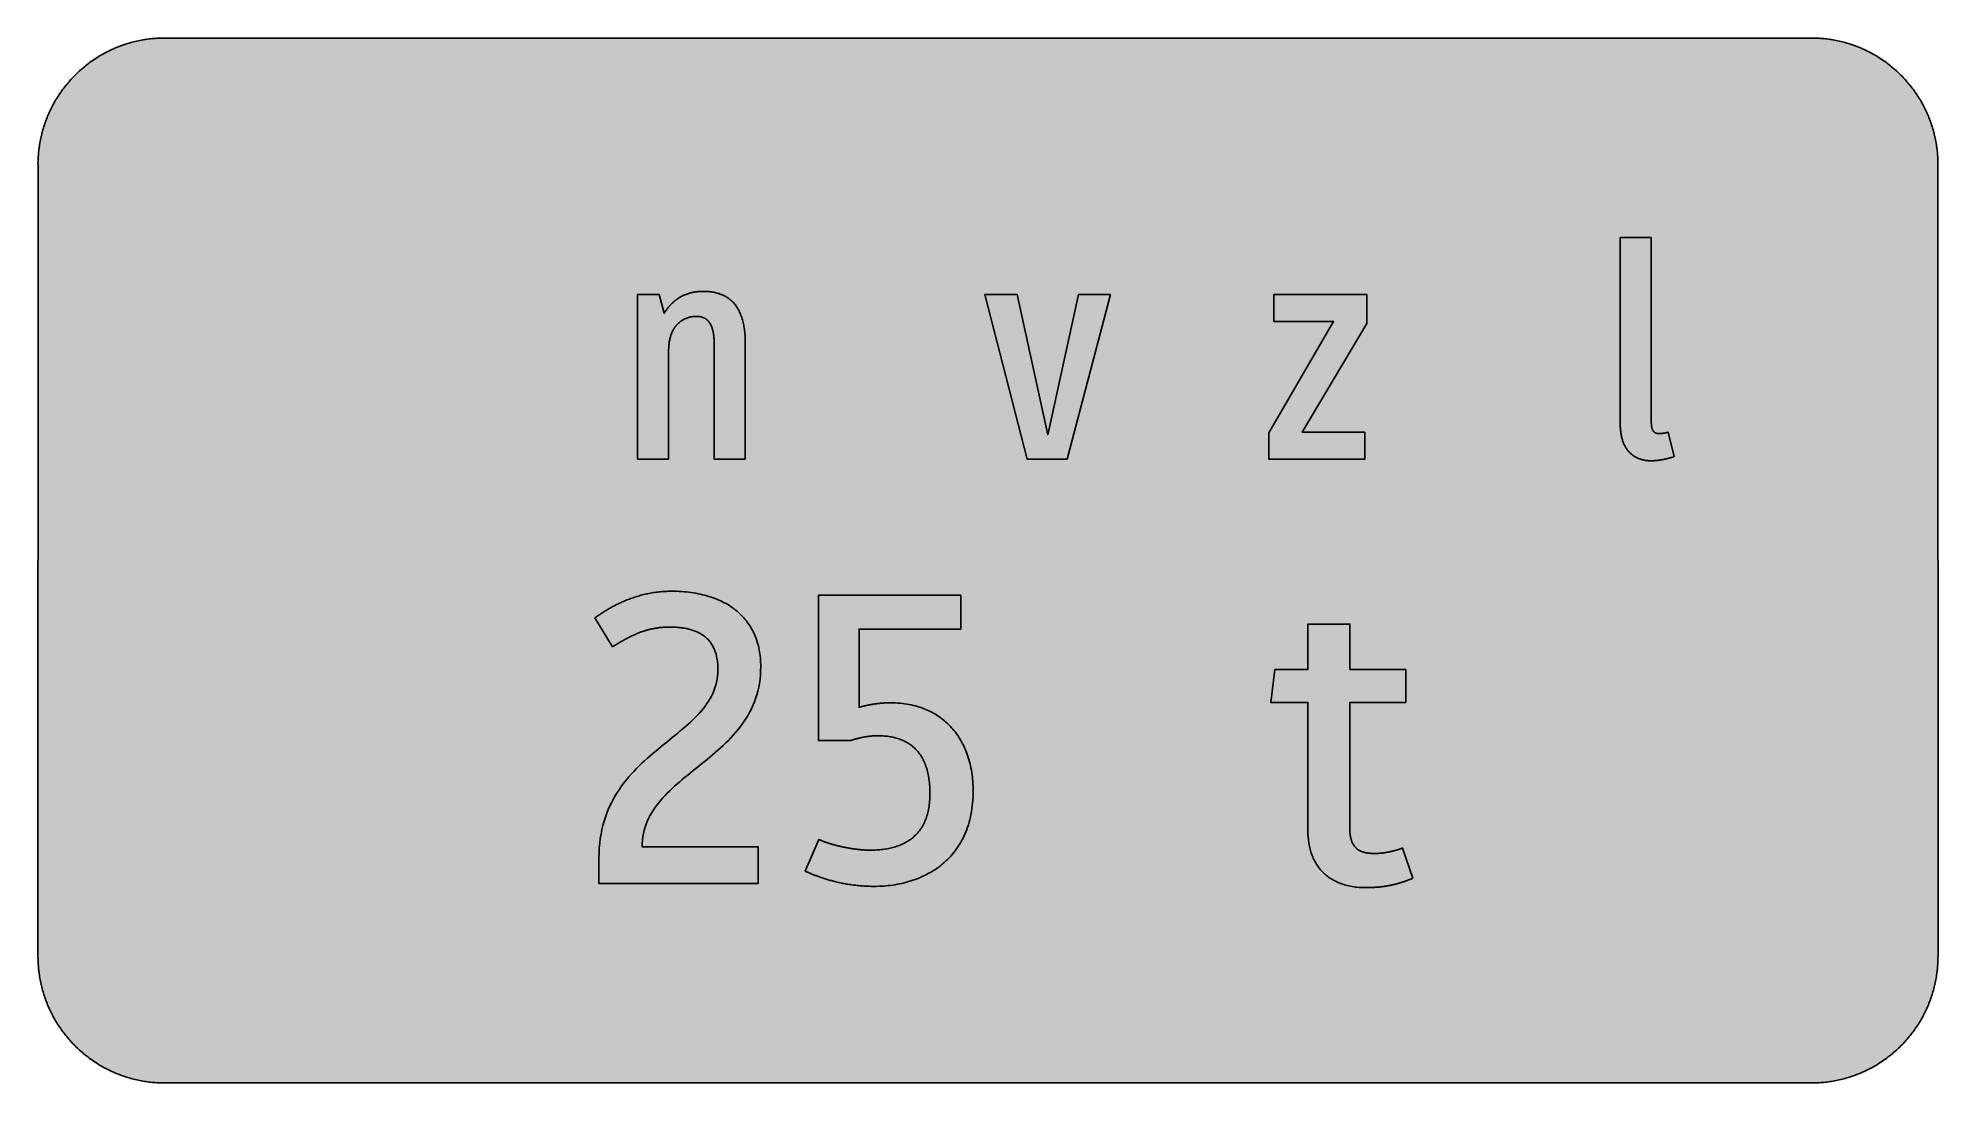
# Model space of a CAD drawing. Header units: millimetres. Extents: x 0 to 212, y 0 to 116.
import ezdxf

# ---------------------------------------------------------------- set-up
doc = ezdxf.new("R2010")
doc.units = ezdxf.units.MM

msp = doc.modelspace()

# ---------------------------------------------------------------- hatches: boundary and pattern name
for color, points in [(254, [(14.1633, 0.0536), (13.9878, 0.0533), (13.8125, 0.0559), (13.6373, 0.061), (13.462, 0.0686), (13.2893, 0.0787), (13.114, 0.0914), (12.9413, 0.1041), (12.7686, 0.1219), (12.5959, 0.1397), (12.4231, 0.16), (12.2504, 0.1829), (12.0777, 0.2057), (11.9075, 0.2337), (11.7373, 0.2616), (11.5672, 0.2921), (11.397, 0.3251), (11.2268, 0.3607), (11.0592, 0.3988), (10.8915, 0.4369), (10.7239, 0.4775), (10.5562, 0.5207), (10.3886, 0.5664), (10.2235, 0.6121), (10.0584, 0.6629), (9.8933, 0.7137), (9.7307, 0.7671), (9.5682, 0.8204), (9.4056, 0.8788), (9.2431, 0.9373), (9.083, 0.9982), (8.923, 1.0617), (8.763, 1.1252), (8.6055, 1.1938), (8.4455, 1.2624), (8.2906, 1.331), (8.1331, 1.4046), (7.9781, 1.4783), (7.8232, 1.5545), (7.6708, 1.6332), (7.5184, 1.7145), (7.366, 1.7958), (7.2161, 1.8796), (7.0663, 1.966), (6.919, 2.0523), (6.7716, 2.1438), (6.6243, 2.2352), (6.4795, 2.3266), (6.3348, 2.4232), (6.19, 2.5197), (6.0477, 2.6187), (5.908, 2.7178), (5.7683, 2.8194), (5.6286, 2.9235), (5.4915, 3.0302), (5.3543, 3.1369), (5.2197, 3.2461), (5.0851, 3.3579), (4.953, 3.4722), (4.8209, 3.5865), (4.6914, 3.7033), (4.5644, 3.8202), (4.4348, 3.9395), (4.3104, 4.0615), (4.1859, 4.1859), (4.0615, 4.3104), (3.9395, 4.4348), (3.8202, 4.5618), (3.7033, 4.6914), (3.5865, 4.8209), (3.4722, 4.953), (3.3579, 5.0851), (3.2487, 5.2197), (3.1369, 5.3543), (3.0302, 5.4915), (2.9235, 5.6286), (2.8194, 5.7683), (2.7178, 5.908), (2.6187, 6.0477), (2.5197, 6.19), (2.4232, 6.3348), (2.3266, 6.477), (2.2352, 6.6243), (2.1438, 6.7691), (2.0523, 6.919), (1.966, 7.0663), (1.8796, 7.2161), (1.7958, 7.366), (1.7145, 7.5184), (1.6332, 7.6708), (1.5545, 7.8232), (1.4783, 7.9781), (1.4046, 8.1331), (1.331, 8.2906), (1.2598, 8.4455), (1.1913, 8.603), (1.1252, 8.763), (1.0592, 8.923), (0.9982, 9.083), (0.9373, 9.2431), (0.8763, 9.4056), (0.8204, 9.5682), (0.7645, 9.7307), (0.7112, 9.8933), (0.6604, 10.0584), (0.6121, 10.2235), (0.5639, 10.3911), (0.5207, 10.5562), (0.4775, 10.7239), (0.4343, 10.8915), (0.3962, 11.0592), (0.3607, 11.2268), (0.3251, 11.397), (0.2921, 11.5672), (0.2616, 11.7373), (0.2311, 11.9075), (0.2057, 12.0802), (0.1803, 12.2504), (0.1575, 12.4231), (0.1372, 12.5959), (0.1194, 12.7686), (0.1041, 12.9413), (0.0889, 13.1166), (0.0787, 13.2893), (0.0686, 13.4645), (0.061, 13.6373), (0.0559, 13.8125), (0.0508, 13.9878), (0.0508, 14.163), (0.0522, 102.3592), (0.0508, 102.5322), (0.0559, 102.7074), (0.061, 102.8827), (0.0686, 103.058), (0.0787, 103.2307), (0.0889, 103.4059), (0.1041, 103.5787), (0.1194, 103.7514), (0.1372, 103.9241), (0.1575, 104.0968), (0.1803, 104.2695), (0.2057, 104.4423), (0.2311, 104.6124), (0.2616, 104.7826), (0.2921, 104.9528), (0.3251, 105.123), (0.3607, 105.2932), (0.3962, 105.4608), (0.4343, 105.6284), (0.4775, 105.7961), (0.5207, 105.9637), (0.5639, 106.1314), (0.6121, 106.2965), (0.6604, 106.4616), (0.7112, 106.6267), (0.7645, 106.7892), (0.8204, 106.9518), (0.8763, 107.1143), (0.9373, 107.2769), (0.9982, 107.4369), (1.0592, 107.5969), (1.1252, 107.757), (1.1913, 107.9144), (1.2598, 108.0745), (1.331, 108.2294), (1.4046, 108.3869), (1.4783, 108.5418), (1.5545, 108.6968), (1.6332, 108.8492), (1.7145, 109.0016), (1.7958, 109.154), (1.8796, 109.3038), (1.966, 109.4537), (2.0523, 109.601), (2.1438, 109.7483), (2.2352, 109.8956), (2.3266, 110.0404), (2.4232, 110.1852), (2.5197, 110.33), (2.6187, 110.4722), (2.7178, 110.6119), (2.8194, 110.7516), (2.9235, 110.8913), (3.0302, 111.0285), (3.1369, 111.1656), (3.2487, 111.3003), (3.3579, 111.4349), (3.4722, 111.567), (3.5865, 111.699), (3.7033, 111.8286), (3.8202, 111.9556), (3.9395, 112.0851), (4.0615, 112.2096), (4.1859, 112.334), (4.3104, 112.4585), (4.4348, 112.5804), (4.5644, 112.6998), (4.6914, 112.8166), (4.8209, 112.9335), (4.953, 113.0478), (5.0851, 113.1621), (5.2197, 113.2713), (5.3543, 113.3831), (5.4915, 113.4897), (5.6286, 113.5964), (5.7683, 113.7006), (5.908, 113.8022), (6.0477, 113.9012), (6.19, 114.0003), (6.3348, 114.0968), (6.4795, 114.1933), (6.6243, 114.2848), (6.7716, 114.3762), (6.919, 114.4676), (7.0663, 114.554), (7.2161, 114.6404), (7.366, 114.7242), (7.5184, 114.8055), (7.6708, 114.8867), (7.8232, 114.9655), (7.9781, 115.0417), (8.1331, 115.1153), (8.2906, 115.189), (8.4455, 115.2601), (8.6055, 115.3287), (8.763, 115.3947), (8.923, 115.4608), (9.083, 115.5217), (9.2431, 115.5827), (9.4056, 115.6437), (9.5682, 115.6995), (9.7307, 115.7554), (9.8933, 115.8088), (10.0584, 115.8596), (10.2235, 115.9078), (10.3886, 115.9561), (10.5562, 115.9993), (10.7239, 116.0424), (10.8915, 116.0856), (11.0592, 116.1237), (11.2268, 116.1593), (11.397, 116.1948), (11.5672, 116.2279), (11.7373, 116.2583), (11.9075, 116.2888), (12.0777, 116.3142), (12.2504, 116.3396), (12.4231, 116.3625), (12.5959, 116.3828), (12.7686, 116.4006), (12.9413, 116.4158), (13.114, 116.4311), (13.2893, 116.4412), (13.462, 116.4514), (13.6373, 116.459), (13.8125, 116.4641), (13.9878, 116.4692), (14.163, 116.4692), (197.6078, 116.4703), (197.7822, 116.4692), (197.9574, 116.4641), (198.1327, 116.459), (198.3054, 116.4514), (198.4807, 116.4412), (198.6534, 116.4311), (198.8287, 116.4158), (199.0014, 116.4006), (199.1741, 116.3828), (199.3468, 116.3625), (199.5195, 116.3396), (199.6897, 116.3142), (199.8624, 116.2888), (200.0326, 116.2583), (200.2028, 116.2279), (200.373, 116.1948), (200.5432, 116.1593), (200.7108, 116.1237), (200.8784, 116.0856), (201.0461, 116.0424), (201.2137, 115.9993), (201.3788, 115.9561), (201.5465, 115.9078), (201.7116, 115.8596), (201.8767, 115.8088), (202.0392, 115.7554), (202.2018, 115.6995), (202.3643, 115.6437), (202.5269, 115.5827), (202.6869, 115.5217), (202.8469, 115.4608), (203.007, 115.3947), (203.167, 115.3287), (203.3245, 115.2601), (203.4794, 115.189), (203.6369, 115.1153), (203.7918, 115.0417), (203.9468, 114.9655), (204.0992, 114.8867), (204.2516, 114.8055), (204.404, 114.7242), (204.5538, 114.6404), (204.7037, 114.554), (204.8535, 114.4676), (205.0009, 114.3762), (205.1456, 114.2848), (205.293, 114.1933), (205.4352, 114.0968), (205.58, 114.0003), (205.7222, 113.9012), (205.8619, 113.8022), (206.0016, 113.7006), (206.1413, 113.5964), (206.2785, 113.4897), (206.4156, 113.3831), (206.5503, 113.2713), (206.6849, 113.1621), (206.817, 113.0478), (206.949, 112.9335), (207.0786, 112.8166), (207.2081, 112.6998), (207.3351, 112.5804), (207.4596, 112.4585), (207.584, 112.334), (207.7085, 112.2096), (207.8304, 112.0851), (207.9498, 111.9556), (208.0666, 111.8286), (208.1835, 111.699), (208.2978, 111.567), (208.4121, 111.4349), (208.5238, 111.3003), (208.6331, 111.1656), (208.7397, 111.0285), (208.8464, 110.8913), (208.9506, 110.7516), (209.0522, 110.6119), (209.1512, 110.4722), (209.2503, 110.33), (209.3468, 110.1852), (209.4433, 110.0404), (209.5348, 109.8956), (209.6262, 109.7483), (209.7176, 109.601), (209.804, 109.4537), (209.8904, 109.3038), (209.9742, 109.154), (210.0555, 109.0016), (210.1367, 108.8492), (210.2155, 108.6968), (210.2917, 108.5418), (210.3653, 108.3869), (210.439, 108.2294), (210.5076, 108.0745), (210.5762, 107.9144), (210.6447, 107.757), (210.7082, 107.5969), (210.7717, 107.4369), (210.8327, 107.2769), (210.8911, 107.1143), (210.9495, 106.9518), (211.0029, 106.7892), (211.0562, 106.6267), (211.107, 106.4616), (211.1578, 106.2965), (211.2035, 106.1314), (211.2493, 105.9637), (211.2924, 105.7961), (211.3331, 105.6284), (211.3712, 105.4608), (211.4093, 105.2932), (211.4448, 105.123), (211.4779, 104.9528), (211.5083, 104.7826), (211.5363, 104.6124), (211.5642, 104.4423), (211.5871, 104.2695), (211.6099, 104.0968), (211.6303, 103.9241), (211.648, 103.7514), (211.6658, 103.5787), (211.6785, 103.4059), (211.6912, 103.2307), (211.7014, 103.058), (211.709, 102.8827), (211.7141, 102.7074), (211.7166, 102.5322), (211.7166, 102.3569), (211.7189, 14.1647), (211.7166, 13.9878), (211.7141, 13.8125), (211.709, 13.6373), (211.7014, 13.4645), (211.6912, 13.2893), (211.6785, 13.1166), (211.6658, 12.9413), (211.648, 12.7686), (211.6303, 12.5959), (211.6099, 12.4231), (211.5871, 12.2504), (211.5642, 12.0802), (211.5363, 11.9075), (211.5083, 11.7373), (211.4779, 11.5672), (211.4448, 11.397), (211.4093, 11.2268), (211.3712, 11.0592), (211.3331, 10.8915), (211.2924, 10.7239), (211.2493, 10.5562), (211.2035, 10.3911), (211.1578, 10.2235), (211.107, 10.0584), (211.0562, 9.8933), (211.0029, 9.7307), (210.9495, 9.5682), (210.8911, 9.4056), (210.8327, 9.2431), (210.7717, 9.083), (210.7082, 8.923), (210.6447, 8.763), (210.5762, 8.603), (210.5076, 8.4455), (210.439, 8.2906), (210.3653, 8.1331), (210.2917, 7.9781), (210.2155, 7.8232), (210.1367, 7.6708), (210.0555, 7.5184), (209.9742, 7.366), (209.8904, 7.2161), (209.804, 7.0663), (209.7176, 6.919), (209.6262, 6.7691), (209.5348, 6.6243), (209.4433, 6.477), (209.3468, 6.3348), (209.2503, 6.19), (209.1512, 6.0477), (209.0522, 5.908), (208.9506, 5.7683), (208.8464, 5.6286), (208.7397, 5.4915), (208.6331, 5.3543), (208.5238, 5.2197), (208.4121, 5.0851), (208.2978, 4.953), (208.1835, 4.8209), (208.0666, 4.6914), (207.9498, 4.5618), (207.8304, 4.4348), (207.7085, 4.3104), (207.584, 4.1859), (207.4596, 4.0615), (207.3351, 3.9395), (207.2081, 3.8202), (207.0786, 3.7033), (206.949, 3.5865), (206.817, 3.4722), (206.6849, 3.3579), (206.5503, 3.2461), (206.4156, 3.1369), (206.2785, 3.0302), (206.1413, 2.9235), (206.0016, 2.8194), (205.8619, 2.7178), (205.7222, 2.6187), (205.58, 2.5197), (205.4352, 2.4232), (205.293, 2.3266), (205.1456, 2.2352), (205.0009, 2.1438), (204.8535, 2.0523), (204.7037, 1.966), (204.5538, 1.8796), (204.404, 1.7958), (204.2516, 1.7145), (204.0992, 1.6332), (203.9468, 1.5545), (203.7918, 1.4783), (203.6369, 1.4046), (203.4794, 1.331), (203.3245, 1.2624), (203.167, 1.1938), (203.007, 1.1252), (202.8469, 1.0617), (202.6869, 0.9982), (202.5269, 0.9373), (202.3643, 0.8788), (202.2018, 0.8204), (202.0392, 0.7671), (201.8767, 0.7137), (201.7116, 0.6629), (201.5465, 0.6121), (201.3788, 0.5664), (201.2137, 0.5207), (201.0461, 0.4775), (200.8784, 0.4369), (200.7108, 0.3988), (200.5432, 0.3607), (200.373, 0.3251), (200.2028, 0.2921), (200.0326, 0.2616), (199.8624, 0.2337), (199.6897, 0.2057), (199.5195, 0.1829), (199.3468, 0.16), (199.1741, 0.1397), (199.0014, 0.1219), (198.8287, 0.1041), (198.6534, 0.0914), (198.4807, 0.0787), (198.3054, 0.0686), (198.1327, 0.061), (197.9574, 0.0559), (197.7822, 0.0533), (197.6069, 0.0533)]), (59, [(181.6446, 72.5495), (181.6252, 72.5424), (181.6075, 72.5373), (181.5897, 72.5348), (181.5719, 72.5297), (181.5541, 72.5246), (181.5363, 72.5195), (181.5186, 72.517), (181.5008, 72.5119), (181.483, 72.5068), (181.4678, 72.5043), (181.45, 72.4992), (181.4322, 72.4967), (181.417, 72.4916), (181.3992, 72.4891), (181.3814, 72.484), (181.3662, 72.4814), (181.3484, 72.4789), (181.3331, 72.4738), (181.3154, 72.4713), (181.3001, 72.4687), (181.2823, 72.4662), (181.2671, 72.4611), (181.2519, 72.4586), (181.2341, 72.456), (181.2188, 72.4535), (181.2036, 72.451), (181.1884, 72.4484), (181.1731, 72.4459), (181.1553, 72.4433), (181.1401, 72.4408), (181.1249, 72.4383), (181.1096, 72.4383), (181.0944, 72.4357), (181.0791, 72.4332), (181.0639, 72.4306), (181.0487, 72.4306), (181.036, 72.4281), (181.0207, 72.4256), (181.0055, 72.4256), (180.9902, 72.423), (180.975, 72.4205), (180.9623, 72.4205), (180.9471, 72.4179), (180.9318, 72.4179), (180.9166, 72.4154), (180.9039, 72.4154), (180.8886, 72.4154), (180.8759, 72.4129), (180.8607, 72.4129), (180.848, 72.4103), (180.8328, 72.4103), (180.8201, 72.4103), (180.8048, 72.4103), (180.7921, 72.4078), (180.7769, 72.4078), (180.7642, 72.4078), (180.7515, 72.4078), (180.7362, 72.4078), (180.7235, 72.4078), (180.7108, 72.4052), (180.6956, 72.4052), (180.6829, 72.4052), (180.6702, 72.4052), (180.6575, 72.4052), (180.6296, 72.4052), (180.6016, 72.4078), (180.5737, 72.4078), (180.5483, 72.4103), (180.5229, 72.4103), (180.4975, 72.4129), (180.4721, 72.4179), (180.4467, 72.4205), (180.4213, 72.4256), (180.3984, 72.4281), (180.3756, 72.4332), (180.3527, 72.4383), (180.3298, 72.4459), (180.307, 72.4535), (180.2867, 72.4586), (180.2663, 72.4687), (180.246, 72.4764), (180.2257, 72.4865), (180.2054, 72.4967), (180.1851, 72.5068), (180.1673, 72.517), (180.1495, 72.5297), (180.1317, 72.5424), (180.1139, 72.5551), (180.0962, 72.5678), (180.0809, 72.583), (180.0631, 72.5983), (180.0479, 72.6161), (180.0327, 72.6313), (180.0174, 72.6491), (180.0047, 72.6694), (179.9895, 72.6872), (179.9768, 72.7075), (179.9641, 72.7304), (179.9514, 72.7507), (179.9387, 72.7735), (179.9285, 72.7989), (179.9158, 72.8218), (179.9057, 72.8472), (179.8955, 72.8751), (179.8853, 72.9031), (179.8752, 72.931), (179.8676, 72.959), (179.8574, 72.9894), (179.8498, 73.0199), (179.8422, 73.0529), (179.8345, 73.086), (179.8295, 73.1215), (179.8218, 73.1545), (179.8168, 73.1926), (179.8091, 73.2282), (179.8041, 73.2688), (179.799, 73.3069), (179.7964, 73.3476), (179.7914, 73.3908), (179.7888, 73.4314), (179.7863, 73.4771), (179.7812, 73.5203), (179.7812, 73.5686), (179.7787, 73.6143), (179.7761, 73.6651), (179.7761, 73.7133), (179.7761, 73.7641), (179.7761, 73.8175), (179.7763, 94.2439), (176.3187, 94.2439), (176.3187, 73.5358), (176.3192, 73.3958), (176.3217, 73.2587), (176.3268, 73.1241), (176.3344, 72.9945), (176.3446, 72.865), (176.3573, 72.738), (176.3725, 72.6161), (176.3878, 72.4941), (176.4055, 72.3773), (176.4259, 72.2605), (176.4487, 72.1487), (176.4741, 72.0369), (176.4995, 71.9277), (176.5275, 71.8236), (176.5579, 71.7194), (176.5884, 71.6204), (176.624, 71.5213), (176.657, 71.4248), (176.6951, 71.3308), (176.7332, 71.2419), (176.7738, 71.153), (176.817, 71.0667), (176.8602, 70.9828), (176.9059, 70.899), (176.9542, 70.8203), (177.0024, 70.7441), (177.0532, 70.6679), (177.104, 70.5968), (177.1574, 70.5256), (177.2133, 70.4596), (177.2691, 70.3936), (177.3276, 70.3301), (177.386, 70.2691), (177.4469, 70.2081), (177.5079, 70.1523), (177.5714, 70.0964), (177.6349, 70.0456), (177.7009, 69.9948), (177.767, 69.9465), (177.8356, 69.8983), (177.9041, 69.8551), (177.9727, 69.8119), (178.0438, 69.7713), (178.1175, 69.7332), (178.1912, 69.6976), (178.2648, 69.6646), (178.3385, 69.6316), (178.4147, 69.6011), (178.4934, 69.5731), (178.5696, 69.5477), (178.6484, 69.5223), (178.7296, 69.4995), (178.8084, 69.4792), (178.8897, 69.4614), (178.9735, 69.4436), (179.0548, 69.4284), (179.1386, 69.4157), (179.2224, 69.4055), (179.3062, 69.3953), (179.3926, 69.3877), (179.4789, 69.3801), (179.5653, 69.3776), (179.6517, 69.375), (179.738, 69.3725), (179.7787, 69.3725), (179.8193, 69.3725), (179.8574, 69.375), (179.898, 69.375), (179.9361, 69.3776), (179.9768, 69.3776), (180.0174, 69.3801), (180.0555, 69.3801), (180.0962, 69.3826), (180.1368, 69.3852), (180.1749, 69.3877), (180.2155, 69.3903), (180.2562, 69.3953), (180.2943, 69.3979), (180.3349, 69.4004), (180.3756, 69.4055), (180.4137, 69.408), (180.4543, 69.4131), (180.4949, 69.4182), (180.533, 69.4233), (180.5737, 69.4284), (180.6143, 69.4334), (180.6524, 69.4385), (180.6931, 69.4436), (180.7337, 69.4487), (180.7743, 69.4563), (180.8124, 69.4614), (180.8531, 69.469), (180.8937, 69.4741), (180.9344, 69.4817), (180.9725, 69.4893), (181.0131, 69.4969), (181.0537, 69.5046), (181.0944, 69.5122), (181.135, 69.5198), (181.1731, 69.5274), (181.2138, 69.535), (181.2544, 69.5452), (181.295, 69.5528), (181.3357, 69.563), (181.3763, 69.5706), (181.417, 69.5808), (181.4576, 69.5909), (181.4957, 69.6011), (181.5363, 69.6087), (181.577, 69.6189), (181.6176, 69.629), (181.6583, 69.6417), (181.6989, 69.6519), (181.7395, 69.662), (181.7802, 69.6722), (181.8208, 69.6849), (181.864, 69.6951), (181.9046, 69.7078), (181.9453, 69.7179), (181.9859, 69.7306), (182.0266, 69.7433), (182.0672, 69.7535), (182.1078, 69.7662), (182.1485, 69.7789), (182.1917, 69.7916), (182.2323, 69.8043), (182.2729, 69.817), (182.3136, 69.8297)]), (59, [(78.8458, 69.5508), (78.8458, 82.4614), (78.8441, 82.6465), (78.8391, 82.8319), (78.834, 83.0123), (78.8264, 83.1875), (78.8137, 83.3628), (78.801, 83.533), (78.7857, 83.7006), (78.7679, 83.8632), (78.7476, 84.0257), (78.7248, 84.1832), (78.6994, 84.3356), (78.6714, 84.488), (78.6409, 84.6353), (78.6079, 84.7801), (78.5749, 84.9224), (78.5368, 85.0621), (78.4987, 85.1967), (78.4555, 85.3288), (78.4123, 85.4583), (78.3666, 85.5853), (78.3184, 85.7072), (78.2676, 85.8266), (78.2142, 85.9434), (78.1583, 86.0577), (78.0999, 86.1695), (78.0415, 86.2762), (77.978, 86.3829), (77.9145, 86.4845), (77.8459, 86.5835), (77.7773, 86.6775), (77.7062, 86.7715), (77.6326, 86.8604), (77.5564, 86.9493), (77.4776, 87.0331), (77.3963, 87.1144), (77.3151, 87.1906), (77.2312, 87.2668), (77.1423, 87.3404), (77.0534, 87.409), (76.962, 87.4751), (76.868, 87.5386), (76.7715, 87.5995), (76.675, 87.6579), (76.5734, 87.7138), (76.4718, 87.7672), (76.3676, 87.8154), (76.261, 87.8637), (76.1517, 87.9069), (76.04, 87.9475), (75.9257, 87.9881), (75.8114, 88.0237), (75.6945, 88.0567), (75.5752, 88.0872), (75.4532, 88.1151), (75.3288, 88.1405), (75.2018, 88.1609), (75.0748, 88.1812), (74.9427, 88.199), (74.8106, 88.2117), (74.676, 88.2244), (74.5414, 88.2345), (74.4017, 88.2396), (74.262, 88.2447), (74.1172, 88.2447), (74.0385, 88.2447), (73.9597, 88.2421), (73.881, 88.2396), (73.8022, 88.2371), (73.7235, 88.232), (73.6448, 88.2269), (73.566, 88.2193), (73.4898, 88.2091), (73.4111, 88.2015), (73.3349, 88.1913), (73.2561, 88.1786), (73.1799, 88.1659), (73.1037, 88.1532), (73.0275, 88.138), (72.9513, 88.1202), (72.8751, 88.1024), (72.7989, 88.0847), (72.7253, 88.0643), (72.6491, 88.044), (72.5754, 88.0212), (72.5018, 87.9983), (72.4281, 87.9754), (72.3544, 87.9475), (72.2808, 87.9221), (72.2097, 87.8942), (72.136, 87.8637), (72.0649, 87.8332), (71.9938, 87.8027), (71.9226, 87.7697), (71.8541, 87.7367), (71.7829, 87.7011), (71.7144, 87.663), (71.6458, 87.6249), (71.5772, 87.5868), (71.5086, 87.5462), (71.4426, 87.5055), (71.3765, 87.4624), (71.308, 87.4192), (71.2445, 87.3735), (71.1784, 87.3252), (71.1149, 87.2769), (71.0489, 87.2287), (70.9879, 87.1779), (70.9244, 87.1271), (70.8609, 87.0737), (70.8, 87.0179), (70.739, 86.9645), (70.6806, 86.9061), (70.6196, 86.8477), (70.5612, 86.7893), (70.5028, 86.7283), (70.4444, 86.6648), (70.3885, 86.6013), (70.3326, 86.5353), (70.2767, 86.4692), (70.2234, 86.4032), (70.1675, 86.3346), (70.1142, 86.2635), (70.0634, 86.1924), (70.01, 86.1187), (69.9592, 86.0425), (69.911, 85.9663), (69.8602, 85.8901), (69.8119, 85.8114), (69.2506, 87.8939), (66.8514, 87.8939), (66.8514, 69.5508), (70.309, 69.5508), (70.309, 81.6497), (70.3097, 81.7804), (70.3123, 81.9099), (70.3199, 82.0369), (70.3275, 82.1614), (70.3377, 82.2833), (70.3504, 82.4027), (70.3656, 82.5195), (70.3834, 82.6338), (70.4037, 82.743), (70.424, 82.8523), (70.4469, 82.9589), (70.4723, 83.0605), (70.5002, 83.1621), (70.5307, 83.2612), (70.5612, 83.3552), (70.5942, 83.4492), (70.6272, 83.5406), (70.6653, 83.6295), (70.7034, 83.7159), (70.7415, 83.7997), (70.7847, 83.881), (70.8254, 83.9597), (70.8711, 84.0359), (70.9168, 84.1096), (70.9625, 84.1832), (71.0108, 84.2518), (71.0616, 84.3204), (71.1124, 84.3864), (71.1632, 84.4474), (71.2165, 84.5083), (71.2699, 84.5693), (71.3257, 84.6252), (71.3816, 84.6811), (71.44, 84.7319), (71.4985, 84.7827), (71.5569, 84.8309), (71.6178, 84.8792), (71.6788, 84.9224), (71.7398, 84.9655), (71.8007, 85.0062), (71.8642, 85.0468), (71.9277, 85.0824), (71.9912, 85.1179), (72.0547, 85.151), (72.1208, 85.1814), (72.1843, 85.2119), (72.2503, 85.2399), (72.3163, 85.2653), (72.3824, 85.2907), (72.4484, 85.311), (72.517, 85.3338), (72.583, 85.3516), (72.6491, 85.3694), (72.7151, 85.3846), (72.7837, 85.3999), (72.8497, 85.4126), (72.9158, 85.4227), (72.9818, 85.4329), (73.0504, 85.4405), (73.1164, 85.4481), (73.1825, 85.4532), (73.246, 85.4558), (73.312, 85.4583), (73.3755, 85.4583), (73.4314, 85.4583), (73.4873, 85.4558), (73.5432, 85.4532), (73.5965, 85.4507), (73.6498, 85.4456), (73.7032, 85.4405), (73.7565, 85.4329), (73.8073, 85.4227), (73.8581, 85.4151), (73.9089, 85.4024), (73.9572, 85.3897), (74.008, 85.377), (74.0562, 85.3618), (74.102, 85.3465), (74.1502, 85.3288), (74.1959, 85.311), (74.2417, 85.2907), (74.2874, 85.2678), (74.3306, 85.2449), (74.3737, 85.2195), (74.4169, 85.1941), (74.4576, 85.1662), (74.4982, 85.1357), (74.5388, 85.1052), (74.5795, 85.0722), (74.6176, 85.0392), (74.6557, 85.0036), (74.6912, 84.9655), (74.7293, 84.9249), (74.7624, 84.8843), (74.7979, 84.8411), (74.8309, 84.7979), (74.864, 84.7522), (74.8944, 84.7039), (74.9275, 84.6531), (74.9554, 84.5998), (74.9859, 84.5464), (75.0138, 84.4906), (75.0418, 84.4321), (75.0672, 84.3737), (75.0926, 84.3128), (75.1154, 84.2493), (75.1408, 84.1832), (75.1611, 84.1146), (75.184, 84.0435), (75.2043, 83.9724), (75.2221, 83.8987), (75.2424, 83.8225), (75.2577, 83.7438), (75.2754, 83.6625), (75.2907, 83.5787), (75.3034, 83.4949), (75.3161, 83.406), (75.3288, 83.3171), (75.3389, 83.2231), (75.3491, 83.1291), (75.3593, 83.0326), (75.3669, 82.9335), (75.372, 82.8319), (75.377, 82.7253), (75.3821, 82.6186), (75.3847, 82.5094), (75.3872, 82.3976), (75.3872, 82.2833), (75.3883, 69.5508)]), (59, [(119.5215, 87.8939), (115.9577, 87.8939), (112.5361, 72.2669), (109.1487, 87.8939), (105.5165, 87.8939), (110.2431, 69.5508), (114.6888, 69.5508)]), (59, [(148.0965, 84.6483), (148.0965, 87.8939), (137.7237, 87.8939), (137.7237, 84.8967), (144.3923, 84.8967), (137.1604, 72.4775), (137.1604, 69.5508), (147.8499, 69.5508), (147.8499, 72.5495), (140.8987, 72.5495)]), (59, [(70.3873, 50.8494), (70.5206, 50.8483), (70.6552, 50.8457), (70.7898, 50.8406), (70.9219, 50.8381), (71.0565, 50.8305), (71.1886, 50.8229), (71.3181, 50.8127), (71.4477, 50.8), (71.5772, 50.7873), (71.7067, 50.7721), (71.8337, 50.7568), (71.9582, 50.739), (72.0827, 50.7187), (72.2071, 50.6959), (72.329, 50.6705), (72.451, 50.6451), (72.5703, 50.6171), (72.6897, 50.5866), (72.8066, 50.5536), (72.9209, 50.5181), (73.0352, 50.48), (73.1495, 50.4419), (73.2587, 50.3987), (73.3679, 50.3555), (73.4771, 50.3072), (73.5813, 50.259), (73.6854, 50.2082), (73.787, 50.1523), (73.8886, 50.0964), (73.9851, 50.0355), (74.0816, 49.9745), (74.1756, 49.9085), (74.2671, 49.8399), (74.3585, 49.7688), (74.4449, 49.6951), (74.5312, 49.6189), (74.615, 49.5376), (74.6938, 49.4563), (74.7725, 49.37), (74.8487, 49.2811), (74.9224, 49.1896), (74.991, 49.0931), (75.0595, 48.9941), (75.1256, 48.8925), (75.1891, 48.7858), (75.2475, 48.6766), (75.3059, 48.5648), (75.3593, 48.4505), (75.4101, 48.3286), (75.4583, 48.2067), (75.504, 48.0797), (75.5472, 47.9501), (75.5853, 47.8155), (75.6234, 47.6783), (75.6564, 47.5361), (75.6844, 47.3888), (75.7123, 47.2389), (75.7352, 47.0865), (75.753, 46.929), (75.7707, 46.7665), (75.7834, 46.6014), (75.7911, 46.4312), (75.7961, 46.2559), (75.7987, 46.0781), (75.7885, 45.72), (75.7606, 45.372), (75.7149, 45.0317), (75.6514, 44.7015), (75.5701, 44.3789), (75.471, 44.0639), (75.3593, 43.7566), (75.2297, 43.4543), (75.0875, 43.1622), (74.93, 42.8752), (74.7598, 42.5933), (74.5769, 42.3164), (74.3814, 42.0446), (74.1731, 41.7779), (73.9572, 41.5163), (73.7286, 41.2572), (73.4898, 41.0007), (73.2434, 40.7492), (72.9894, 40.4978), (72.7253, 40.2488), (72.4535, 40.0025), (72.1766, 39.7586), (71.8947, 39.5148), (71.6051, 39.2709), (71.313, 39.0271), (71.0133, 38.7833), (70.7136, 38.5369), (70.4088, 38.2905), (70.1015, 38.0416), (69.7916, 37.7927), (69.4817, 37.5412), (69.1718, 37.2847), (68.8619, 37.0256), (68.5521, 36.764), (68.2422, 36.4973), (67.9348, 36.2255), (67.6326, 35.9512), (67.3303, 35.6692), (67.0331, 35.3822), (66.7385, 35.0901), (66.4489, 34.7904), (66.167, 34.483), (65.8901, 34.1681), (65.6184, 33.8455), (65.3567, 33.5153), (65.1002, 33.1775), (64.8538, 32.8295), (64.6151, 32.4714), (64.389, 32.1031), (64.1706, 31.7246), (63.9648, 31.336), (63.7692, 30.9372), (63.5864, 30.5257), (63.4136, 30.1015), (63.2587, 29.6672), (63.1139, 29.2176), (62.9869, 28.7579), (62.8726, 28.2804), (62.7761, 27.7927), (62.6948, 27.2872), (62.6288, 26.7691), (62.5831, 26.2357), (62.5551, 25.687), (62.545, 25.1206), (62.5464, 22.2786), (80.294, 22.2786), (80.294, 26.3603), (67.3612, 26.3603), (67.3684, 26.7462), (67.3989, 27.1247), (67.4446, 27.493), (67.5081, 27.8511), (67.5894, 28.2016), (67.6859, 28.542), (67.8002, 28.8747), (67.9272, 29.1998), (68.0695, 29.5148), (68.2269, 29.8247), (68.3971, 30.1295), (68.58, 30.4241), (68.773, 30.7162), (68.9788, 31.0007), (69.1972, 31.2801), (69.4233, 31.5544), (69.6595, 31.8237), (69.9059, 32.0904), (70.1599, 32.352), (70.424, 32.6111), (70.6933, 32.8676), (70.9701, 33.1216), (71.2521, 33.3731), (71.5391, 33.622), (71.8312, 33.8684), (72.1284, 34.1147), (72.4281, 34.3611), (72.7329, 34.6075), (73.0377, 34.8539), (73.345, 35.0977), (73.6549, 35.3466), (73.9648, 35.593), (74.2747, 35.8445), (74.582, 36.0959), (74.8894, 36.3499), (75.1967, 36.6065), (75.499, 36.8656), (75.7987, 37.1297), (76.0959, 37.3964), (76.3905, 37.6682), (76.6775, 37.9425), (76.9595, 38.2245), (77.2363, 38.5115), (77.5056, 38.8036), (77.7672, 39.1008), (78.0212, 39.4056), (78.2676, 39.718), (78.5038, 40.038), (78.7324, 40.3631), (78.9483, 40.6984), (79.154, 41.0413), (79.3496, 41.3944), (79.5325, 41.7551), (79.7027, 42.1259), (79.8576, 42.5069), (79.9998, 42.8981), (80.1294, 43.2994), (80.2411, 43.7134), (80.3402, 44.1376), (80.4215, 44.5745), (80.485, 45.0215), (80.5307, 45.4838), (80.5586, 45.9588), (80.5688, 46.4439), (80.5663, 46.6877), (80.5586, 46.929), (80.5434, 47.1678), (80.5256, 47.4015), (80.5002, 47.6326), (80.4723, 47.8612), (80.4367, 48.0847), (80.3961, 48.3057), (80.3504, 48.5242), (80.3021, 48.7401), (80.2462, 48.9534), (80.1853, 49.1617), (80.1192, 49.3674), (80.0481, 49.5681), (79.9719, 49.7662), (79.8906, 49.9618), (79.8043, 50.1548), (79.7128, 50.3428), (79.6163, 50.5282), (79.5172, 50.7086), (79.4106, 50.8864), (79.2988, 51.0616), (79.1845, 51.2318), (79.0651, 51.3969), (78.9381, 51.562), (78.8086, 51.722), (78.674, 51.877), (78.5343, 52.0294), (78.392, 52.1792), (78.2422, 52.324), (78.0898, 52.4637), (77.9323, 52.6009), (77.7697, 52.7355), (77.6021, 52.865), (77.4294, 52.992), (77.2541, 53.1139), (77.0738, 53.2308), (76.8883, 53.3451), (76.7004, 53.4543), (76.5073, 53.561), (76.3092, 53.6626), (76.106, 53.7616), (75.9003, 53.8531), (75.6895, 53.9445), (75.4736, 54.0283), (75.2526, 54.1122), (75.0291, 54.1884), (74.803, 54.262), (74.5719, 54.3306), (74.3356, 54.3941), (74.0943, 54.4551), (73.8505, 54.5109), (73.6016, 54.5617), (73.3501, 54.61), (73.0936, 54.6532), (72.8345, 54.6913), (72.5703, 54.7243), (72.3036, 54.7548), (72.0319, 54.7802), (71.755, 54.8005), (71.4756, 54.8157), (71.1937, 54.8284), (70.9066, 54.8361), (70.6171, 54.8361), (70.4418, 54.8361), (70.2716, 54.8335), (70.0989, 54.8259), (69.9287, 54.8183), (69.7611, 54.8081), (69.5935, 54.7954), (69.4258, 54.7827), (69.2607, 54.7649), (69.0956, 54.7472), (68.9331, 54.7268), (68.7705, 54.704), (68.6105, 54.6811), (68.4505, 54.6532), (68.293, 54.6252), (68.1355, 54.5973), (67.9806, 54.5643), (67.8256, 54.5313), (67.6732, 54.4982), (67.5208, 54.4601), (67.371, 54.4246), (67.2211, 54.3839), (67.0738, 54.3433), (66.9265, 54.3001), (66.7791, 54.2569), (66.6369, 54.2112), (66.4921, 54.1655), (66.3524, 54.1172), (66.2102, 54.069), (66.073, 54.0207), (65.9333, 53.9699), (65.7987, 53.9166), (65.6641, 53.8632), (65.5295, 53.8099), (65.3974, 53.754), (65.2653, 53.6981), (65.1358, 53.6397), (65.0088, 53.5838), (64.8818, 53.5254), (64.7548, 53.4645), (64.6328, 53.406), (64.5084, 53.3451), (64.3865, 53.2816), (64.2671, 53.2206), (64.1502, 53.1571), (64.0334, 53.0962), (63.9166, 53.0327), (63.8023, 52.9666), (63.6905, 52.9031), (63.5787, 52.8396), (63.4695, 52.7736), (63.3603, 52.7075), (63.2536, 52.644), (63.1469, 52.578), (63.0428, 52.512), (62.9412, 52.4459), (62.8396, 52.3799), (62.7405, 52.3138), (62.6415, 52.2478), (62.545, 52.1818), (62.451, 52.1183), (62.357, 52.0522), (62.2656, 51.9862), (62.1741, 51.9201), (62.0852, 51.8566), (64.0595, 48.6488), (64.1553, 48.707), (64.2518, 48.768), (64.3458, 48.8264), (64.4423, 48.8848), (64.5363, 48.9407), (64.6328, 48.9991), (64.7268, 49.055), (64.8208, 49.1109), (64.9148, 49.1668), (65.0088, 49.2201), (65.1027, 49.2735), (65.1967, 49.3268), (65.2907, 49.3801), (65.3821, 49.4309), (65.4761, 49.4817), (65.5701, 49.5325), (65.6615, 49.5833), (65.7555, 49.6316), (65.8495, 49.6799), (65.9409, 49.7281), (66.0349, 49.7738), (66.1289, 49.8196), (66.2203, 49.8653), (66.3143, 49.9085), (66.4083, 49.9516), (66.5023, 49.9948), (66.5963, 50.0355), (66.6902, 50.0761), (66.7842, 50.1167), (66.8782, 50.1548), (66.9722, 50.1929), (67.0687, 50.2285), (67.1627, 50.2666), (67.2592, 50.2996), (67.3557, 50.3352), (67.4497, 50.3682), (67.5462, 50.4012), (67.6453, 50.4317), (67.7418, 50.4622), (67.8409, 50.4901), (67.9374, 50.5181), (68.0364, 50.546), (68.138, 50.5714), (68.2371, 50.5968), (68.3387, 50.6197), (68.4378, 50.6425), (68.5394, 50.6654), (68.6435, 50.6857), (68.7451, 50.7035), (68.8492, 50.7213), (68.9534, 50.739), (69.0601, 50.7543), (69.1642, 50.7695), (69.2709, 50.7822), (69.3801, 50.7949), (69.4868, 50.8051), (69.596, 50.8152), (69.7078, 50.8254), (69.817, 50.8305), (69.9287, 50.8381), (70.043, 50.8432), (70.1548, 50.8457), (70.2716, 50.8483), (70.3859, 50.8483)]), (59, [(102.858, 50.6204), (102.858, 54.3814), (86.9901, 54.3814), (86.9901, 38.1921), (90.5207, 38.1921), (90.5739, 38.2067), (90.6272, 38.2245), (90.6805, 38.2422), (90.7339, 38.2575), (90.7847, 38.2727), (90.838, 38.288), (90.8914, 38.3057), (90.9422, 38.3184), (90.9955, 38.3337), (91.0463, 38.3489), (91.0996, 38.3642), (91.1504, 38.3769), (91.2012, 38.3921), (91.252, 38.4048), (91.3028, 38.4175), (91.3536, 38.4302), (91.4044, 38.4429), (91.4552, 38.4556), (91.5035, 38.4683), (91.5543, 38.481), (91.6026, 38.4937), (91.6534, 38.5039), (91.7016, 38.514), (91.7524, 38.5267), (91.8007, 38.5369), (91.8489, 38.547), (91.8972, 38.5572), (91.9455, 38.5674), (91.9937, 38.5775), (92.042, 38.5851), (92.0902, 38.5953), (92.136, 38.6029), (92.1842, 38.6105), (92.2299, 38.6207), (92.2782, 38.6283), (92.3239, 38.6359), (92.3696, 38.6436), (92.4179, 38.6512), (92.4636, 38.6563), (92.5093, 38.6639), (92.5551, 38.669), (92.6008, 38.6766), (92.644, 38.6817), (92.6897, 38.6867), (92.7354, 38.6918), (92.7786, 38.6969), (92.8243, 38.702), (92.8675, 38.7071), (92.9107, 38.7096), (92.9564, 38.7147), (92.9996, 38.7172), (93.0427, 38.7223), (93.0859, 38.7248), (93.1291, 38.7274), (93.1723, 38.7299), (93.2129, 38.7325), (93.2561, 38.735), (93.2993, 38.735), (93.3399, 38.7375), (93.3831, 38.7375), (93.4237, 38.7401), (93.4644, 38.7401), (93.505, 38.7401), (93.5457, 38.7401), (93.7133, 38.7401), (93.8784, 38.735), (94.041, 38.7274), (94.2035, 38.7198), (94.361, 38.7071), (94.5185, 38.6918), (94.6734, 38.674), (94.8258, 38.6537), (94.9782, 38.6283), (95.1255, 38.6029), (95.2729, 38.5724), (95.4176, 38.542), (95.5599, 38.5064), (95.6996, 38.4683), (95.8367, 38.4251), (95.9739, 38.3819), (96.106, 38.3337), (96.2381, 38.2829), (96.3676, 38.2295), (96.4946, 38.1737), (96.6191, 38.1152), (96.7384, 38.0517), (96.8604, 37.9857), (96.9772, 37.9171), (97.0915, 37.8435), (97.2033, 37.7673), (97.3125, 37.6885), (97.4192, 37.6072), (97.5258, 37.5209), (97.6274, 37.432), (97.7265, 37.3405), (97.823, 37.244), (97.917, 37.145), (98.0084, 37.0434), (98.0973, 36.9367), (98.1837, 36.8275), (98.2675, 36.7157), (98.3488, 36.5989), (98.4275, 36.4795), (98.5037, 36.355), (98.5749, 36.228), (98.646, 36.0985), (98.712, 35.9639), (98.7755, 35.8267), (98.8365, 35.6845), (98.8949, 35.5397), (98.9508, 35.3924), (99.0041, 35.24), (99.0524, 35.0825), (99.0981, 34.9225), (99.1413, 34.7599), (99.1819, 34.5923), (99.22, 34.4195), (99.253, 34.2443), (99.2835, 34.0665), (99.3115, 33.8836), (99.3369, 33.6956), (99.3572, 33.5051), (99.375, 33.3096), (99.3902, 33.1114), (99.4029, 32.9082), (99.4105, 32.7), (99.4156, 32.4891), (99.4181, 32.2758), (99.4156, 32.0624), (99.408, 31.8541), (99.3978, 31.6484), (99.3851, 31.4477), (99.3673, 31.2522), (99.3445, 31.0591), (99.3191, 30.8712), (99.2886, 30.6883), (99.2556, 30.5079), (99.22, 30.3327), (99.1768, 30.16), (99.1337, 29.9923), (99.0854, 29.8272), (99.0346, 29.6672), (98.9787, 29.5097), (98.9203, 29.3573), (98.8568, 29.21), (98.7933, 29.0652), (98.7222, 28.923), (98.6511, 28.7858), (98.5749, 28.6512), (98.4961, 28.5217), (98.4148, 28.3947), (98.3285, 28.2702), (98.2396, 28.1508), (98.1481, 28.0365), (98.0542, 27.9222), (97.9576, 27.8155), (97.856, 27.7089), (97.7519, 27.6073), (97.6452, 27.5082), (97.536, 27.4142), (97.4242, 27.3202), (97.3099, 27.2339), (97.1931, 27.1475), (97.0712, 27.0662), (96.9493, 26.9875), (96.8223, 26.9113), (96.6953, 26.8402), (96.5632, 26.7691), (96.4311, 26.703), (96.2965, 26.6421), (96.1568, 26.5811), (96.0171, 26.5252), (95.8748, 26.4719), (95.7275, 26.4211), (95.5802, 26.3728), (95.4303, 26.3271), (95.2805, 26.2865), (95.1255, 26.2484), (94.9706, 26.2103), (94.8106, 26.1772), (94.6506, 26.1468), (94.488, 26.1188), (94.3254, 26.096), (94.1578, 26.0731), (93.9902, 26.0528), (93.8225, 26.0375), (93.6498, 26.0223), (93.4771, 26.0121), (93.3018, 26.002), (93.124, 25.9969), (92.9462, 25.9918), (92.7659, 25.9918), (92.6719, 25.9918), (92.5754, 25.9918), (92.4789, 25.9944), (92.3823, 25.9994), (92.2858, 26.002), (92.1868, 26.0071), (92.0902, 26.0121), (91.9912, 26.0198), (91.8921, 26.0274), (91.7905, 26.035), (91.6915, 26.0452), (91.5899, 26.0528), (91.4908, 26.0655), (91.3892, 26.0756), (91.2876, 26.0883), (91.1885, 26.101), (91.0869, 26.1137), (90.9853, 26.1264), (90.8837, 26.1417), (90.7847, 26.1569), (90.6831, 26.1722), (90.5815, 26.1899), (90.4824, 26.2052), (90.3808, 26.223), (90.2818, 26.2407), (90.1802, 26.2585), (90.0811, 26.2788), (89.982, 26.2992), (89.883, 26.3195), (89.7865, 26.3398), (89.6874, 26.3601), (89.5909, 26.3804), (89.4944, 26.4033), (89.3978, 26.4236), (89.3039, 26.4465), (89.2099, 26.4693), (89.1159, 26.4922), (89.0219, 26.5176), (88.9305, 26.5405), (88.839, 26.5633), (88.7501, 26.5887), (88.6612, 26.6141), (88.5723, 26.637), (88.486, 26.6624), (88.3996, 26.6878), (88.3158, 26.7132), (88.232, 26.7386), (88.1482, 26.764), (88.0694, 26.7894), (87.9881, 26.8173), (87.9094, 26.8427), (87.8332, 26.8681), (87.757, 26.8961), (87.6833, 26.9215), (87.6122, 26.9469), (87.5411, 26.9748), (87.47, 27.0002), (87.4039, 27.0256), (87.3379, 27.0535), (87.2719, 27.0789), (87.2109, 27.1043), (87.1499, 27.1323), (87.0915, 27.1577), (87.0331, 27.1831), (85.5225, 23.6537), (85.5878, 23.622), (85.6539, 23.5915), (85.725, 23.5585), (85.7961, 23.528), (85.8698, 23.495), (85.946, 23.462), (86.0222, 23.429), (86.1009, 23.3959), (86.1847, 23.3604), (86.266, 23.3274), (86.3524, 23.2918), (86.4387, 23.2562), (86.5302, 23.2232), (86.6191, 23.1877), (86.7131, 23.1521), (86.807, 23.1165), (86.9036, 23.081), (87.0026, 23.0454), (87.1017, 23.0099), (87.2058, 22.9743), (87.3074, 22.9387), (87.4141, 22.9032), (87.5208, 22.8676), (87.63, 22.8346), (87.7392, 22.799), (87.8535, 22.7635), (87.9653, 22.7305), (88.0821, 22.6949), (88.199, 22.6619), (88.3183, 22.6289), (88.4377, 22.5958), (88.5596, 22.5628), (88.6816, 22.5323), (88.806, 22.4993), (88.933, 22.4688), (89.0626, 22.4384), (89.1896, 22.4079), (89.3216, 22.3799), (89.4537, 22.352), (89.5883, 22.3241), (89.723, 22.2961), (89.8601, 22.2707), (89.9973, 22.2453), (90.137, 22.2199), (90.2767, 22.1971), (90.4189, 22.1742), (90.5612, 22.1513), (90.7059, 22.131), (90.8507, 22.1107), (90.998, 22.0929), (91.1479, 22.0751), (91.2978, 22.0574), (91.4476, 22.0421), (91.6, 22.0269), (91.7524, 22.0142), (91.9074, 22.0015), (92.0623, 21.9913), (92.2198, 21.9837), (92.3773, 21.9735), (92.5347, 21.9685), (92.6948, 21.9634), (92.8548, 21.9583), (93.0173, 21.9558), (93.1799, 21.9558), (93.4441, 21.9583), (93.7082, 21.9659), (93.9724, 21.9761), (94.234, 21.9939), (94.4956, 22.0142), (94.7572, 22.0396), (95.0163, 22.0701), (95.2754, 22.1056), (95.5319, 22.1437), (95.7885, 22.1894), (96.0425, 22.2377), (96.2939, 22.2936), (96.5454, 22.352), (96.7943, 22.418), (97.0407, 22.4866), (97.2871, 22.5603), (97.5284, 22.639), (97.7697, 22.7254), (98.0084, 22.8143), (98.2421, 22.9083), (98.4758, 23.0099), (98.7044, 23.114), (98.933, 23.2232), (99.1565, 23.3401), (99.3775, 23.4594), (99.5934, 23.5864), (99.8068, 23.7185), (100.0176, 23.8531), (100.2233, 23.9954), (100.4265, 24.1427), (100.6272, 24.2976), (100.8202, 24.4551), (101.0133, 24.6202), (101.1987, 24.7879), (101.3816, 24.9631), (101.5594, 25.146), (101.7321, 25.3314), (101.8997, 25.5219), (102.0648, 25.72), (102.2223, 25.9232), (102.3772, 26.1341), (102.5246, 26.3474), (102.6668, 26.5684), (102.804, 26.7945), (102.936, 27.0281), (103.063, 27.2669), (103.185, 27.5107), (103.2993, 27.7597), (103.4059, 28.0162), (103.5101, 28.2778), (103.6066, 28.5471), (103.6955, 28.8214), (103.7793, 29.1008), (103.8555, 29.3878), (103.9266, 29.6799), (103.9876, 29.9796), (104.046, 30.2844), (104.0943, 30.5968), (104.1349, 30.9143), (104.1705, 31.2369), (104.1959, 31.5671), (104.2162, 31.9049), (104.2289, 32.2478), (104.2314, 32.5958), (104.2289, 32.8625), (104.2213, 33.1241), (104.2111, 33.3858), (104.1933, 33.6423), (104.1705, 33.8988), (104.1451, 34.1528), (104.1121, 34.4018), (104.0765, 34.6507), (104.0359, 34.8945), (103.9901, 35.1384), (103.9393, 35.3771), (103.8835, 35.6133), (103.825, 35.847), (103.7615, 36.0782), (103.6904, 36.3042), (103.6168, 36.5277), (103.538, 36.7487), (103.4567, 36.9672), (103.3678, 37.1805), (103.2764, 37.3913), (103.1799, 37.5996), (103.0783, 37.8028), (102.9741, 38.0035), (102.8624, 38.1991), (102.7481, 38.3921), (102.6312, 38.5826), (102.5068, 38.768), (102.3798, 38.9484), (102.2477, 39.1262), (102.1105, 39.3014), (101.9708, 39.4691), (101.8261, 39.6342), (101.6762, 39.7967), (101.5213, 39.9542), (101.3638, 40.1066), (101.2012, 40.2539), (101.0361, 40.3987), (100.8634, 40.5384), (100.6907, 40.673), (100.5103, 40.8051), (100.3275, 40.9296), (100.1395, 41.0515), (99.949, 41.1683), (99.7534, 41.2801), (99.5553, 41.3868), (99.3496, 41.4884), (99.1438, 41.5849), (98.9305, 41.6763), (98.7146, 41.7627), (98.4961, 41.844), (98.2726, 41.9202), (98.044, 41.9913), (97.8129, 42.0573), (97.5792, 42.1183), (97.3379, 42.1716), (97.0966, 42.2224), (96.8502, 42.2656), (96.5987, 42.3037), (96.3447, 42.3367), (96.0857, 42.3621), (95.824, 42.3824), (95.5573, 42.3977), (95.2881, 42.4078), (95.0138, 42.4104), (94.963, 42.4104), (94.9096, 42.4104), (94.8588, 42.4104), (94.8055, 42.4078), (94.7522, 42.4078), (94.7014, 42.4053), (94.648, 42.4028), (94.5947, 42.4028), (94.5413, 42.4002), (94.4855, 42.3977), (94.4321, 42.3951), (94.3788, 42.3901), (94.3229, 42.3875), (94.2696, 42.385), (94.2137, 42.3799), (94.1603, 42.3774), (94.1045, 42.3723), (94.0511, 42.3672), (93.9952, 42.3621), (93.9394, 42.357), (93.8835, 42.352), (93.8301, 42.3469), (93.7743, 42.3418), (93.7184, 42.3342), (93.6625, 42.3291), (93.6066, 42.3215), (93.5507, 42.3164), (93.4949, 42.3088), (93.439, 42.3012), (93.3831, 42.2935), (93.3272, 42.2859), (93.2713, 42.2783), (93.2155, 42.2707), (93.1596, 42.2605), (93.1037, 42.2529), (93.0478, 42.2427), (92.9919, 42.2351), (92.9361, 42.225), (92.8802, 42.2148), (92.8243, 42.2072), (92.7684, 42.197), (92.7151, 42.1869), (92.6592, 42.1742), (92.6033, 42.164), (92.5474, 42.1538), (92.4941, 42.1437), (92.4382, 42.131), (92.3823, 42.1208), (92.329, 42.1081), (92.2731, 42.0954), (92.2198, 42.0827), (92.1639, 42.07), (92.1106, 42.0573), (92.0572, 42.0446), (92.0039, 42.0319), (91.9505, 42.0192), (91.8972, 42.0065), (91.8439, 41.9913), (91.7905, 41.9786), (91.7372, 41.9633), (91.6864, 41.9506), (91.633, 41.9354), (91.5822, 41.9202), (91.5289, 41.9049), (91.5307, 50.6204)]), (59, [(141.5189, 28.2399), (141.5186, 28.0645), (141.5237, 27.8943), (141.5313, 27.7241), (141.5415, 27.5539), (141.5542, 27.3863), (141.572, 27.2212), (141.5898, 27.0586), (141.6126, 26.8961), (141.638, 26.736), (141.666, 26.5786), (141.699, 26.4211), (141.7345, 26.2661), (141.7701, 26.1137), (141.8133, 25.9639), (141.8565, 25.814), (141.9022, 25.6692), (141.953, 25.5245), (142.0063, 25.3822), (142.0622, 25.24), (142.1232, 25.1028), (142.1867, 24.9682), (142.2527, 24.8336), (142.3213, 24.704), (142.3924, 24.5745), (142.4686, 24.4475), (142.5473, 24.3256), (142.6286, 24.2037), (142.715, 24.0843), (142.8039, 23.9674), (142.8953, 23.8557), (142.9893, 23.7439), (143.0884, 23.6347), (143.19, 23.5306), (143.2941, 23.4264), (143.4033, 23.3274), (143.5151, 23.2308), (143.6294, 23.1343), (143.7462, 23.0429), (143.8681, 22.9565), (143.9951, 22.8702), (144.1221, 22.7889), (144.2542, 22.7076), (144.3888, 22.6314), (144.5285, 22.5603), (144.6682, 22.4892), (144.8156, 22.4231), (144.9629, 22.3596), (145.1153, 22.2987), (145.2702, 22.2428), (145.4302, 22.1894), (145.5928, 22.1386), (145.7604, 22.0929), (145.9281, 22.0497), (146.1008, 22.0091), (146.2786, 21.9735), (146.4589, 21.9431), (146.6418, 21.9126), (146.8298, 21.8872), (147.0203, 21.8669), (147.2159, 21.8491), (147.414, 21.8364), (147.6146, 21.8262), (147.8204, 21.8211), (148.0287, 21.8186), (148.1125, 21.8186), (148.1963, 21.8186), (148.2801, 21.8211), (148.3639, 21.8211), (148.4478, 21.8237), (148.5316, 21.8262), (148.6154, 21.8288), (148.6967, 21.8338), (148.7805, 21.8389), (148.8643, 21.8415), (148.9481, 21.8465), (149.0294, 21.8516), (149.1132, 21.8592), (149.1971, 21.8643), (149.2783, 21.8719), (149.3622, 21.8796), (149.4434, 21.8872), (149.5273, 21.8973), (149.6085, 21.905), (149.6924, 21.9151), (149.7736, 21.9253), (149.8549, 21.9354), (149.9387, 21.9481), (150.02, 21.9583), (150.1013, 21.971), (150.1826, 21.9837), (150.2639, 21.9964), (150.3477, 22.0091), (150.429, 22.0243), (150.5102, 22.0396), (150.5915, 22.0548), (150.6728, 22.0701), (150.7541, 22.0878), (150.8354, 22.1031), (150.9141, 22.1209), (150.9954, 22.1386), (151.0767, 22.159), (151.1579, 22.1767), (151.2367, 22.1971), (151.318, 22.2174), (151.3992, 22.2377), (151.478, 22.258), (151.5593, 22.2809), (151.638, 22.3037), (151.7193, 22.3266), (151.798, 22.3495), (151.8768, 22.3749), (151.958, 22.3977), (152.0368, 22.4231), (152.1155, 22.4485), (152.1943, 22.4765), (152.273, 22.5019), (152.3517, 22.5298), (152.4305, 22.5577), (152.5092, 22.5882), (152.588, 22.6162), (152.6667, 22.6466), (152.7454, 22.6771), (152.8242, 22.7076), (152.9004, 22.7406), (152.9791, 22.7711), (153.0579, 22.8041), (153.1341, 22.8397), (153.2128, 22.8727), (152.0666, 26.2223), (152.0088, 26.2026), (151.9555, 26.1823), (151.8996, 26.1645), (151.8437, 26.1468), (151.7904, 26.129), (151.7371, 26.1112), (151.6837, 26.0934), (151.6304, 26.0756), (151.577, 26.0604), (151.5262, 26.0452), (151.4729, 26.0274), (151.4221, 26.0121), (151.3688, 25.9969), (151.318, 25.9817), (151.2672, 25.969), (151.2164, 25.9537), (151.1656, 25.9385), (151.1148, 25.9258), (151.0665, 25.9131), (151.0157, 25.9004), (150.9649, 25.8877), (150.9166, 25.875), (150.8684, 25.8623), (150.8176, 25.8496), (150.7693, 25.8394), (150.7211, 25.8293), (150.6728, 25.8166), (150.6245, 25.8064), (150.5763, 25.7962), (150.528, 25.7861), (150.4798, 25.7759), (150.4315, 25.7683), (150.3832, 25.7581), (150.335, 25.7505), (150.2893, 25.7429), (150.241, 25.7327), (150.1927, 25.7251), (150.147, 25.7175), (150.0988, 25.7099), (150.0505, 25.7048), (150.0048, 25.6972), (149.9565, 25.6921), (149.9083, 25.6845), (149.8625, 25.6794), (149.8143, 25.6743), (149.7686, 25.6692), (149.7203, 25.6642), (149.672, 25.6591), (149.6263, 25.6565), (149.5781, 25.6515), (149.5298, 25.6464), (149.4815, 25.6438), (149.4358, 25.6413), (149.3876, 25.6388), (149.3393, 25.6362), (149.291, 25.6337), (149.2428, 25.6311), (149.1945, 25.6286), (149.1463, 25.6286), (149.098, 25.6261), (149.0497, 25.6261), (148.9989, 25.6261), (148.9507, 25.6235), (148.9024, 25.6235), (148.8059, 25.6261), (148.7119, 25.6286), (148.6205, 25.6311), (148.5316, 25.6362), (148.4427, 25.6438), (148.3563, 25.6515), (148.275, 25.6616), (148.1912, 25.6718), (148.1125, 25.6845), (148.0337, 25.6972), (147.9601, 25.7124), (147.8839, 25.7302), (147.8128, 25.748), (147.7416, 25.7658), (147.6731, 25.7886), (147.607, 25.8089), (147.5435, 25.8343), (147.48, 25.8597), (147.4191, 25.8851), (147.3581, 25.9131), (147.3022, 25.941), (147.2438, 25.9715), (147.1905, 26.0045), (147.1371, 26.0375), (147.0863, 26.0731), (147.0381, 26.1087), (146.9898, 26.1468), (146.9441, 26.1849), (146.8984, 26.2255), (146.8552, 26.2661), (146.8145, 26.3093), (146.7739, 26.3525), (146.7358, 26.3982), (146.6977, 26.4439), (146.6621, 26.4922), (146.6291, 26.5405), (146.5961, 26.5913), (146.5656, 26.6446), (146.5351, 26.6954), (146.5072, 26.7513), (146.4793, 26.8072), (146.4539, 26.863), (146.431, 26.9215), (146.4056, 26.9799), (146.3853, 27.0408), (146.365, 27.1018), (146.3446, 27.1653), (146.3269, 27.2313), (146.3116, 27.2948), (146.2964, 27.3634), (146.2811, 27.4295), (146.2684, 27.5006), (146.2557, 27.5692), (146.2456, 27.6403), (146.2354, 27.7139), (146.2253, 27.7876), (146.2176, 27.8638), (146.2126, 27.94), (146.2075, 28.0162), (146.2024, 28.0949), (146.1999, 28.1762), (146.1973, 28.2575), (146.1948, 28.3388), (146.1948, 28.4226), (146.1961, 42.4572), (152.4332, 42.4572), (152.4332, 46.1253), (146.1961, 46.1253), (146.1961, 51.1704), (141.5189, 51.1704), (141.5189, 46.1253), (137.8493, 46.1253), (137.3904, 42.4572), (141.5189, 42.4572)])]:
    msp.add_hatch(color=color).paths.add_polyline_path(points)
h = msp.add_hatch(color=59)
h.paths.add_polyline_path([(14.1633, 3.5814), (13.8887, 3.5839), (13.6169, 3.5941), (13.3477, 3.6119), (13.081, 3.6347), (12.8143, 3.6652), (12.5501, 3.7008), (12.2885, 3.7465), (12.0294, 3.7948), (11.7729, 3.8506), (11.5164, 3.9141), (11.2649, 3.9827), (11.016, 4.0564), (10.7671, 4.1351), (10.5232, 4.2215), (10.2819, 4.3129), (10.0432, 4.412), (9.8069, 4.5161), (9.5733, 4.6228), (9.3447, 4.7371), (9.1186, 4.8565), (8.8951, 4.9809), (8.6741, 5.113), (8.4582, 5.2476), (8.2448, 5.3873), (8.0366, 5.5321), (7.8308, 5.682), (7.6276, 5.8369), (7.4295, 5.9969), (7.2365, 6.1595), (7.046, 6.3297), (6.8605, 6.5024), (6.6777, 6.6802), (6.5024, 6.8605), (6.3271, 7.046), (6.1595, 7.2365), (5.9969, 7.432), (5.8369, 7.6302), (5.682, 7.8308), (5.5321, 8.0366), (5.3873, 8.2448), (5.2451, 8.4582), (5.1105, 8.6741), (4.9809, 8.8951), (4.8565, 9.1186), (4.7371, 9.3447), (4.6228, 9.5758), (4.5136, 9.8069), (4.4094, 10.0432), (4.3129, 10.2819), (4.2215, 10.5232), (4.1351, 10.7696), (4.0538, 11.016), (3.9802, 11.2649), (3.9116, 11.5189), (3.8506, 11.7729), (3.7948, 12.0294), (3.744, 12.2911), (3.7008, 12.5527), (3.6627, 12.8143), (3.6322, 13.081), (3.6093, 13.3502), (3.5916, 13.6195), (3.5814, 13.8913), (3.5789, 14.163), (3.58, 102.3592), (3.5814, 102.6312), (3.5916, 102.903), (3.6093, 103.1723), (3.6322, 103.439), (3.6627, 103.7057), (3.7008, 103.9698), (3.744, 104.2314), (3.7948, 104.4905), (3.8506, 104.7471), (3.9116, 105.0036), (3.9802, 105.2551), (4.0538, 105.504), (4.1351, 105.7529), (4.2215, 105.9967), (4.3129, 106.238), (4.4094, 106.4768), (4.5136, 106.713), (4.6228, 106.9467), (4.7371, 107.1753), (4.8565, 107.4014), (4.9809, 107.6249), (5.1105, 107.8459), (5.2451, 108.0618), (5.3873, 108.2751), (5.5321, 108.4834), (5.682, 108.6891), (5.8369, 108.8923), (5.9969, 109.0905), (6.1595, 109.2835), (6.3271, 109.474), (6.5024, 109.6594), (6.6777, 109.8423), (6.8605, 110.0176), (7.046, 110.1928), (7.2365, 110.3605), (7.4295, 110.523), (7.6276, 110.683), (7.8308, 110.838), (8.0366, 110.9878), (8.2448, 111.1326), (8.4582, 111.2749), (8.6741, 111.4095), (8.8951, 111.539), (9.1186, 111.6635), (9.3447, 111.7829), (9.5733, 111.8972), (9.8069, 112.0064), (10.0432, 112.1105), (10.2819, 112.207), (10.5232, 112.2985), (10.7671, 112.3848), (11.016, 112.4661), (11.2649, 112.5398), (11.5164, 112.6084), (11.7729, 112.6693), (12.0294, 112.7252), (12.2885, 112.776), (12.5501, 112.8192), (12.8143, 112.8573), (13.081, 112.8878), (13.3477, 112.9106), (13.6169, 112.9284), (13.8887, 112.9386), (14.163, 112.9411), (197.6078, 112.9425), (197.8787, 112.9386), (198.1505, 112.9284), (198.4197, 112.9106), (198.689, 112.8878), (198.9557, 112.8573), (199.2173, 112.8192), (199.4789, 112.776), (199.7405, 112.7252), (199.9971, 112.6693), (200.2511, 112.6084), (200.5051, 112.5398), (200.754, 112.4661), (201.0004, 112.3848), (201.2467, 112.2985), (201.488, 112.207), (201.7268, 112.1105), (201.963, 112.0064), (202.1942, 111.8972), (202.4253, 111.7829), (202.6514, 111.6635), (202.8749, 111.539), (203.0959, 111.4095), (203.3118, 111.2749), (203.5251, 111.1326), (203.7334, 110.9878), (203.9391, 110.838), (204.1398, 110.683), (204.3379, 110.523), (204.5335, 110.3605), (204.724, 110.1928), (204.9094, 110.0176), (205.0898, 109.8423), (205.2676, 109.6594), (205.4403, 109.474), (205.6105, 109.2835), (205.773, 109.0905), (205.933, 108.8923), (206.088, 108.6891), (206.2378, 108.4834), (206.3826, 108.2751), (206.5223, 108.0618), (206.6569, 107.8459), (206.789, 107.6249), (206.9135, 107.4014), (207.0329, 107.1753), (207.1472, 106.9467), (207.2538, 106.713), (207.358, 106.4768), (207.457, 106.238), (207.5485, 105.9967), (207.6348, 105.7529), (207.7136, 105.504), (207.7872, 105.2551), (207.8558, 105.0036), (207.9193, 104.7471), (207.9752, 104.4905), (208.0235, 104.2314), (208.0692, 103.9698), (208.1047, 103.7057), (208.1352, 103.439), (208.1581, 103.1723), (208.1759, 102.903), (208.186, 102.6312), (208.1911, 102.3569), (208.1911, 14.1647), (208.186, 13.8913), (208.1759, 13.6195), (208.1581, 13.3502), (208.1352, 13.081), (208.1047, 12.8143), (208.0692, 12.5527), (208.0235, 12.2911), (207.9752, 12.0294), (207.9193, 11.7729), (207.8558, 11.5189), (207.7872, 11.2649), (207.7136, 11.016), (207.6348, 10.7696), (207.5485, 10.5232), (207.457, 10.2819), (207.358, 10.0432), (207.2538, 9.8069), (207.1472, 9.5758), (207.0329, 9.3447), (206.9135, 9.1186), (206.789, 8.8951), (206.6569, 8.6741), (206.5223, 8.4582), (206.3826, 8.2448), (206.2378, 8.0366), (206.088, 7.8308), (205.933, 7.6302), (205.773, 7.432), (205.6105, 7.2365), (205.4403, 7.046), (205.2676, 6.8605), (205.0898, 6.6802), (204.9094, 6.5024), (204.724, 6.3297), (204.5335, 6.1595), (204.3379, 5.9969), (204.1398, 5.8369), (203.9391, 5.682), (203.7334, 5.5321), (203.5251, 5.3873), (203.3118, 5.2476), (203.0959, 5.113), (202.8749, 4.9809), (202.6514, 4.8565), (202.4253, 4.7371), (202.1942, 4.6228), (201.963, 4.5161), (201.7268, 4.412), (201.488, 4.3129), (201.2467, 4.2215), (201.0004, 4.1351), (200.754, 4.0564), (200.5051, 3.9827), (200.2511, 3.9141), (199.9971, 3.8506), (199.7405, 3.7948), (199.4789, 3.7465), (199.2173, 3.7008), (198.9557, 3.6652), (198.689, 3.6347), (198.4197, 3.6119), (198.1505, 3.5941), (197.8787, 3.5839), (197.6069, 3.5789)])
h.paths.add_polyline_path([(14.1633, 8.8731), (14.0259, 8.8748), (13.8887, 8.8798), (13.7541, 8.8875), (13.622, 8.9002), (13.4874, 8.9154), (13.3553, 8.9332), (13.2258, 8.9535), (13.0962, 8.9789), (12.9667, 9.0068), (12.8397, 9.0373), (12.7127, 9.0729), (12.5882, 9.1084), (12.4663, 9.1491), (12.3419, 9.1923), (12.2225, 9.238), (12.1031, 9.2888), (11.9837, 9.3396), (11.8694, 9.3929), (11.7526, 9.4513), (11.6408, 9.5098), (11.5291, 9.5733), (11.4198, 9.6368), (11.3106, 9.7053), (11.2039, 9.7765), (11.0998, 9.8476), (10.9957, 9.9238), (10.8966, 10), (10.7975, 10.0787), (10.6985, 10.1625), (10.6045, 10.2464), (10.5105, 10.3327), (10.4216, 10.4216), (10.3327, 10.5131), (10.2464, 10.6045), (10.16, 10.701), (10.0787, 10.7975), (10, 10.8966), (9.9212, 10.9982), (9.8476, 11.0998), (9.7739, 11.2039), (9.7053, 11.3106), (9.6368, 11.4198), (9.5707, 11.5291), (9.5098, 11.6408), (9.4488, 11.7551), (9.3929, 11.8694), (9.337, 11.9863), (9.2862, 12.1031), (9.238, 12.2225), (9.1923, 12.3444), (9.1491, 12.4663), (9.1084, 12.5908), (9.0703, 12.7152), (9.0373, 12.8397), (9.0068, 12.9692), (8.9789, 13.0962), (8.9535, 13.2258), (8.9306, 13.3579), (8.9129, 13.4899), (8.8976, 13.622), (8.8849, 13.7566), (8.8773, 13.8913), (8.8722, 14.0259), (8.8697, 14.163), (8.8717, 102.3592), (8.8722, 102.4941), (8.8773, 102.6312), (8.8849, 102.7659), (8.8976, 102.8979), (8.9129, 103.0326), (8.9306, 103.1646), (8.9535, 103.2942), (8.9789, 103.4237), (9.0068, 103.5533), (9.0373, 103.6803), (9.0703, 103.8073), (9.1084, 103.9317), (9.1491, 104.0536), (9.1923, 104.1781), (9.238, 104.2975), (9.2862, 104.4169), (9.337, 104.5362), (9.3929, 104.6505), (9.4488, 104.7674), (9.5098, 104.8791), (9.5707, 104.9909), (9.6368, 105.1001), (9.7053, 105.2093), (9.7739, 105.316), (9.8476, 105.4202), (9.9212, 105.5243), (10, 105.6234), (10.0787, 105.7224), (10.16, 105.8215), (10.2464, 105.9155), (10.3327, 106.0094), (10.4216, 106.0983), (10.5105, 106.1872), (10.6045, 106.2736), (10.6985, 106.36), (10.7975, 106.4412), (10.8966, 106.52), (10.9957, 106.5987), (11.0998, 106.6724), (11.2039, 106.746), (11.3106, 106.8146), (11.4198, 106.8832), (11.5291, 106.9492), (11.6408, 107.0102), (11.7526, 107.0712), (11.8694, 107.127), (11.9837, 107.1829), (12.1031, 107.2337), (12.2225, 107.282), (12.3419, 107.3277), (12.4663, 107.3709), (12.5882, 107.4115), (12.7127, 107.4496), (12.8397, 107.4826), (12.9667, 107.5131), (13.0962, 107.5411), (13.2258, 107.5665), (13.3553, 107.5893), (13.4874, 107.6071), (13.622, 107.6223), (13.7541, 107.635), (13.8887, 107.6427), (14.0259, 107.6477), (14.163, 107.6503), (197.6078, 107.6508), (197.7441, 107.6477), (197.8787, 107.6427), (198.0133, 107.635), (198.1479, 107.6223), (198.28, 107.6071), (198.4121, 107.5893), (198.5442, 107.5665), (198.6737, 107.5411), (198.8007, 107.5131), (198.9303, 107.4826), (199.0547, 107.4496), (199.1792, 107.4115), (199.3036, 107.3709), (199.4256, 107.3277), (199.5475, 107.282), (199.6669, 107.2337), (199.7837, 107.1829), (199.9005, 107.127), (200.0148, 107.0712), (200.1291, 107.0102), (200.2409, 106.9492), (200.3501, 106.8832), (200.4593, 106.8146), (200.566, 106.746), (200.6702, 106.6724), (200.7718, 106.5987), (200.8734, 106.52), (200.9724, 106.4412), (201.0689, 106.36), (201.1655, 106.2736), (201.2569, 106.1872), (201.3483, 106.0983), (201.4372, 106.0094), (201.5236, 105.9155), (201.6074, 105.8215), (201.6912, 105.7224), (201.77, 105.6234), (201.8462, 105.5243), (201.9224, 105.4202), (201.9935, 105.316), (202.0646, 105.2093), (202.1332, 105.1001), (202.1967, 104.9909), (202.2602, 104.8791), (202.3186, 104.7674), (202.377, 104.6505), (202.4304, 104.5362), (202.4812, 104.4169), (202.532, 104.2975), (202.5777, 104.1781), (202.6209, 104.0536), (202.6615, 103.9317), (202.6971, 103.8073), (202.7326, 103.6803), (202.7631, 103.5533), (202.7911, 103.4237), (202.8165, 103.2942), (202.8368, 103.1646), (202.8546, 103.0326), (202.8698, 102.8979), (202.8825, 102.7659), (202.8901, 102.6312), (202.8952, 102.4941), (202.8977, 102.3569), (202.8994, 14.1647), (202.8952, 14.0259), (202.8901, 13.8913), (202.8825, 13.7566), (202.8698, 13.622), (202.8546, 13.4899), (202.8368, 13.3579), (202.8165, 13.2258), (202.7911, 13.0962), (202.7631, 12.9692), (202.7326, 12.8397), (202.6971, 12.7152), (202.6615, 12.5908), (202.6209, 12.4663), (202.5777, 12.3444), (202.532, 12.2225), (202.4812, 12.1031), (202.4304, 11.9863), (202.377, 11.8694), (202.3186, 11.7551), (202.2602, 11.6408), (202.1967, 11.5291), (202.1332, 11.4198), (202.0646, 11.3106), (201.9935, 11.2039), (201.9224, 11.0998), (201.8462, 10.9982), (201.77, 10.8966), (201.6912, 10.7975), (201.6074, 10.701), (201.5236, 10.6045), (201.4372, 10.5131), (201.3483, 10.4216), (201.2569, 10.3327), (201.1655, 10.2464), (201.0689, 10.1625), (200.9724, 10.0787), (200.8734, 10), (200.7718, 9.9238), (200.6702, 9.8476), (200.566, 9.7765), (200.4593, 9.7053), (200.3501, 9.6368), (200.2409, 9.5733), (200.1291, 9.5098), (200.0148, 9.4513), (199.9005, 9.3929), (199.7837, 9.3396), (199.6669, 9.2888), (199.5475, 9.238), (199.4256, 9.1923), (199.3036, 9.1491), (199.1792, 9.1084), (199.0547, 9.0729), (198.9303, 9.0373), (198.8007, 9.0068), (198.6737, 8.9789), (198.5442, 8.9535), (198.4121, 8.9332), (198.28, 8.9154), (198.1479, 8.9002), (198.0133, 8.8875), (197.8787, 8.8798), (197.7441, 8.8748), (197.6069, 8.8722)], flags=16)
h = msp.add_hatch(color=59)
h.paths.add_polyline_path([(16.6867, 87.8939), (16.6867, 85.0731), (18.8034, 85.0731), (18.8034, 68.1037), (18.8011, 68.0263), (18.8011, 67.9526), (18.7985, 67.8815), (18.796, 67.8104), (18.7909, 67.7418), (18.7884, 67.6758), (18.7833, 67.6097), (18.7757, 67.5462), (18.7681, 67.4827), (18.7604, 67.4218), (18.7528, 67.3633), (18.7427, 67.3049), (18.7325, 67.2465), (18.7223, 67.1932), (18.7122, 67.1398), (18.6995, 67.0865), (18.6868, 67.0357), (18.6715, 66.9874), (18.6563, 66.9392), (18.6411, 66.8909), (18.6258, 66.8477), (18.608, 66.802), (18.5903, 66.7614), (18.5725, 66.7182), (18.5547, 66.6801), (18.5344, 66.642), (18.5141, 66.6039), (18.4937, 66.5683), (18.4709, 66.5328), (18.448, 66.4997), (18.4252, 66.4667), (18.3998, 66.4362), (18.3769, 66.4058), (18.3515, 66.3753), (18.3236, 66.3499), (18.2982, 66.3219), (18.2702, 66.2965), (18.2423, 66.2737), (18.2118, 66.2483), (18.1839, 66.228), (18.1534, 66.2076), (18.1229, 66.1873), (18.0899, 66.167), (18.0594, 66.1492), (18.0264, 66.134), (17.9934, 66.1162), (17.9578, 66.101), (17.9248, 66.0883), (17.8892, 66.0756), (17.8511, 66.0629), (17.8156, 66.0527), (17.7775, 66.0425), (17.7394, 66.0324), (17.7013, 66.0248), (17.6632, 66.0171), (17.6225, 66.0095), (17.5819, 66.0044), (17.5412, 65.9994), (17.5006, 65.9943), (17.46, 65.9917), (17.4168, 65.9892), (17.3736, 65.9867), (17.3304, 65.9867), (17.2847, 65.9867), (17.2568, 65.9867), (17.2288, 65.9867), (17.2009, 65.9867), (17.1704, 65.9867), (17.1425, 65.9867), (17.1145, 65.9892), (17.084, 65.9892), (17.0561, 65.9917), (17.0256, 65.9917), (16.9977, 65.9943), (16.9672, 65.9943), (16.9367, 65.9968), (16.9088, 65.9994), (16.8783, 66.0019), (16.8478, 66.0019), (16.8173, 66.0044), (16.7869, 66.007), (16.7564, 66.0095), (16.7259, 66.0121), (16.6954, 66.0146), (16.6649, 66.0197), (16.6345, 66.0222), (16.604, 66.0248), (16.5735, 66.0298), (16.543, 66.0324), (16.51, 66.0349), (16.4795, 66.04), (16.449, 66.0425), (16.4186, 66.0476), (16.3855, 66.0527), (16.3551, 66.0552), (16.3246, 66.0603), (16.2916, 66.0654), (16.2611, 66.0705), (16.2281, 66.0756), (16.1976, 66.0806), (16.1671, 66.0857), (16.1341, 66.0908), (16.1036, 66.0959), (16.0706, 66.101), (16.0401, 66.106), (16.0071, 66.1137), (15.9766, 66.1187), (15.9436, 66.1238), (15.9131, 66.1314), (15.8801, 66.1365), (15.8471, 66.1441), (15.8166, 66.1492), (15.7836, 66.1568), (15.7531, 66.1619), (15.7201, 66.1695), (15.6896, 66.1772), (15.6566, 66.1848), (15.6261, 66.1899), (15.5931, 66.1975), (15.5626, 66.2051), (15.5296, 66.2127), (15.4991, 66.2203), (15.4661, 66.228), (15.4356, 66.2356), (15.4026, 66.2432), (15.3721, 66.2508), (15.3391, 66.261), (15.3086, 66.2686), (14.6763, 63.5536), (14.7142, 63.5381), (14.7549, 63.5254), (14.7955, 63.5127), (14.8361, 63.5), (14.8793, 63.4873), (14.92, 63.4746), (14.9631, 63.4619), (15.0063, 63.4492), (15.0495, 63.4365), (15.0927, 63.4238), (15.1384, 63.4111), (15.1816, 63.3984), (15.2273, 63.3857), (15.2705, 63.3755), (15.3162, 63.3628), (15.3619, 63.3501), (15.4076, 63.34), (15.4559, 63.3273), (15.5016, 63.3146), (15.5473, 63.3044), (15.5956, 63.2943), (15.6439, 63.2816), (15.6896, 63.2714), (15.7378, 63.2612), (15.7861, 63.2511), (15.8344, 63.2409), (15.8826, 63.2308), (15.9334, 63.2206), (15.9817, 63.2104), (16.0299, 63.2003), (16.0807, 63.1901), (16.129, 63.1825), (16.1798, 63.1723), (16.2281, 63.1647), (16.2789, 63.1546), (16.3297, 63.1469), (16.3805, 63.1393), (16.4287, 63.1317), (16.4795, 63.1241), (16.5303, 63.1165), (16.5811, 63.1088), (16.6319, 63.1012), (16.6827, 63.0961), (16.7335, 63.0885), (16.7843, 63.0834), (16.8351, 63.0758), (16.8859, 63.0707), (16.9367, 63.0657), (16.9875, 63.0606), (17.0383, 63.0555), (17.0891, 63.053), (17.1399, 63.0479), (17.1907, 63.0428), (17.2415, 63.0403), (17.2923, 63.0377), (17.3431, 63.0352), (17.3939, 63.0326), (17.4447, 63.0301), (17.493, 63.0276), (17.5438, 63.025), (17.5946, 63.025), (17.6454, 63.025), (17.6936, 63.0225), (17.7444, 63.0225), (17.8943, 63.025), (18.0416, 63.0301), (18.1864, 63.0377), (18.3286, 63.0479), (18.4683, 63.0631), (18.6055, 63.0784), (18.7376, 63.0987), (18.8697, 63.1215), (18.9967, 63.1469), (19.1237, 63.1774), (19.2456, 63.2079), (19.365, 63.2435), (19.4818, 63.279), (19.5986, 63.3197), (19.7104, 63.3628), (19.8196, 63.4086), (19.9263, 63.4568), (20.0279, 63.5076), (20.1295, 63.561), (20.2286, 63.6168), (20.3251, 63.6778), (20.4191, 63.7388), (20.5105, 63.8023), (20.5994, 63.8683), (20.6858, 63.9394), (20.7696, 64.0105), (20.8509, 64.0842), (20.9271, 64.1604), (21.0033, 64.2391), (21.0795, 64.3204), (21.1506, 64.4042), (21.2192, 64.4906), (21.2852, 64.5795), (21.3487, 64.6709), (21.4122, 64.7624), (21.4706, 64.8589), (21.529, 64.9554), (21.5824, 65.0545), (21.6357, 65.1561), (21.6865, 65.2602), (21.7348, 65.3669), (21.7805, 65.4736), (21.8237, 65.5828), (21.8669, 65.6946), (21.905, 65.8089), (21.9431, 65.9257), (21.9786, 66.0425), (22.0116, 66.1619), (22.0421, 66.2838), (22.0701, 66.4083), (22.0955, 66.5328), (22.1209, 66.6598), (22.1437, 66.7893), (22.164, 66.9188), (22.1818, 67.0509), (22.1996, 67.1855), (22.2123, 67.3202), (22.225, 67.4573), (22.2352, 67.597), (22.2453, 67.7367), (22.2504, 67.879), (22.2555, 68.0237), (22.258, 68.1685), (22.2606, 68.3158), (22.261, 87.8939)])
edge = h.paths.add_edge_path(flags=16)
edge.add_line((18.1321, 93.6801), (18.1305, 93.6142))
edge.add_line((18.1305, 93.6142), (18.1331, 93.5507))
edge.add_line((18.1331, 93.5507), (18.1381, 93.4872))
edge.add_line((18.1381, 93.4872), (18.1432, 93.4263))
edge.add_line((18.1432, 93.4263), (18.1483, 93.3628))
edge.add_line((18.1483, 93.3628), (18.1585, 93.3018))
edge.add_line((18.1585, 93.3018), (18.1661, 93.2409))
edge.add_line((18.1661, 93.2409), (18.1762, 93.1799))
edge.add_line((18.1762, 93.1799), (18.1889, 93.1215))
edge.add_line((18.1889, 93.1215), (18.2042, 93.0631))
edge.add_line((18.2042, 93.0631), (18.2169, 93.0046))
edge.add_line((18.2169, 93.0046), (18.2347, 92.9462))
edge.add_line((18.2347, 92.9462), (18.2524, 92.8903))
edge.add_line((18.2524, 92.8903), (18.2702, 92.8345))
edge.add_line((18.2702, 92.8345), (18.2905, 92.7786))
edge.add_line((18.2905, 92.7786), (18.3134, 92.7227))
edge.add_line((18.3134, 92.7227), (18.3337, 92.6694))
edge.add_line((18.3337, 92.6694), (18.3591, 92.616))
edge.add_line((18.3591, 92.616), (18.3845, 92.5627))
edge.add_line((18.3845, 92.5627), (18.4099, 92.5119))
edge.add_line((18.4099, 92.5119), (18.4379, 92.4611))
edge.add_line((18.4379, 92.4611), (18.4658, 92.4128))
edge.add_line((18.4658, 92.4128), (18.4963, 92.362))
edge.add_line((18.4963, 92.362), (18.5268, 92.3138))
edge.add_line((18.5268, 92.3138), (18.5598, 92.268))
edge.add_line((18.5598, 92.268), (18.5928, 92.2223))
edge.add_line((18.5928, 92.2223), (18.6258, 92.1766))
edge.add_line((18.6258, 92.1766), (18.6614, 92.1309))
edge.add_line((18.6614, 92.1309), (18.6995, 92.0877))
edge.add_line((18.6995, 92.0877), (18.7376, 92.0445))
edge.add_line((18.7376, 92.0445), (18.7757, 92.0039))
edge.add_line((18.7757, 92.0039), (18.8138, 91.9632))
edge.add_line((18.8138, 91.9632), (18.8544, 91.9226))
edge.add_line((18.8544, 91.9226), (18.8976, 91.8845))
edge.add_line((18.8976, 91.8845), (18.9408, 91.8464))
edge.add_line((18.9408, 91.8464), (18.984, 91.8108))
edge.add_line((18.984, 91.8108), (19.0271, 91.7753))
edge.add_line((19.0271, 91.7753), (19.0729, 91.7423))
edge.add_line((19.0729, 91.7423), (19.1186, 91.7067))
edge.add_line((19.1186, 91.7067), (19.1668, 91.6762))
edge.add_line((19.1668, 91.6762), (19.2151, 91.6457))
edge.add_line((19.2151, 91.6457), (19.2634, 91.6153))
edge.add_line((19.2634, 91.6153), (19.3142, 91.5873))
edge.add_line((19.3142, 91.5873), (19.365, 91.5594))
edge.add_line((19.365, 91.5594), (19.4158, 91.5314))
edge.add_line((19.4158, 91.5314), (19.4691, 91.5086))
edge.add_line((19.4691, 91.5086), (19.5199, 91.4832))
edge.add_line((19.5199, 91.4832), (19.5758, 91.4603))
edge.add_line((19.5758, 91.4603), (19.6291, 91.44))
edge.add_line((19.6291, 91.44), (19.685, 91.4197))
edge.add_line((19.685, 91.4197), (19.7409, 91.3994))
edge.add_line((19.7409, 91.3994), (19.7968, 91.3841))
edge.add_line((19.7968, 91.3841), (19.8552, 91.3663))
edge.add_line((19.8552, 91.3663), (19.9136, 91.3511))
edge.add_line((19.9136, 91.3511), (19.972, 91.3384))
edge.add_line((19.972, 91.3384), (20.033, 91.3257))
edge.add_line((20.033, 91.3257), (20.0914, 91.3155))
edge.add_line((20.0914, 91.3155), (20.1524, 91.3054))
edge.add_line((20.1524, 91.3054), (20.2133, 91.2978))
edge.add_line((20.2133, 91.2978), (20.2768, 91.2927))
edge.add_line((20.2768, 91.2927), (20.3403, 91.2851))
edge.add_line((20.3403, 91.2851), (20.4013, 91.2825))
edge.add_line((20.4013, 91.2825), (20.4648, 91.28))
edge.add_line((20.4648, 91.28), (20.5308, 91.28))
edge.add_line((20.5308, 91.28), (20.5943, 91.28))
edge.add_line((20.5943, 91.28), (20.6578, 91.2825))
edge.add_line((20.6578, 91.2825), (20.7213, 91.2851))
edge.add_line((20.7213, 91.2851), (20.7848, 91.2927))
edge.add_line((20.7848, 91.2927), (20.8458, 91.2978))
edge.add_line((20.8458, 91.2978), (20.9067, 91.3054))
edge.add_line((20.9067, 91.3054), (20.9677, 91.3155))
edge.add_line((20.9677, 91.3155), (21.0287, 91.3257))
edge.add_line((21.0287, 91.3257), (21.0871, 91.3384))
edge.add_line((21.0871, 91.3384), (21.148, 91.3511))
edge.add_line((21.148, 91.3511), (21.2065, 91.3663))
edge.add_line((21.2065, 91.3663), (21.2623, 91.3841))
edge.add_line((21.2623, 91.3841), (21.3208, 91.3994))
edge.add_line((21.3208, 91.3994), (21.3766, 91.4197))
edge.add_line((21.3766, 91.4197), (21.43, 91.44))
edge.add_line((21.43, 91.44), (21.4859, 91.4603))
edge.add_line((21.4859, 91.4603), (21.5392, 91.4832))
edge.add_line((21.5392, 91.4832), (21.5925, 91.5086))
edge.add_line((21.5925, 91.5086), (21.6459, 91.5314))
edge.add_line((21.6459, 91.5314), (21.6967, 91.5594))
edge.add_line((21.6967, 91.5594), (21.7475, 91.5873))
edge.add_line((21.7475, 91.5873), (21.7983, 91.6153))
edge.add_line((21.7983, 91.6153), (21.8465, 91.6457))
edge.add_line((21.8465, 91.6457), (21.8948, 91.6762))
edge.add_line((21.8948, 91.6762), (21.9405, 91.7067))
edge.add_line((21.9405, 91.7067), (21.9888, 91.7423))
edge.add_line((21.9888, 91.7423), (22.032, 91.7753))
edge.add_line((22.032, 91.7753), (22.0777, 91.8108))
edge.add_line((22.0777, 91.8108), (22.1209, 91.8464))
edge.add_line((22.1209, 91.8464), (22.164, 91.8845))
edge.add_line((22.164, 91.8845), (22.2047, 91.9226))
edge.add_line((22.2047, 91.9226), (22.2453, 91.9632))
edge.add_line((22.2453, 91.9632), (22.286, 92.0039))
edge.add_line((22.286, 92.0039), (22.3241, 92.0445))
edge.add_line((22.3241, 92.0445), (22.3622, 92.0877))
edge.add_line((22.3622, 92.0877), (22.3977, 92.1309))
edge.add_line((22.3977, 92.1309), (22.4333, 92.1766))
edge.add_line((22.4333, 92.1766), (22.4688, 92.2223))
edge.add_line((22.4688, 92.2223), (22.5019, 92.268))
edge.add_line((22.5019, 92.268), (22.5323, 92.3138))
edge.add_line((22.5323, 92.3138), (22.5654, 92.362))
edge.add_line((22.5654, 92.362), (22.5933, 92.4128))
edge.add_line((22.5933, 92.4128), (22.6238, 92.4611))
edge.add_line((22.6238, 92.4611), (22.6492, 92.5119))
edge.add_line((22.6492, 92.5119), (22.6771, 92.5627))
edge.add_line((22.6771, 92.5627), (22.7025, 92.616))
edge.add_line((22.7025, 92.616), (22.7254, 92.6694))
edge.add_line((22.7254, 92.6694), (22.7482, 92.7227))
edge.add_line((22.7482, 92.7227), (22.7686, 92.7786))
edge.add_line((22.7686, 92.7786), (22.7889, 92.8345))
edge.add_line((22.7889, 92.8345), (22.8092, 92.8903))
edge.add_line((22.8092, 92.8903), (22.827, 92.9462))
edge.add_line((22.827, 92.9462), (22.8422, 93.0046))
edge.add_line((22.8422, 93.0046), (22.8575, 93.0631))
edge.add_line((22.8575, 93.0631), (22.8702, 93.1215))
edge.add_line((22.8702, 93.1215), (22.8829, 93.1799))
edge.add_line((22.8829, 93.1799), (22.893, 93.2409))
edge.add_line((22.893, 93.2409), (22.9032, 93.3018))
edge.add_line((22.9032, 93.3018), (22.9108, 93.3628))
edge.add_line((22.9108, 93.3628), (22.9184, 93.4263))
edge.add_line((22.9184, 93.4263), (22.9235, 93.4872))
edge.add_line((22.9235, 93.4872), (22.926, 93.5507))
edge.add_line((22.926, 93.5507), (22.9286, 93.6142))
edge.add_line((22.9286, 93.6142), (22.9286, 93.6777))
edge.add_line((22.9286, 93.6777), (22.9286, 93.7438))
edge.add_line((22.9286, 93.7438), (22.926, 93.8073))
edge.add_line((22.926, 93.8073), (22.9235, 93.8708))
edge.add_line((22.9235, 93.8708), (22.9184, 93.9317))
edge.add_line((22.9184, 93.9317), (22.9108, 93.9952))
edge.add_line((22.9108, 93.9952), (22.9032, 94.0562))
edge.add_line((22.9032, 94.0562), (22.893, 94.1172))
edge.add_line((22.893, 94.1172), (22.8829, 94.1756))
edge.add_line((22.8829, 94.1756), (22.8702, 94.2365))
edge.add_line((22.8702, 94.2365), (22.8575, 94.295))
edge.add_line((22.8575, 94.295), (22.8422, 94.3534))
edge.add_line((22.8422, 94.3534), (22.827, 94.4118))
edge.add_line((22.827, 94.4118), (22.8092, 94.4677))
edge.add_line((22.8092, 94.4677), (22.7889, 94.5236))
edge.add_line((22.7889, 94.5236), (22.7686, 94.5794))
edge.add_line((22.7686, 94.5794), (22.7482, 94.6328))
edge.add_line((22.7482, 94.6328), (22.7254, 94.6887))
edge.add_line((22.7254, 94.6887), (22.7025, 94.7395))
edge.add_line((22.7025, 94.7395), (22.6771, 94.7928))
edge.add_line((22.6771, 94.7928), (22.6492, 94.8436))
edge.add_line((22.6492, 94.8436), (22.6238, 94.8944))
edge.add_line((22.6238, 94.8944), (22.5933, 94.9452))
edge.add_line((22.5933, 94.9452), (22.5654, 94.9935))
edge.add_line((22.5654, 94.9935), (22.5323, 95.0417))
edge.add_line((22.5323, 95.0417), (22.5019, 95.09))
edge.add_line((22.5019, 95.09), (22.4688, 95.1357))
edge.add_line((22.4688, 95.1357), (22.4333, 95.1814))
edge.add_line((22.4333, 95.1814), (22.3977, 95.2246))
edge.add_line((22.3977, 95.2246), (22.3622, 95.2678))
edge.add_line((22.3622, 95.2678), (22.3241, 95.311))
edge.add_line((22.3241, 95.311), (22.286, 95.3516))
edge.add_line((22.286, 95.3516), (22.2453, 95.3922))
edge.add_line((22.2453, 95.3922), (22.2047, 95.4329))
edge.add_line((22.2047, 95.4329), (22.164, 95.471))
edge.add_line((22.164, 95.471), (22.1209, 95.5091))
edge.add_line((22.1209, 95.5091), (22.0777, 95.5446))
edge.add_line((22.0777, 95.5446), (22.032, 95.5802))
edge.add_line((22.032, 95.5802), (21.9888, 95.6158))
edge.add_line((21.9888, 95.6158), (21.9405, 95.6488))
edge.add_line((21.9405, 95.6488), (21.8948, 95.6818))
edge.add_line((21.8948, 95.6818), (21.8465, 95.7123))
edge.add_line((21.8465, 95.7123), (21.7983, 95.7402))
edge.add_line((21.7983, 95.7402), (21.7475, 95.7707))
edge.add_line((21.7475, 95.7707), (21.6967, 95.7986))
edge.add_line((21.6967, 95.7986), (21.6459, 95.824))
edge.add_line((21.6459, 95.824), (21.5925, 95.8494))
edge.add_line((21.5925, 95.8494), (21.5392, 95.8723))
edge.add_line((21.5392, 95.8723), (21.4859, 95.8952))
edge.add_line((21.4859, 95.8952), (21.43, 95.918))
edge.add_line((21.43, 95.918), (21.3766, 95.9358))
edge.add_line((21.3766, 95.9358), (21.3208, 95.9561))
edge.add_line((21.3208, 95.9561), (21.2623, 95.9739))
edge.add_line((21.2623, 95.9739), (21.2065, 95.9891))
edge.add_line((21.2065, 95.9891), (21.148, 96.0044))
edge.add_line((21.148, 96.0044), (21.0871, 96.0171))
edge.add_line((21.0871, 96.0171), (21.0287, 96.0298))
edge.add_line((21.0287, 96.0298), (20.9677, 96.0399))
edge.add_line((20.9677, 96.0399), (20.9067, 96.0501))
edge.add_line((20.9067, 96.0501), (20.8458, 96.0577))
edge.add_line((20.8458, 96.0577), (20.7848, 96.0653))
edge.add_line((20.7848, 96.0653), (20.7213, 96.0704))
edge.add_line((20.7213, 96.0704), (20.6578, 96.073))
edge.add_line((20.6578, 96.073), (20.5943, 96.0755))
edge.add_line((20.5943, 96.0755), (20.5308, 96.0755))
edge.add_line((20.5308, 96.0755), (20.4648, 96.0755))
edge.add_line((20.4648, 96.0755), (20.4013, 96.073))
edge.add_line((20.4013, 96.073), (20.3403, 96.0704))
edge.add_line((20.3403, 96.0704), (20.2768, 96.0653))
edge.add_line((20.2768, 96.0653), (20.2133, 96.0577))
edge.add_line((20.2133, 96.0577), (20.1524, 96.0501))
edge.add_line((20.1524, 96.0501), (20.0914, 96.0399))
edge.add_line((20.0914, 96.0399), (20.033, 96.0298))
edge.add_line((20.033, 96.0298), (19.972, 96.0171))
edge.add_line((19.972, 96.0171), (19.9136, 96.0044))
edge.add_line((19.9136, 96.0044), (19.8552, 95.9891))
edge.add_line((19.8552, 95.9891), (19.7968, 95.9739))
edge.add_line((19.7968, 95.9739), (19.7409, 95.9561))
edge.add_line((19.7409, 95.9561), (19.685, 95.9358))
edge.add_line((19.685, 95.9358), (19.6291, 95.918))
edge.add_line((19.6291, 95.918), (19.5758, 95.8952))
edge.add_line((19.5758, 95.8952), (19.5199, 95.8723))
edge.add_line((19.5199, 95.8723), (19.4691, 95.8494))
edge.add_line((19.4691, 95.8494), (19.4158, 95.824))
edge.add_line((19.4158, 95.824), (19.365, 95.7986))
edge.add_line((19.365, 95.7986), (19.3142, 95.7707))
edge.add_line((19.3142, 95.7707), (19.2634, 95.7402))
edge.add_line((19.2634, 95.7402), (19.2151, 95.7123))
edge.add_line((19.2151, 95.7123), (19.1668, 95.6818))
edge.add_line((19.1668, 95.6818), (19.1186, 95.6488))
edge.add_line((19.1186, 95.6488), (19.0729, 95.6158))
edge.add_line((19.0729, 95.6158), (19.0271, 95.5802))
edge.add_line((19.0271, 95.5802), (18.984, 95.5446))
edge.add_line((18.984, 95.5446), (18.9408, 95.5091))
edge.add_line((18.9408, 95.5091), (18.8976, 95.471))
edge.add_line((18.8976, 95.471), (18.8544, 95.4329))
edge.add_line((18.8544, 95.4329), (18.8138, 95.3922))
edge.add_line((18.8138, 95.3922), (18.7757, 95.3516))
edge.add_line((18.7757, 95.3516), (18.7376, 95.311))
edge.add_line((18.7376, 95.311), (18.6995, 95.2678))
edge.add_line((18.6995, 95.2678), (18.6614, 95.2246))
edge.add_line((18.6614, 95.2246), (18.6258, 95.1814))
edge.add_line((18.6258, 95.1814), (18.5928, 95.1357))
edge.add_line((18.5928, 95.1357), (18.5598, 95.09))
edge.add_line((18.5598, 95.09), (18.5268, 95.0417))
edge.add_line((18.5268, 95.0417), (18.4963, 94.9935))
edge.add_line((18.4963, 94.9935), (18.4658, 94.9452))
edge.add_line((18.4658, 94.9452), (18.4379, 94.8944))
edge.add_line((18.4379, 94.8944), (18.4099, 94.8436))
edge.add_line((18.4099, 94.8436), (18.3845, 94.7928))
edge.add_line((18.3845, 94.7928), (18.3591, 94.7395))
edge.add_line((18.3591, 94.7395), (18.3337, 94.6887))
edge.add_line((18.3337, 94.6887), (18.3134, 94.6328))
edge.add_line((18.3134, 94.6328), (18.2905, 94.5794))
edge.add_line((18.2905, 94.5794), (18.2702, 94.5236))
edge.add_line((18.2702, 94.5236), (18.2524, 94.4677))
edge.add_line((18.2524, 94.4677), (18.2347, 94.4118))
edge.add_line((18.2347, 94.4118), (18.2169, 94.3534))
edge.add_line((18.2169, 94.3534), (18.2042, 94.295))
edge.add_line((18.2042, 94.295), (18.1889, 94.2365))
edge.add_line((18.1889, 94.2365), (18.1762, 94.1756))
edge.add_line((18.1762, 94.1756), (18.1661, 94.1172))
edge.add_line((18.1661, 94.1172), (18.1585, 94.0562))
edge.add_line((18.1585, 94.0562), (18.1483, 93.9952))
edge.add_line((18.1483, 93.9952), (18.1432, 93.9317))
edge.add_line((18.1432, 93.9317), (18.1381, 93.8708))
edge.add_line((18.1381, 93.8708), (18.1331, 93.8073))
edge.add_line((18.1331, 93.8073), (18.1305, 93.7438))
edge.add_line((18.1305, 93.7438), (18.1305, 93.6777))
h = msp.add_hatch(color=59)
h.paths.add_polyline_path([(56.7612, 87.8939), (56.7612, 85.0731), (58.8779, 85.0731), (58.8779, 69.5508), (62.3355, 69.5508), (62.3355, 87.8939)])
edge = h.paths.add_edge_path(flags=16)
edge.add_line((58.2083, 93.6801), (58.2066, 93.6142))
edge.add_line((58.2066, 93.6142), (58.2092, 93.5507))
edge.add_line((58.2092, 93.5507), (58.2143, 93.4872))
edge.add_line((58.2143, 93.4872), (58.2193, 93.4263))
edge.add_line((58.2193, 93.4263), (58.2244, 93.3628))
edge.add_line((58.2244, 93.3628), (58.2346, 93.3018))
edge.add_line((58.2346, 93.3018), (58.2422, 93.2409))
edge.add_line((58.2422, 93.2409), (58.2549, 93.1799))
edge.add_line((58.2549, 93.1799), (58.2651, 93.1215))
edge.add_line((58.2651, 93.1215), (58.2803, 93.0631))
edge.add_line((58.2803, 93.0631), (58.2955, 93.0046))
edge.add_line((58.2955, 93.0046), (58.3108, 92.9462))
edge.add_line((58.3108, 92.9462), (58.3286, 92.8903))
edge.add_line((58.3286, 92.8903), (58.3463, 92.8345))
edge.add_line((58.3463, 92.8345), (58.3667, 92.7786))
edge.add_line((58.3667, 92.7786), (58.3895, 92.7227))
edge.add_line((58.3895, 92.7227), (58.4098, 92.6694))
edge.add_line((58.4098, 92.6694), (58.4352, 92.616))
edge.add_line((58.4352, 92.616), (58.4606, 92.5627))
edge.add_line((58.4606, 92.5627), (58.486, 92.5119))
edge.add_line((58.486, 92.5119), (58.514, 92.4611))
edge.add_line((58.514, 92.4611), (58.5419, 92.4128))
edge.add_line((58.5419, 92.4128), (58.5724, 92.362))
edge.add_line((58.5724, 92.362), (58.6029, 92.3138))
edge.add_line((58.6029, 92.3138), (58.6359, 92.268))
edge.add_line((58.6359, 92.268), (58.6689, 92.2223))
edge.add_line((58.6689, 92.2223), (58.7019, 92.1766))
edge.add_line((58.7019, 92.1766), (58.7375, 92.1309))
edge.add_line((58.7375, 92.1309), (58.7756, 92.0877))
edge.add_line((58.7756, 92.0877), (58.8112, 92.0445))
edge.add_line((58.8112, 92.0445), (58.8518, 92.0039))
edge.add_line((58.8518, 92.0039), (58.8899, 91.9632))
edge.add_line((58.8899, 91.9632), (58.9305, 91.9226))
edge.add_line((58.9305, 91.9226), (58.9737, 91.8845))
edge.add_line((58.9737, 91.8845), (59.0144, 91.8464))
edge.add_line((59.0144, 91.8464), (59.0575, 91.8108))
edge.add_line((59.0575, 91.8108), (59.1033, 91.7753))
edge.add_line((59.1033, 91.7753), (59.149, 91.7423))
edge.add_line((59.149, 91.7423), (59.1947, 91.7067))
edge.add_line((59.1947, 91.7067), (59.243, 91.6762))
edge.add_line((59.243, 91.6762), (59.2912, 91.6457))
edge.add_line((59.2912, 91.6457), (59.3395, 91.6153))
edge.add_line((59.3395, 91.6153), (59.3903, 91.5873))
edge.add_line((59.3903, 91.5873), (59.4385, 91.5594))
edge.add_line((59.4385, 91.5594), (59.4919, 91.5314))
edge.add_line((59.4919, 91.5314), (59.5427, 91.5086))
edge.add_line((59.5427, 91.5086), (59.596, 91.4832))
edge.add_line((59.596, 91.4832), (59.6494, 91.4603))
edge.add_line((59.6494, 91.4603), (59.7052, 91.44))
edge.add_line((59.7052, 91.44), (59.7611, 91.4197))
edge.add_line((59.7611, 91.4197), (59.817, 91.3994))
edge.add_line((59.817, 91.3994), (59.8729, 91.3841))
edge.add_line((59.8729, 91.3841), (59.9313, 91.3663))
edge.add_line((59.9313, 91.3663), (59.9897, 91.3511))
edge.add_line((59.9897, 91.3511), (60.0481, 91.3384))
edge.add_line((60.0481, 91.3384), (60.1091, 91.3257))
edge.add_line((60.1091, 91.3257), (60.1675, 91.3155))
edge.add_line((60.1675, 91.3155), (60.2285, 91.3054))
edge.add_line((60.2285, 91.3054), (60.2894, 91.2978))
edge.add_line((60.2894, 91.2978), (60.3529, 91.2927))
edge.add_line((60.3529, 91.2927), (60.4139, 91.2851))
edge.add_line((60.4139, 91.2851), (60.4774, 91.2825))
edge.add_line((60.4774, 91.2825), (60.5409, 91.28))
edge.add_line((60.5409, 91.28), (60.6069, 91.28))
edge.add_line((60.6069, 91.28), (60.6704, 91.28))
edge.add_line((60.6704, 91.28), (60.7339, 91.2825))
edge.add_line((60.7339, 91.2825), (60.7974, 91.2851))
edge.add_line((60.7974, 91.2851), (60.8609, 91.2927))
edge.add_line((60.8609, 91.2927), (60.9219, 91.2978))
edge.add_line((60.9219, 91.2978), (60.9829, 91.3054))
edge.add_line((60.9829, 91.3054), (61.0438, 91.3155))
edge.add_line((61.0438, 91.3155), (61.1048, 91.3257))
edge.add_line((61.1048, 91.3257), (61.1632, 91.3384))
edge.add_line((61.1632, 91.3384), (61.2216, 91.3511))
edge.add_line((61.2216, 91.3511), (61.28, 91.3663))
edge.add_line((61.28, 91.3663), (61.3385, 91.3841))
edge.add_line((61.3385, 91.3841), (61.3943, 91.3994))
edge.add_line((61.3943, 91.3994), (61.4502, 91.4197))
edge.add_line((61.4502, 91.4197), (61.5061, 91.44))
edge.add_line((61.5061, 91.44), (61.562, 91.4603))
edge.add_line((61.562, 91.4603), (61.6153, 91.4832))
edge.add_line((61.6153, 91.4832), (61.6687, 91.5086))
edge.add_line((61.6687, 91.5086), (61.7195, 91.5314))
edge.add_line((61.7195, 91.5314), (61.7728, 91.5594))
edge.add_line((61.7728, 91.5594), (61.8236, 91.5873))
edge.add_line((61.8236, 91.5873), (61.8719, 91.6153))
edge.add_line((61.8719, 91.6153), (61.9227, 91.6457))
edge.add_line((61.9227, 91.6457), (61.9709, 91.6762))
edge.add_line((61.9709, 91.6762), (62.0166, 91.7067))
edge.add_line((62.0166, 91.7067), (62.0624, 91.7423))
edge.add_line((62.0624, 91.7423), (62.1081, 91.7753))
edge.add_line((62.1081, 91.7753), (62.1538, 91.8108))
edge.add_line((62.1538, 91.8108), (62.197, 91.8464))
edge.add_line((62.197, 91.8464), (62.2402, 91.8845))
edge.add_line((62.2402, 91.8845), (62.2808, 91.9226))
edge.add_line((62.2808, 91.9226), (62.3214, 91.9632))
edge.add_line((62.3214, 91.9632), (62.3621, 92.0039))
edge.add_line((62.3621, 92.0039), (62.4002, 92.0445))
edge.add_line((62.4002, 92.0445), (62.4383, 92.0877))
edge.add_line((62.4383, 92.0877), (62.4738, 92.1309))
edge.add_line((62.4738, 92.1309), (62.5094, 92.1766))
edge.add_line((62.5094, 92.1766), (62.5424, 92.2223))
edge.add_line((62.5424, 92.2223), (62.578, 92.268))
edge.add_line((62.578, 92.268), (62.6085, 92.3138))
edge.add_line((62.6085, 92.3138), (62.6389, 92.362))
edge.add_line((62.6389, 92.362), (62.6694, 92.4128))
edge.add_line((62.6694, 92.4128), (62.6974, 92.4611))
edge.add_line((62.6974, 92.4611), (62.7253, 92.5119))
edge.add_line((62.7253, 92.5119), (62.7532, 92.5627))
edge.add_line((62.7532, 92.5627), (62.7786, 92.616))
edge.add_line((62.7786, 92.616), (62.8015, 92.6694))
edge.add_line((62.8015, 92.6694), (62.8244, 92.7227))
edge.add_line((62.8244, 92.7227), (62.8447, 92.7786))
edge.add_line((62.8447, 92.7786), (62.865, 92.8345))
edge.add_line((62.865, 92.8345), (62.8853, 92.8903))
edge.add_line((62.8853, 92.8903), (62.9031, 92.9462))
edge.add_line((62.9031, 92.9462), (62.9183, 93.0046))
edge.add_line((62.9183, 93.0046), (62.9336, 93.0631))
edge.add_line((62.9336, 93.0631), (62.9463, 93.1215))
edge.add_line((62.9463, 93.1215), (62.959, 93.1799))
edge.add_line((62.959, 93.1799), (62.9691, 93.2409))
edge.add_line((62.9691, 93.2409), (62.9793, 93.3018))
edge.add_line((62.9793, 93.3018), (62.9869, 93.3628))
edge.add_line((62.9869, 93.3628), (62.9945, 93.4263))
edge.add_line((62.9945, 93.4263), (62.9996, 93.4872))
edge.add_line((62.9996, 93.4872), (63.0022, 93.5507))
edge.add_line((63.0022, 93.5507), (63.0047, 93.6142))
edge.add_line((63.0047, 93.6142), (63.0047, 93.6777))
edge.add_line((63.0047, 93.6777), (63.0047, 93.7438))
edge.add_line((63.0047, 93.7438), (63.0022, 93.8073))
edge.add_line((63.0022, 93.8073), (62.9996, 93.8708))
edge.add_line((62.9996, 93.8708), (62.9945, 93.9317))
edge.add_line((62.9945, 93.9317), (62.9869, 93.9952))
edge.add_line((62.9869, 93.9952), (62.9793, 94.0562))
edge.add_line((62.9793, 94.0562), (62.9691, 94.1172))
edge.add_line((62.9691, 94.1172), (62.959, 94.1756))
edge.add_line((62.959, 94.1756), (62.9463, 94.2365))
edge.add_line((62.9463, 94.2365), (62.9336, 94.295))
edge.add_line((62.9336, 94.295), (62.9183, 94.3534))
edge.add_line((62.9183, 94.3534), (62.9031, 94.4118))
edge.add_line((62.9031, 94.4118), (62.8853, 94.4677))
edge.add_line((62.8853, 94.4677), (62.865, 94.5236))
edge.add_line((62.865, 94.5236), (62.8447, 94.5794))
edge.add_line((62.8447, 94.5794), (62.8244, 94.6328))
edge.add_line((62.8244, 94.6328), (62.8015, 94.6887))
edge.add_line((62.8015, 94.6887), (62.7786, 94.7395))
edge.add_line((62.7786, 94.7395), (62.7532, 94.7928))
edge.add_line((62.7532, 94.7928), (62.7253, 94.8436))
edge.add_line((62.7253, 94.8436), (62.6974, 94.8944))
edge.add_line((62.6974, 94.8944), (62.6694, 94.9452))
edge.add_line((62.6694, 94.9452), (62.6389, 94.9935))
edge.add_line((62.6389, 94.9935), (62.6085, 95.0417))
edge.add_line((62.6085, 95.0417), (62.578, 95.09))
edge.add_line((62.578, 95.09), (62.5424, 95.1357))
edge.add_line((62.5424, 95.1357), (62.5094, 95.1814))
edge.add_line((62.5094, 95.1814), (62.4738, 95.2246))
edge.add_line((62.4738, 95.2246), (62.4383, 95.2678))
edge.add_line((62.4383, 95.2678), (62.4002, 95.311))
edge.add_line((62.4002, 95.311), (62.3621, 95.3516))
edge.add_line((62.3621, 95.3516), (62.3214, 95.3922))
edge.add_line((62.3214, 95.3922), (62.2808, 95.4329))
edge.add_line((62.2808, 95.4329), (62.2402, 95.471))
edge.add_line((62.2402, 95.471), (62.197, 95.5091))
edge.add_line((62.197, 95.5091), (62.1538, 95.5446))
edge.add_line((62.1538, 95.5446), (62.1081, 95.5802))
edge.add_line((62.1081, 95.5802), (62.0624, 95.6158))
edge.add_line((62.0624, 95.6158), (62.0166, 95.6488))
edge.add_line((62.0166, 95.6488), (61.9709, 95.6818))
edge.add_line((61.9709, 95.6818), (61.9227, 95.7123))
edge.add_line((61.9227, 95.7123), (61.8719, 95.7402))
edge.add_line((61.8719, 95.7402), (61.8236, 95.7707))
edge.add_line((61.8236, 95.7707), (61.7728, 95.7986))
edge.add_line((61.7728, 95.7986), (61.7195, 95.824))
edge.add_line((61.7195, 95.824), (61.6687, 95.8494))
edge.add_line((61.6687, 95.8494), (61.6153, 95.8723))
edge.add_line((61.6153, 95.8723), (61.562, 95.8952))
edge.add_line((61.562, 95.8952), (61.5061, 95.918))
edge.add_line((61.5061, 95.918), (61.4502, 95.9358))
edge.add_line((61.4502, 95.9358), (61.3943, 95.9561))
edge.add_line((61.3943, 95.9561), (61.3385, 95.9739))
edge.add_line((61.3385, 95.9739), (61.28, 95.9891))
edge.add_line((61.28, 95.9891), (61.2216, 96.0044))
edge.add_line((61.2216, 96.0044), (61.1632, 96.0171))
edge.add_line((61.1632, 96.0171), (61.1048, 96.0298))
edge.add_line((61.1048, 96.0298), (61.0438, 96.0399))
edge.add_line((61.0438, 96.0399), (60.9829, 96.0501))
edge.add_line((60.9829, 96.0501), (60.9219, 96.0577))
edge.add_line((60.9219, 96.0577), (60.8609, 96.0653))
edge.add_line((60.8609, 96.0653), (60.7974, 96.0704))
edge.add_line((60.7974, 96.0704), (60.7339, 96.073))
edge.add_line((60.7339, 96.073), (60.6704, 96.0755))
edge.add_line((60.6704, 96.0755), (60.6069, 96.0755))
edge.add_line((60.6069, 96.0755), (60.5409, 96.0755))
edge.add_line((60.5409, 96.0755), (60.4774, 96.073))
edge.add_line((60.4774, 96.073), (60.4139, 96.0704))
edge.add_line((60.4139, 96.0704), (60.3529, 96.0653))
edge.add_line((60.3529, 96.0653), (60.2894, 96.0577))
edge.add_line((60.2894, 96.0577), (60.2285, 96.0501))
edge.add_line((60.2285, 96.0501), (60.1675, 96.0399))
edge.add_line((60.1675, 96.0399), (60.1091, 96.0298))
edge.add_line((60.1091, 96.0298), (60.0481, 96.0171))
edge.add_line((60.0481, 96.0171), (59.9897, 96.0044))
edge.add_line((59.9897, 96.0044), (59.9313, 95.9891))
edge.add_line((59.9313, 95.9891), (59.8729, 95.9739))
edge.add_line((59.8729, 95.9739), (59.817, 95.9561))
edge.add_line((59.817, 95.9561), (59.7611, 95.9358))
edge.add_line((59.7611, 95.9358), (59.7052, 95.918))
edge.add_line((59.7052, 95.918), (59.6494, 95.8952))
edge.add_line((59.6494, 95.8952), (59.596, 95.8723))
edge.add_line((59.596, 95.8723), (59.5427, 95.8494))
edge.add_line((59.5427, 95.8494), (59.4919, 95.824))
edge.add_line((59.4919, 95.824), (59.4385, 95.7986))
edge.add_line((59.4385, 95.7986), (59.3903, 95.7707))
edge.add_line((59.3903, 95.7707), (59.3395, 95.7402))
edge.add_line((59.3395, 95.7402), (59.2912, 95.7123))
edge.add_line((59.2912, 95.7123), (59.243, 95.6818))
edge.add_line((59.243, 95.6818), (59.1947, 95.6488))
edge.add_line((59.1947, 95.6488), (59.149, 95.6158))
edge.add_line((59.149, 95.6158), (59.1033, 95.5802))
edge.add_line((59.1033, 95.5802), (59.0575, 95.5446))
edge.add_line((59.0575, 95.5446), (59.0144, 95.5091))
edge.add_line((59.0144, 95.5091), (58.9737, 95.471))
edge.add_line((58.9737, 95.471), (58.9305, 95.4329))
edge.add_line((58.9305, 95.4329), (58.8899, 95.3922))
edge.add_line((58.8899, 95.3922), (58.8518, 95.3516))
edge.add_line((58.8518, 95.3516), (58.8112, 95.311))
edge.add_line((58.8112, 95.311), (58.7756, 95.2678))
edge.add_line((58.7756, 95.2678), (58.7375, 95.2246))
edge.add_line((58.7375, 95.2246), (58.7019, 95.1814))
edge.add_line((58.7019, 95.1814), (58.6689, 95.1357))
edge.add_line((58.6689, 95.1357), (58.6359, 95.09))
edge.add_line((58.6359, 95.09), (58.6029, 95.0417))
edge.add_line((58.6029, 95.0417), (58.5724, 94.9935))
edge.add_line((58.5724, 94.9935), (58.5419, 94.9452))
edge.add_line((58.5419, 94.9452), (58.514, 94.8944))
edge.add_line((58.514, 94.8944), (58.486, 94.8436))
edge.add_line((58.486, 94.8436), (58.4606, 94.7928))
edge.add_line((58.4606, 94.7928), (58.4352, 94.7395))
edge.add_line((58.4352, 94.7395), (58.4098, 94.6887))
edge.add_line((58.4098, 94.6887), (58.3895, 94.6328))
edge.add_line((58.3895, 94.6328), (58.3667, 94.5794))
edge.add_line((58.3667, 94.5794), (58.3463, 94.5236))
edge.add_line((58.3463, 94.5236), (58.3286, 94.4677))
edge.add_line((58.3286, 94.4677), (58.3108, 94.4118))
edge.add_line((58.3108, 94.4118), (58.2955, 94.3534))
edge.add_line((58.2955, 94.3534), (58.2803, 94.295))
edge.add_line((58.2803, 94.295), (58.2651, 94.2365))
edge.add_line((58.2651, 94.2365), (58.2549, 94.1756))
edge.add_line((58.2549, 94.1756), (58.2422, 94.1172))
edge.add_line((58.2422, 94.1172), (58.2346, 94.0562))
edge.add_line((58.2346, 94.0562), (58.2244, 93.9952))
edge.add_line((58.2244, 93.9952), (58.2193, 93.9317))
edge.add_line((58.2193, 93.9317), (58.2143, 93.8708))
edge.add_line((58.2143, 93.8708), (58.2092, 93.8073))
edge.add_line((58.2092, 93.8073), (58.2066, 93.7438))
edge.add_line((58.2066, 93.7438), (58.2066, 93.6777))
h = msp.add_hatch(color=59)
h.paths.add_polyline_path([(94.8612, 77.5585), (94.8612, 79.569), (94.8588, 79.8271), (94.8563, 80.0837), (94.8512, 80.3351), (94.8411, 80.584), (94.8309, 80.8279), (94.8207, 81.0692), (94.8055, 81.3079), (94.7877, 81.5416), (94.7674, 81.7702), (94.7471, 81.9963), (94.7217, 82.2198), (94.6937, 82.4382), (94.6633, 82.6541), (94.6328, 82.865), (94.5972, 83.0707), (94.5591, 83.2764), (94.5185, 83.4746), (94.4753, 83.6701), (94.4296, 83.8632), (94.3813, 84.0511), (94.3305, 84.234), (94.2772, 84.4144), (94.2188, 84.5896), (94.1578, 84.7623), (94.0968, 84.9325), (94.0283, 85.0951), (93.9597, 85.2551), (93.8886, 85.4126), (93.8124, 85.565), (93.7336, 85.7123), (93.6523, 85.8571), (93.5685, 85.9968), (93.4796, 86.1339), (93.3882, 86.266), (93.2942, 86.393), (93.1951, 86.5175), (93.0961, 86.6369), (92.9894, 86.7512), (92.8827, 86.8629), (92.771, 86.9696), (92.6567, 87.0712), (92.5373, 87.1703), (92.4154, 87.2642), (92.2884, 87.3557), (92.1588, 87.442), (92.0267, 87.5233), (91.8896, 87.5995), (91.7499, 87.6732), (91.6051, 87.7418), (91.4578, 87.8053), (91.3054, 87.8662), (91.1504, 87.9221), (90.9904, 87.9729), (90.8279, 88.0212), (90.6602, 88.0618), (90.4875, 88.0999), (90.3122, 88.1355), (90.1319, 88.1634), (89.949, 88.1888), (89.7611, 88.2091), (89.5706, 88.2244), (89.375, 88.2371), (89.1743, 88.2421), (88.9686, 88.2447), (88.7679, 88.2421), (88.5698, 88.2371), (88.3742, 88.2244), (88.1837, 88.2091), (87.9958, 88.1913), (87.8103, 88.1659), (87.63, 88.1355), (87.4522, 88.1024), (87.2769, 88.0643), (87.1068, 88.0237), (86.9391, 87.9754), (86.774, 87.9246), (86.614, 87.8662), (86.4565, 87.8053), (86.3016, 87.7392), (86.1517, 87.6706), (86.0044, 87.5944), (85.8596, 87.5157), (85.7199, 87.4293), (85.5828, 87.3404), (85.4481, 87.2465), (85.3161, 87.1474), (85.1891, 87.0433), (85.0646, 86.934), (84.9427, 86.8197), (84.8258, 86.7029), (84.709, 86.5784), (84.5998, 86.4514), (84.4906, 86.3168), (84.3864, 86.1797), (84.2823, 86.0349), (84.1858, 85.8876), (84.0892, 85.7326), (83.9978, 85.5751), (83.9064, 85.4126), (83.8225, 85.2424), (83.7387, 85.0697), (83.6574, 84.8893), (83.5812, 84.7065), (83.5076, 84.516), (83.439, 84.3229), (83.3704, 84.1223), (83.3069, 83.9191), (83.246, 83.7082), (83.1875, 83.4923), (83.1317, 83.2714), (83.0809, 83.0453), (83.0301, 82.8142), (82.9843, 82.5779), (82.9437, 82.3366), (82.9031, 82.0877), (82.865, 81.8337), (82.8319, 81.5772), (82.8015, 81.313), (82.7735, 81.0438), (82.7481, 80.7695), (82.7253, 80.4875), (82.7075, 80.203), (82.6922, 79.9109), (82.677, 79.6138), (82.6668, 79.3115), (82.6618, 79.0016), (82.6567, 78.6892), (82.6541, 78.3692), (82.6567, 78.0161), (82.6643, 77.6732), (82.677, 77.3379), (82.6948, 77.0103), (82.7151, 76.6928), (82.7405, 76.3829), (82.771, 76.0806), (82.8065, 75.786), (82.8472, 75.5015), (82.8904, 75.2246), (82.9386, 74.9554), (82.9894, 74.6938), (83.0453, 74.4398), (83.1063, 74.1909), (83.1698, 73.9521), (83.2383, 73.721), (83.3095, 73.4974), (83.3857, 73.279), (83.4644, 73.0682), (83.5457, 72.865), (83.632, 72.6669), (83.7209, 72.4789), (83.8124, 72.296), (83.9089, 72.1182), (84.008, 71.948), (84.1096, 71.7829), (84.2137, 71.6255), (84.3204, 71.4731), (84.4321, 71.3283), (84.5464, 71.1886), (84.6607, 71.054), (84.7801, 70.9244), (84.902, 70.8025), (85.024, 70.6857), (85.151, 70.5739), (85.278, 70.4672), (85.41, 70.3656), (85.5421, 70.2691), (85.6767, 70.1751), (85.8139, 70.0888), (85.9511, 70.0075), (86.0933, 69.9313), (86.2355, 69.8576), (86.3778, 69.789), (86.5251, 69.7255), (86.6724, 69.6646), (86.8197, 69.6087), (86.9696, 69.5579), (87.122, 69.5096), (87.2744, 69.4665), (87.4268, 69.4258), (87.5817, 69.3903), (87.7392, 69.3572), (87.8942, 69.3268), (88.0542, 69.3014), (88.2117, 69.2785), (88.3717, 69.2582), (88.5292, 69.2404), (88.6917, 69.2277), (88.8517, 69.215), (89.0118, 69.2074), (89.1743, 69.2023), (89.3369, 69.1972), (89.4969, 69.1972), (89.5883, 69.1972), (89.6798, 69.1998), (89.7712, 69.2023), (89.8627, 69.2048), (89.9516, 69.2099), (90.043, 69.215), (90.1344, 69.2201), (90.2233, 69.2277), (90.3148, 69.2353), (90.4037, 69.2455), (90.4951, 69.2556), (90.584, 69.2658), (90.6729, 69.2785), (90.7618, 69.2887), (90.8507, 69.3014), (90.9396, 69.3166), (91.0285, 69.3318), (91.1174, 69.3471), (91.2038, 69.3623), (91.2901, 69.3776), (91.379, 69.3953), (91.4654, 69.4131), (91.5518, 69.4334), (91.6356, 69.4512), (91.7219, 69.4715), (91.8058, 69.4919), (91.8896, 69.5122), (91.9734, 69.535), (92.0572, 69.5554), (92.1385, 69.5782), (92.2223, 69.6011), (92.3036, 69.6239), (92.3823, 69.6493), (92.4636, 69.6722), (92.5424, 69.6976), (92.6211, 69.723), (92.6998, 69.7484), (92.776, 69.7738), (92.8548, 69.7992), (92.9284, 69.8246), (93.0046, 69.8525), (93.0783, 69.8779), (93.152, 69.9059), (93.2256, 69.9338), (93.2967, 69.9618), (93.3679, 69.9897), (93.439, 70.0176), (93.5076, 70.0456), (93.5761, 70.0735), (93.6422, 70.1015), (93.7082, 70.1294), (93.7743, 70.1599), (93.8378, 70.1878), (93.9013, 70.2158), (93.9622, 70.2437), (94.0257, 70.2742), (94.0841, 70.3021), (94.1426, 70.3301), (94.201, 70.3605), (94.2569, 70.3885), (94.3127, 70.4164), (94.3686, 70.4444), (94.422, 70.4723), (94.4728, 70.5028), (93.4501, 73.0786), (93.3882, 73.0479), (93.3272, 73.0174), (93.2663, 72.9894), (93.2053, 72.9615), (93.1443, 72.9336), (93.0834, 72.9056), (93.0224, 72.8802), (92.9615, 72.8523), (92.9005, 72.8269), (92.8395, 72.8015), (92.7786, 72.7761), (92.7202, 72.7507), (92.6592, 72.7253), (92.5982, 72.7024), (92.5373, 72.677), (92.4789, 72.6542), (92.4179, 72.6313), (92.3569, 72.611), (92.2985, 72.5881), (92.2376, 72.5678), (92.1791, 72.5449), (92.1182, 72.5246), (92.0598, 72.5043), (91.9988, 72.4865), (91.9404, 72.4662), (91.882, 72.4484), (91.821, 72.4306), (91.7626, 72.4103), (91.7042, 72.3951), (91.6457, 72.3773), (91.5848, 72.3621), (91.5264, 72.3443), (91.4679, 72.329), (91.4095, 72.3138), (91.3511, 72.3011), (91.2927, 72.2859), (91.2343, 72.2732), (91.1758, 72.2579), (91.12, 72.2478), (91.0615, 72.2351), (91.0031, 72.2224), (90.9447, 72.2122), (90.8888, 72.1995), (90.8304, 72.1893), (90.7745, 72.1817), (90.7161, 72.1716), (90.6602, 72.1614), (90.6018, 72.1538), (90.5459, 72.1462), (90.49, 72.1385), (90.4316, 72.1335), (90.3757, 72.1258), (90.3199, 72.1208), (90.264, 72.1157), (90.2081, 72.1106), (90.1522, 72.1055), (90.0963, 72.103), (90.0405, 72.0979), (89.9846, 72.0954), (89.9312, 72.0928), (89.8754, 72.0903), (89.8195, 72.0903), (89.7661, 72.0903), (89.7103, 72.0903), (89.6188, 72.0903), (89.5274, 72.0903), (89.4359, 72.0928), (89.347, 72.0928), (89.2556, 72.0954), (89.1692, 72.1004), (89.0803, 72.1055), (88.994, 72.1106), (88.9076, 72.1182), (88.8238, 72.1284), (88.74, 72.1385), (88.6562, 72.1487), (88.5749, 72.1639), (88.4936, 72.1792), (88.4123, 72.1944), (88.3336, 72.2147), (88.2574, 72.2351), (88.1786, 72.2579), (88.1024, 72.2859), (88.0288, 72.3138), (87.9551, 72.3443), (87.8815, 72.3773), (87.8103, 72.4129), (87.7418, 72.451), (87.6706, 72.4941), (87.6046, 72.5399), (87.536, 72.5881), (87.4725, 72.6389), (87.4065, 72.6923), (87.3455, 72.7507), (87.282, 72.8142), (87.2236, 72.8777), (87.1652, 72.9488), (87.1068, 73.0225), (87.0509, 73.0987), (86.995, 73.1799), (86.9417, 73.2663), (86.8909, 73.3552), (86.8401, 73.4492), (86.7918, 73.5482), (86.7435, 73.6524), (86.6978, 73.7591), (86.6546, 73.8734), (86.6115, 73.9902), (86.5708, 74.1147), (86.5302, 74.2417), (86.4921, 74.3763), (86.4565, 74.516), (86.421, 74.6608), (86.3879, 74.8106), (86.3575, 74.9656), (86.327, 75.1281), (86.299, 75.2958), (86.2736, 75.4685), (86.2482, 75.6488), (86.2254, 75.8342), (86.2051, 76.0247), (86.1873, 76.2254), (86.1695, 76.4286), (86.1543, 76.642), (86.1416, 76.8604), (86.1289, 77.0865), (86.1212, 77.3176), (86.1136, 77.5564)])
edge = h.paths.add_edge_path(flags=16)
edge.add_line((88.9, 85.4601), (88.9889, 85.4583))
edge.add_line((88.9889, 85.4583), (89.0778, 85.4558))
edge.add_line((89.0778, 85.4558), (89.1642, 85.4507))
edge.add_line((89.1642, 85.4507), (89.248, 85.4456))
edge.add_line((89.248, 85.4456), (89.3318, 85.438))
edge.add_line((89.3318, 85.438), (89.4131, 85.4278))
edge.add_line((89.4131, 85.4278), (89.4918, 85.4177))
edge.add_line((89.4918, 85.4177), (89.5706, 85.4024))
edge.add_line((89.5706, 85.4024), (89.6468, 85.3872))
edge.add_line((89.6468, 85.3872), (89.7204, 85.3694))
edge.add_line((89.7204, 85.3694), (89.7915, 85.3516))
edge.add_line((89.7915, 85.3516), (89.8627, 85.3288))
edge.add_line((89.8627, 85.3288), (89.9338, 85.3059))
edge.add_line((89.9338, 85.3059), (89.9998, 85.278))
edge.add_line((89.9998, 85.278), (90.0684, 85.25))
edge.add_line((90.0684, 85.25), (90.1319, 85.2195))
edge.add_line((90.1319, 85.2195), (90.1954, 85.1865))
edge.add_line((90.1954, 85.1865), (90.2564, 85.151))
edge.add_line((90.2564, 85.151), (90.3148, 85.1129))
edge.add_line((90.3148, 85.1129), (90.3732, 85.0722))
edge.add_line((90.3732, 85.0722), (90.4316, 85.029))
edge.add_line((90.4316, 85.029), (90.4875, 84.9833))
edge.add_line((90.4875, 84.9833), (90.5408, 84.9351))
edge.add_line((90.5408, 84.9351), (90.5916, 84.8817))
edge.add_line((90.5916, 84.8817), (90.6424, 84.8284))
edge.add_line((90.6424, 84.8284), (90.6932, 84.77))
edge.add_line((90.6932, 84.77), (90.739, 84.7115))
edge.add_line((90.739, 84.7115), (90.7872, 84.648))
edge.add_line((90.7872, 84.648), (90.8304, 84.582))
edge.add_line((90.8304, 84.582), (90.8761, 84.5134))
edge.add_line((90.8761, 84.5134), (90.9168, 84.4398))
edge.add_line((90.9168, 84.4398), (90.9574, 84.3661))
edge.add_line((90.9574, 84.3661), (90.998, 84.2874))
edge.add_line((90.998, 84.2874), (91.0361, 84.2061))
edge.add_line((91.0361, 84.2061), (91.0717, 84.1197))
edge.add_line((91.0717, 84.1197), (91.1073, 84.0308))
edge.add_line((91.1073, 84.0308), (91.1428, 83.9394))
edge.add_line((91.1428, 83.9394), (91.1733, 83.8454))
edge.add_line((91.1733, 83.8454), (91.2063, 83.7463))
edge.add_line((91.2063, 83.7463), (91.2368, 83.6447))
edge.add_line((91.2368, 83.6447), (91.2647, 83.5381))
edge.add_line((91.2647, 83.5381), (91.2927, 83.4288))
edge.add_line((91.2927, 83.4288), (91.3181, 83.3145))
edge.add_line((91.3181, 83.3145), (91.3435, 83.1977))
edge.add_line((91.3435, 83.1977), (91.3689, 83.0758))
edge.add_line((91.3689, 83.0758), (91.3917, 82.9513))
edge.add_line((91.3917, 82.9513), (91.4121, 82.8243))
edge.add_line((91.4121, 82.8243), (91.4324, 82.6922))
edge.add_line((91.4324, 82.6922), (91.4527, 82.5551))
edge.add_line((91.4527, 82.5551), (91.4705, 82.4128))
edge.add_line((91.4705, 82.4128), (91.4883, 82.2681))
edge.add_line((91.4883, 82.2681), (91.5035, 82.1207))
edge.add_line((91.5035, 82.1207), (91.5187, 81.9658))
edge.add_line((91.5187, 81.9658), (91.534, 81.8109))
edge.add_line((91.534, 81.8109), (91.5467, 81.6483))
edge.add_line((91.5467, 81.6483), (91.5568, 81.4832))
edge.add_line((91.5568, 81.4832), (91.567, 81.3105))
edge.add_line((91.567, 81.3105), (91.5772, 81.1378))
edge.add_line((91.5772, 81.1378), (91.5873, 80.9574))
edge.add_line((91.5873, 80.9574), (91.5949, 80.772))
edge.add_line((91.5949, 80.772), (91.6, 80.584))
edge.add_line((91.6, 80.584), (91.6051, 80.391))
edge.add_line((91.6051, 80.391), (91.6102, 80.1929))
edge.add_line((91.6102, 80.1929), (91.6153, 79.9897))
edge.add_line((91.6153, 79.9897), (86.148, 79.992))
edge.add_line((86.148, 79.992), (86.1568, 80.2132))
edge.add_line((86.1568, 80.2132), (86.167, 80.4316))
edge.add_line((86.167, 80.4316), (86.1771, 80.6425))
edge.add_line((86.1771, 80.6425), (86.1898, 80.8482))
edge.add_line((86.1898, 80.8482), (86.2051, 81.0489))
edge.add_line((86.2051, 81.0489), (86.2203, 81.2419))
edge.add_line((86.2203, 81.2419), (86.2381, 81.4299))
edge.add_line((86.2381, 81.4299), (86.2559, 81.6127))
edge.add_line((86.2559, 81.6127), (86.2736, 81.7905))
edge.add_line((86.2736, 81.7905), (86.294, 81.9633))
edge.add_line((86.294, 81.9633), (86.3168, 82.1284))
edge.add_line((86.3168, 82.1284), (86.3397, 82.2909))
edge.add_line((86.3397, 82.2909), (86.3625, 82.4459))
edge.add_line((86.3625, 82.4459), (86.3879, 82.5957))
edge.add_line((86.3879, 82.5957), (86.4159, 82.743))
edge.add_line((86.4159, 82.743), (86.4438, 82.8827))
edge.add_line((86.4438, 82.8827), (86.4718, 83.0199))
edge.add_line((86.4718, 83.0199), (86.5022, 83.152))
edge.add_line((86.5022, 83.152), (86.5327, 83.279))
edge.add_line((86.5327, 83.279), (86.5657, 83.4009))
edge.add_line((86.5657, 83.4009), (86.5988, 83.5177))
edge.add_line((86.5988, 83.5177), (86.6318, 83.632))
edge.add_line((86.6318, 83.632), (86.6673, 83.7413))
edge.add_line((86.6673, 83.7413), (86.7054, 83.8454))
edge.add_line((86.7054, 83.8454), (86.741, 83.9445))
edge.add_line((86.741, 83.9445), (86.7816, 84.041))
edge.add_line((86.7816, 84.041), (86.8197, 84.1324))
edge.add_line((86.8197, 84.1324), (86.8604, 84.2213))
edge.add_line((86.8604, 84.2213), (86.9036, 84.3051))
edge.add_line((86.9036, 84.3051), (86.9442, 84.3864))
edge.add_line((86.9442, 84.3864), (86.9899, 84.4626))
edge.add_line((86.9899, 84.4626), (87.0331, 84.5363))
edge.add_line((87.0331, 84.5363), (87.0788, 84.6074))
edge.add_line((87.0788, 84.6074), (87.1245, 84.6734))
edge.add_line((87.1245, 84.6734), (87.1728, 84.7369))
edge.add_line((87.1728, 84.7369), (87.2211, 84.7954))
edge.add_line((87.2211, 84.7954), (87.2693, 84.8512))
edge.add_line((87.2693, 84.8512), (87.3201, 84.9046))
edge.add_line((87.3201, 84.9046), (87.3709, 84.9554))
edge.add_line((87.3709, 84.9554), (87.4243, 85.0036))
edge.add_line((87.4243, 85.0036), (87.4751, 85.0468))
edge.add_line((87.4751, 85.0468), (87.5309, 85.09))
edge.add_line((87.5309, 85.09), (87.5843, 85.1281))
edge.add_line((87.5843, 85.1281), (87.6402, 85.1637))
edge.add_line((87.6402, 85.1637), (87.696, 85.1967))
edge.add_line((87.696, 85.1967), (87.7519, 85.2297))
edge.add_line((87.7519, 85.2297), (87.8103, 85.2576))
edge.add_line((87.8103, 85.2576), (87.8688, 85.283))
edge.add_line((87.8688, 85.283), (87.9272, 85.3084))
edge.add_line((87.9272, 85.3084), (87.9881, 85.3313))
edge.add_line((87.9881, 85.3313), (88.0491, 85.3491))
edge.add_line((88.0491, 85.3491), (88.1101, 85.3694))
edge.add_line((88.1101, 85.3694), (88.171, 85.3846))
edge.add_line((88.171, 85.3846), (88.2345, 85.3999))
edge.add_line((88.2345, 85.3999), (88.298, 85.41))
edge.add_line((88.298, 85.41), (88.3615, 85.4227))
edge.add_line((88.3615, 85.4227), (88.4276, 85.4304))
edge.add_line((88.4276, 85.4304), (88.4936, 85.438))
edge.add_line((88.4936, 85.438), (88.5596, 85.4456))
edge.add_line((88.5596, 85.4456), (88.6257, 85.4507))
edge.add_line((88.6257, 85.4507), (88.6943, 85.4532))
edge.add_line((88.6943, 85.4532), (88.7603, 85.4558))
edge.add_line((88.7603, 85.4558), (88.8289, 85.4583))
edge.add_line((88.8289, 85.4583), (88.9, 85.4583))
h.paths.add_polyline_path([(89.6415, 90.9627), (94.2276, 95.655), (89.6056, 95.655), (86.8193, 90.9627)], flags=16)
h = msp.add_hatch(color=59)
h.paths.add_polyline_path([(150.2131, 87.8939), (150.2131, 85.0731), (152.3298, 85.0731), (152.3298, 69.5508), (155.7874, 69.5508), (155.7874, 87.8939)])
edge = h.paths.add_edge_path(flags=16)
edge.add_line((151.6585, 93.6801), (151.6583, 93.6142))
edge.add_line((151.6583, 93.6142), (151.6609, 93.5507))
edge.add_line((151.6609, 93.5507), (151.6634, 93.4872))
edge.add_line((151.6634, 93.4872), (151.6685, 93.4263))
edge.add_line((151.6685, 93.4263), (151.6761, 93.3628))
edge.add_line((151.6761, 93.3628), (151.6837, 93.3018))
edge.add_line((151.6837, 93.3018), (151.6939, 93.2409))
edge.add_line((151.6939, 93.2409), (151.704, 93.1799))
edge.add_line((151.704, 93.1799), (151.7167, 93.1215))
edge.add_line((151.7167, 93.1215), (151.7294, 93.0631))
edge.add_line((151.7294, 93.0631), (151.7447, 93.0046))
edge.add_line((151.7447, 93.0046), (151.7599, 92.9462))
edge.add_line((151.7599, 92.9462), (151.7777, 92.8903))
edge.add_line((151.7777, 92.8903), (151.798, 92.8345))
edge.add_line((151.798, 92.8345), (151.8183, 92.7786))
edge.add_line((151.8183, 92.7786), (151.8387, 92.7227))
edge.add_line((151.8387, 92.7227), (151.8615, 92.6694))
edge.add_line((151.8615, 92.6694), (151.8844, 92.616))
edge.add_line((151.8844, 92.616), (151.9098, 92.5627))
edge.add_line((151.9098, 92.5627), (151.9377, 92.5119))
edge.add_line((151.9377, 92.5119), (151.9631, 92.4611))
edge.add_line((151.9631, 92.4611), (151.9936, 92.4128))
edge.add_line((151.9936, 92.4128), (152.0215, 92.362))
edge.add_line((152.0215, 92.362), (152.0546, 92.3138))
edge.add_line((152.0546, 92.3138), (152.085, 92.268))
edge.add_line((152.085, 92.268), (152.1181, 92.2223))
edge.add_line((152.1181, 92.2223), (152.1536, 92.1766))
edge.add_line((152.1536, 92.1766), (152.1892, 92.1309))
edge.add_line((152.1892, 92.1309), (152.2247, 92.0877))
edge.add_line((152.2247, 92.0877), (152.2628, 92.0445))
edge.add_line((152.2628, 92.0445), (152.3009, 92.0039))
edge.add_line((152.3009, 92.0039), (152.3416, 91.9632))
edge.add_line((152.3416, 91.9632), (152.3822, 91.9226))
edge.add_line((152.3822, 91.9226), (152.4229, 91.8845))
edge.add_line((152.4229, 91.8845), (152.466, 91.8464))
edge.add_line((152.466, 91.8464), (152.5092, 91.8108))
edge.add_line((152.5092, 91.8108), (152.5549, 91.7753))
edge.add_line((152.5549, 91.7753), (152.6007, 91.7423))
edge.add_line((152.6007, 91.7423), (152.6464, 91.7067))
edge.add_line((152.6464, 91.7067), (152.6921, 91.6762))
edge.add_line((152.6921, 91.6762), (152.7404, 91.6457))
edge.add_line((152.7404, 91.6457), (152.7912, 91.6153))
edge.add_line((152.7912, 91.6153), (152.8394, 91.5873))
edge.add_line((152.8394, 91.5873), (152.8902, 91.5594))
edge.add_line((152.8902, 91.5594), (152.941, 91.5314))
edge.add_line((152.941, 91.5314), (152.9944, 91.5086))
edge.add_line((152.9944, 91.5086), (153.0477, 91.4832))
edge.add_line((153.0477, 91.4832), (153.101, 91.4603))
edge.add_line((153.101, 91.4603), (153.1569, 91.44))
edge.add_line((153.1569, 91.44), (153.2103, 91.4197))
edge.add_line((153.2103, 91.4197), (153.2687, 91.3994))
edge.add_line((153.2687, 91.3994), (153.3246, 91.3841))
edge.add_line((153.3246, 91.3841), (153.383, 91.3663))
edge.add_line((153.383, 91.3663), (153.4389, 91.3511))
edge.add_line((153.4389, 91.3511), (153.4998, 91.3384))
edge.add_line((153.4998, 91.3384), (153.5582, 91.3257))
edge.add_line((153.5582, 91.3257), (153.6192, 91.3155))
edge.add_line((153.6192, 91.3155), (153.6802, 91.3054))
edge.add_line((153.6802, 91.3054), (153.7411, 91.2978))
edge.add_line((153.7411, 91.2978), (153.8021, 91.2927))
edge.add_line((153.8021, 91.2927), (153.8656, 91.2851))
edge.add_line((153.8656, 91.2851), (153.9291, 91.2825))
edge.add_line((153.9291, 91.2825), (153.9926, 91.28))
edge.add_line((153.9926, 91.28), (154.0561, 91.28))
edge.add_line((154.0561, 91.28), (154.1196, 91.28))
edge.add_line((154.1196, 91.28), (154.1856, 91.2825))
edge.add_line((154.1856, 91.2825), (154.2466, 91.2851))
edge.add_line((154.2466, 91.2851), (154.3101, 91.2927))
edge.add_line((154.3101, 91.2927), (154.3736, 91.2978))
edge.add_line((154.3736, 91.2978), (154.4345, 91.3054))
edge.add_line((154.4345, 91.3054), (154.4955, 91.3155))
edge.add_line((154.4955, 91.3155), (154.5539, 91.3257))
edge.add_line((154.5539, 91.3257), (154.6149, 91.3384))
edge.add_line((154.6149, 91.3384), (154.6733, 91.3511))
edge.add_line((154.6733, 91.3511), (154.7317, 91.3663))
edge.add_line((154.7317, 91.3663), (154.7901, 91.3841))
edge.add_line((154.7901, 91.3841), (154.846, 91.3994))
edge.add_line((154.846, 91.3994), (154.9019, 91.4197))
edge.add_line((154.9019, 91.4197), (154.9578, 91.44))
edge.add_line((154.9578, 91.44), (155.0111, 91.4603))
edge.add_line((155.0111, 91.4603), (155.067, 91.4832))
edge.add_line((155.067, 91.4832), (155.1203, 91.5086))
edge.add_line((155.1203, 91.5086), (155.1711, 91.5314))
edge.add_line((155.1711, 91.5314), (155.2219, 91.5594))
edge.add_line((155.2219, 91.5594), (155.2727, 91.5873))
edge.add_line((155.2727, 91.5873), (155.3235, 91.6153))
edge.add_line((155.3235, 91.6153), (155.3718, 91.6457))
edge.add_line((155.3718, 91.6457), (155.4201, 91.6762))
edge.add_line((155.4201, 91.6762), (155.4683, 91.7067))
edge.add_line((155.4683, 91.7067), (155.514, 91.7423))
edge.add_line((155.514, 91.7423), (155.5598, 91.7753))
edge.add_line((155.5598, 91.7753), (155.6029, 91.8108))
edge.add_line((155.6029, 91.8108), (155.6487, 91.8464))
edge.add_line((155.6487, 91.8464), (155.6893, 91.8845))
edge.add_line((155.6893, 91.8845), (155.7325, 91.9226))
edge.add_line((155.7325, 91.9226), (155.7731, 91.9632))
edge.add_line((155.7731, 91.9632), (155.8112, 92.0039))
edge.add_line((155.8112, 92.0039), (155.8493, 92.0445))
edge.add_line((155.8493, 92.0445), (155.8874, 92.0877))
edge.add_line((155.8874, 92.0877), (155.9255, 92.1309))
edge.add_line((155.9255, 92.1309), (155.9611, 92.1766))
edge.add_line((155.9611, 92.1766), (155.9941, 92.2223))
edge.add_line((155.9941, 92.2223), (156.0271, 92.268))
edge.add_line((156.0271, 92.268), (156.0601, 92.3138))
edge.add_line((156.0601, 92.3138), (156.0906, 92.362))
edge.add_line((156.0906, 92.362), (156.1211, 92.4128))
edge.add_line((156.1211, 92.4128), (156.149, 92.4611))
edge.add_line((156.149, 92.4611), (156.177, 92.5119))
edge.add_line((156.177, 92.5119), (156.2024, 92.5627))
edge.add_line((156.2024, 92.5627), (156.2278, 92.616))
edge.add_line((156.2278, 92.616), (156.2506, 92.6694))
edge.add_line((156.2506, 92.6694), (156.2735, 92.7227))
edge.add_line((156.2735, 92.7227), (156.2964, 92.7786))
edge.add_line((156.2964, 92.7786), (156.3167, 92.8345))
edge.add_line((156.3167, 92.8345), (156.3345, 92.8903))
edge.add_line((156.3345, 92.8903), (156.3522, 92.9462))
edge.add_line((156.3522, 92.9462), (156.3675, 93.0046))
edge.add_line((156.3675, 93.0046), (156.3827, 93.0631))
edge.add_line((156.3827, 93.0631), (156.398, 93.1215))
edge.add_line((156.398, 93.1215), (156.4081, 93.1799))
edge.add_line((156.4081, 93.1799), (156.4208, 93.2409))
edge.add_line((156.4208, 93.2409), (156.4284, 93.3018))
edge.add_line((156.4284, 93.3018), (156.4361, 93.3628))
edge.add_line((156.4361, 93.3628), (156.4437, 93.4263))
edge.add_line((156.4437, 93.4263), (156.4488, 93.4872))
edge.add_line((156.4488, 93.4872), (156.4538, 93.5507))
edge.add_line((156.4538, 93.5507), (156.4538, 93.6142))
edge.add_line((156.4538, 93.6142), (156.4564, 93.6777))
edge.add_line((156.4564, 93.6777), (156.4538, 93.7438))
edge.add_line((156.4538, 93.7438), (156.4538, 93.8073))
edge.add_line((156.4538, 93.8073), (156.4488, 93.8708))
edge.add_line((156.4488, 93.8708), (156.4437, 93.9317))
edge.add_line((156.4437, 93.9317), (156.4361, 93.9952))
edge.add_line((156.4361, 93.9952), (156.4284, 94.0562))
edge.add_line((156.4284, 94.0562), (156.4208, 94.1172))
edge.add_line((156.4208, 94.1172), (156.4081, 94.1756))
edge.add_line((156.4081, 94.1756), (156.398, 94.2365))
edge.add_line((156.398, 94.2365), (156.3827, 94.295))
edge.add_line((156.3827, 94.295), (156.3675, 94.3534))
edge.add_line((156.3675, 94.3534), (156.3522, 94.4118))
edge.add_line((156.3522, 94.4118), (156.3345, 94.4677))
edge.add_line((156.3345, 94.4677), (156.3167, 94.5236))
edge.add_line((156.3167, 94.5236), (156.2964, 94.5794))
edge.add_line((156.2964, 94.5794), (156.2735, 94.6328))
edge.add_line((156.2735, 94.6328), (156.2506, 94.6887))
edge.add_line((156.2506, 94.6887), (156.2278, 94.7395))
edge.add_line((156.2278, 94.7395), (156.2024, 94.7928))
edge.add_line((156.2024, 94.7928), (156.177, 94.8436))
edge.add_line((156.177, 94.8436), (156.149, 94.8944))
edge.add_line((156.149, 94.8944), (156.1211, 94.9452))
edge.add_line((156.1211, 94.9452), (156.0906, 94.9935))
edge.add_line((156.0906, 94.9935), (156.0601, 95.0417))
edge.add_line((156.0601, 95.0417), (156.0271, 95.09))
edge.add_line((156.0271, 95.09), (155.9941, 95.1357))
edge.add_line((155.9941, 95.1357), (155.9611, 95.1814))
edge.add_line((155.9611, 95.1814), (155.9255, 95.2246))
edge.add_line((155.9255, 95.2246), (155.8874, 95.2678))
edge.add_line((155.8874, 95.2678), (155.8493, 95.311))
edge.add_line((155.8493, 95.311), (155.8112, 95.3516))
edge.add_line((155.8112, 95.3516), (155.7731, 95.3922))
edge.add_line((155.7731, 95.3922), (155.7325, 95.4329))
edge.add_line((155.7325, 95.4329), (155.6893, 95.471))
edge.add_line((155.6893, 95.471), (155.6487, 95.5091))
edge.add_line((155.6487, 95.5091), (155.6029, 95.5446))
edge.add_line((155.6029, 95.5446), (155.5598, 95.5802))
edge.add_line((155.5598, 95.5802), (155.514, 95.6158))
edge.add_line((155.514, 95.6158), (155.4683, 95.6488))
edge.add_line((155.4683, 95.6488), (155.4201, 95.6818))
edge.add_line((155.4201, 95.6818), (155.3718, 95.7123))
edge.add_line((155.3718, 95.7123), (155.3235, 95.7402))
edge.add_line((155.3235, 95.7402), (155.2727, 95.7707))
edge.add_line((155.2727, 95.7707), (155.2219, 95.7986))
edge.add_line((155.2219, 95.7986), (155.1711, 95.824))
edge.add_line((155.1711, 95.824), (155.1203, 95.8494))
edge.add_line((155.1203, 95.8494), (155.067, 95.8723))
edge.add_line((155.067, 95.8723), (155.0111, 95.8952))
edge.add_line((155.0111, 95.8952), (154.9578, 95.918))
edge.add_line((154.9578, 95.918), (154.9019, 95.9358))
edge.add_line((154.9019, 95.9358), (154.846, 95.9561))
edge.add_line((154.846, 95.9561), (154.7901, 95.9739))
edge.add_line((154.7901, 95.9739), (154.7317, 95.9891))
edge.add_line((154.7317, 95.9891), (154.6733, 96.0044))
edge.add_line((154.6733, 96.0044), (154.6149, 96.0171))
edge.add_line((154.6149, 96.0171), (154.5539, 96.0298))
edge.add_line((154.5539, 96.0298), (154.4955, 96.0399))
edge.add_line((154.4955, 96.0399), (154.4345, 96.0501))
edge.add_line((154.4345, 96.0501), (154.3736, 96.0577))
edge.add_line((154.3736, 96.0577), (154.3101, 96.0653))
edge.add_line((154.3101, 96.0653), (154.2466, 96.0704))
edge.add_line((154.2466, 96.0704), (154.1856, 96.073))
edge.add_line((154.1856, 96.073), (154.1196, 96.0755))
edge.add_line((154.1196, 96.0755), (154.0561, 96.0755))
edge.add_line((154.0561, 96.0755), (153.9926, 96.0755))
edge.add_line((153.9926, 96.0755), (153.9291, 96.073))
edge.add_line((153.9291, 96.073), (153.8656, 96.0704))
edge.add_line((153.8656, 96.0704), (153.8021, 96.0653))
edge.add_line((153.8021, 96.0653), (153.7411, 96.0577))
edge.add_line((153.7411, 96.0577), (153.6802, 96.0501))
edge.add_line((153.6802, 96.0501), (153.6192, 96.0399))
edge.add_line((153.6192, 96.0399), (153.5582, 96.0298))
edge.add_line((153.5582, 96.0298), (153.4998, 96.0171))
edge.add_line((153.4998, 96.0171), (153.4389, 96.0044))
edge.add_line((153.4389, 96.0044), (153.383, 95.9891))
edge.add_line((153.383, 95.9891), (153.3246, 95.9739))
edge.add_line((153.3246, 95.9739), (153.2687, 95.9561))
edge.add_line((153.2687, 95.9561), (153.2103, 95.9358))
edge.add_line((153.2103, 95.9358), (153.1569, 95.918))
edge.add_line((153.1569, 95.918), (153.101, 95.8952))
edge.add_line((153.101, 95.8952), (153.0477, 95.8723))
edge.add_line((153.0477, 95.8723), (152.9944, 95.8494))
edge.add_line((152.9944, 95.8494), (152.941, 95.824))
edge.add_line((152.941, 95.824), (152.8902, 95.7986))
edge.add_line((152.8902, 95.7986), (152.8394, 95.7707))
edge.add_line((152.8394, 95.7707), (152.7912, 95.7402))
edge.add_line((152.7912, 95.7402), (152.7404, 95.7123))
edge.add_line((152.7404, 95.7123), (152.6921, 95.6818))
edge.add_line((152.6921, 95.6818), (152.6464, 95.6488))
edge.add_line((152.6464, 95.6488), (152.6007, 95.6158))
edge.add_line((152.6007, 95.6158), (152.5549, 95.5802))
edge.add_line((152.5549, 95.5802), (152.5092, 95.5446))
edge.add_line((152.5092, 95.5446), (152.466, 95.5091))
edge.add_line((152.466, 95.5091), (152.4229, 95.471))
edge.add_line((152.4229, 95.471), (152.3822, 95.4329))
edge.add_line((152.3822, 95.4329), (152.3416, 95.3922))
edge.add_line((152.3416, 95.3922), (152.3009, 95.3516))
edge.add_line((152.3009, 95.3516), (152.2628, 95.311))
edge.add_line((152.2628, 95.311), (152.2247, 95.2678))
edge.add_line((152.2247, 95.2678), (152.1892, 95.2246))
edge.add_line((152.1892, 95.2246), (152.1536, 95.1814))
edge.add_line((152.1536, 95.1814), (152.1181, 95.1357))
edge.add_line((152.1181, 95.1357), (152.085, 95.09))
edge.add_line((152.085, 95.09), (152.0546, 95.0417))
edge.add_line((152.0546, 95.0417), (152.0215, 94.9935))
edge.add_line((152.0215, 94.9935), (151.9936, 94.9452))
edge.add_line((151.9936, 94.9452), (151.9631, 94.8944))
edge.add_line((151.9631, 94.8944), (151.9377, 94.8436))
edge.add_line((151.9377, 94.8436), (151.9098, 94.7928))
edge.add_line((151.9098, 94.7928), (151.8844, 94.7395))
edge.add_line((151.8844, 94.7395), (151.8615, 94.6887))
edge.add_line((151.8615, 94.6887), (151.8387, 94.6328))
edge.add_line((151.8387, 94.6328), (151.8183, 94.5794))
edge.add_line((151.8183, 94.5794), (151.798, 94.5236))
edge.add_line((151.798, 94.5236), (151.7777, 94.4677))
edge.add_line((151.7777, 94.4677), (151.7599, 94.4118))
edge.add_line((151.7599, 94.4118), (151.7447, 94.3534))
edge.add_line((151.7447, 94.3534), (151.7294, 94.295))
edge.add_line((151.7294, 94.295), (151.7167, 94.2365))
edge.add_line((151.7167, 94.2365), (151.704, 94.1756))
edge.add_line((151.704, 94.1756), (151.6939, 94.1172))
edge.add_line((151.6939, 94.1172), (151.6837, 94.0562))
edge.add_line((151.6837, 94.0562), (151.6761, 93.9952))
edge.add_line((151.6761, 93.9952), (151.6685, 93.9317))
edge.add_line((151.6685, 93.9317), (151.6634, 93.8708))
edge.add_line((151.6634, 93.8708), (151.6609, 93.8073))
edge.add_line((151.6609, 93.8073), (151.6583, 93.7438))
edge.add_line((151.6583, 93.7438), (151.6583, 93.6777))
h = msp.add_hatch(color=59)
edge = h.paths.add_edge_path()
edge.add_line((41.4514, 78.3343), (41.4528, 78.0034))
edge.add_line((41.4528, 78.0034), (41.4553, 77.6808))
edge.add_line((41.4553, 77.6808), (41.463, 77.3633))
edge.add_line((41.463, 77.3633), (41.4731, 77.056))
edge.add_line((41.4731, 77.056), (41.4858, 76.7563))
edge.add_line((41.4858, 76.7563), (41.5011, 76.4616))
edge.add_line((41.5011, 76.4616), (41.5214, 76.1746))
edge.add_line((41.5214, 76.1746), (41.5417, 75.8952))
edge.add_line((41.5417, 75.8952), (41.5671, 75.6209))
edge.add_line((41.5671, 75.6209), (41.5925, 75.3567))
edge.add_line((41.5925, 75.3567), (41.623, 75.0976))
edge.add_line((41.623, 75.0976), (41.656, 74.8436))
edge.add_line((41.656, 74.8436), (41.6916, 74.5973))
edge.add_line((41.6916, 74.5973), (41.7297, 74.3585))
edge.add_line((41.7297, 74.3585), (41.7678, 74.1248))
edge.add_line((41.7678, 74.1248), (41.8109, 73.8988))
edge.add_line((41.8109, 73.8988), (41.8567, 73.6803))
edge.add_line((41.8567, 73.6803), (41.9049, 73.4644))
edge.add_line((41.9049, 73.4644), (41.9557, 73.2587))
edge.add_line((41.9557, 73.2587), (42.0091, 73.0555))
edge.add_line((42.0091, 73.0555), (42.0649, 72.8599))
edge.add_line((42.0649, 72.8599), (42.1234, 72.6719))
edge.add_line((42.1234, 72.6719), (42.1843, 72.4891))
edge.add_line((42.1843, 72.4891), (42.2453, 72.3113))
edge.add_line((42.2453, 72.3113), (42.3113, 72.1385))
edge.add_line((42.3113, 72.1385), (42.3799, 71.9734))
edge.add_line((42.3799, 71.9734), (42.4485, 71.8134))
edge.add_line((42.4485, 71.8134), (42.5221, 71.6585))
edge.add_line((42.5221, 71.6585), (42.5958, 71.5086))
edge.add_line((42.5958, 71.5086), (42.6745, 71.3638))
edge.add_line((42.6745, 71.3638), (42.7533, 71.2267))
edge.add_line((42.7533, 71.2267), (42.8346, 71.0921))
edge.add_line((42.8346, 71.0921), (42.9184, 70.9651))
edge.add_line((42.9184, 70.9651), (43.0047, 70.8406))
edge.add_line((43.0047, 70.8406), (43.0936, 70.7238))
edge.add_line((43.0936, 70.7238), (43.1825, 70.612))
edge.add_line((43.1825, 70.612), (43.2765, 70.5028))
edge.add_line((43.2765, 70.5028), (43.3705, 70.4012))
edge.add_line((43.3705, 70.4012), (43.467, 70.3021))
edge.add_line((43.467, 70.3021), (43.5661, 70.2081))
edge.add_line((43.5661, 70.2081), (43.6651, 70.1192))
edge.add_line((43.6651, 70.1192), (43.7693, 70.0354))
edge.add_line((43.7693, 70.0354), (43.8734, 69.9567))
edge.add_line((43.8734, 69.9567), (43.9801, 69.8805))
edge.add_line((43.9801, 69.8805), (44.0893, 69.8094))
edge.add_line((44.0893, 69.8094), (44.1985, 69.7433))
edge.add_line((44.1985, 69.7433), (44.3128, 69.6798))
edge.add_line((44.3128, 69.6798), (44.4271, 69.6214))
edge.add_line((44.4271, 69.6214), (44.544, 69.5681))
edge.add_line((44.544, 69.5681), (44.6608, 69.5173))
edge.add_line((44.6608, 69.5173), (44.7802, 69.4715))
edge.add_line((44.7802, 69.4715), (44.9021, 69.4284))
edge.add_line((44.9021, 69.4284), (45.0266, 69.3903))
edge.add_line((45.0266, 69.3903), (45.151, 69.3547))
edge.add_line((45.151, 69.3547), (45.278, 69.3242))
edge.add_line((45.278, 69.3242), (45.4076, 69.2963))
edge.add_line((45.4076, 69.2963), (45.5371, 69.2734))
edge.add_line((45.5371, 69.2734), (45.6692, 69.2531))
edge.add_line((45.6692, 69.2531), (45.8038, 69.2353))
edge.add_line((45.8038, 69.2353), (45.9384, 69.2201))
edge.add_line((45.9384, 69.2201), (46.0756, 69.2099))
edge.add_line((46.0756, 69.2099), (46.2128, 69.2023))
edge.add_line((46.2128, 69.2023), (46.3525, 69.1972))
edge.add_line((46.3525, 69.1972), (46.4947, 69.1972))
edge.add_line((46.4947, 69.1972), (46.6014, 69.1972))
edge.add_line((46.6014, 69.1972), (46.703, 69.1998))
edge.add_line((46.703, 69.1998), (46.8071, 69.2023))
edge.add_line((46.8071, 69.2023), (46.9062, 69.2074))
edge.add_line((46.9062, 69.2074), (47.0052, 69.215))
edge.add_line((47.0052, 69.215), (47.1043, 69.2226))
edge.add_line((47.1043, 69.2226), (47.2008, 69.2328))
edge.add_line((47.2008, 69.2328), (47.2948, 69.2429))
edge.add_line((47.2948, 69.2429), (47.3888, 69.2556))
edge.add_line((47.3888, 69.2556), (47.4802, 69.2683))
edge.add_line((47.4802, 69.2683), (47.5717, 69.2836))
edge.add_line((47.5717, 69.2836), (47.6606, 69.2988))
edge.add_line((47.6606, 69.2988), (47.7469, 69.3166))
edge.add_line((47.7469, 69.3166), (47.8358, 69.3369))
edge.add_line((47.8358, 69.3369), (47.9196, 69.3572))
edge.add_line((47.9196, 69.3572), (48.0035, 69.3776))
edge.add_line((48.0035, 69.3776), (48.0873, 69.4004))
edge.add_line((48.0873, 69.4004), (48.1686, 69.4233))
edge.add_line((48.1686, 69.4233), (48.2473, 69.4487))
edge.add_line((48.2473, 69.4487), (48.326, 69.4741))
edge.add_line((48.326, 69.4741), (48.4048, 69.502))
edge.add_line((48.4048, 69.502), (48.481, 69.53))
edge.add_line((48.481, 69.53), (48.5546, 69.5604))
edge.add_line((48.5546, 69.5604), (48.6283, 69.5909))
edge.add_line((48.6283, 69.5909), (48.702, 69.6239))
edge.add_line((48.702, 69.6239), (48.7731, 69.657))
edge.add_line((48.7731, 69.657), (48.8442, 69.69))
edge.add_line((48.8442, 69.69), (48.9128, 69.7255))
edge.add_line((48.9128, 69.7255), (48.9788, 69.7611))
edge.add_line((48.9788, 69.7611), (49.0449, 69.7992))
edge.add_line((49.0449, 69.7992), (49.1109, 69.8373))
edge.add_line((49.1109, 69.8373), (49.1769, 69.8754))
edge.add_line((49.1769, 69.8754), (49.2379, 69.916))
edge.add_line((49.2379, 69.916), (49.3014, 69.9567))
edge.add_line((49.3014, 69.9567), (49.3624, 69.9999))
edge.add_line((49.3624, 69.9999), (49.4208, 70.043))
edge.add_line((49.4208, 70.043), (49.4792, 70.0862))
edge.add_line((49.4792, 70.0862), (49.5376, 70.1319))
edge.add_line((49.5376, 70.1319), (49.5935, 70.1777))
edge.add_line((49.5935, 70.1777), (49.6494, 70.2234))
edge.add_line((49.6494, 70.2234), (49.7027, 70.2716))
edge.add_line((49.7027, 70.2716), (49.7561, 70.3199))
edge.add_line((49.7561, 70.3199), (49.8094, 70.3682))
edge.add_line((49.8094, 70.3682), (49.8602, 70.419))
edge.add_line((49.8602, 70.419), (49.911, 70.4672))
edge.add_line((49.911, 70.4672), (49.9618, 70.5206))
edge.add_line((49.9618, 70.5206), (50.0101, 70.5714))
edge.add_line((50.0101, 70.5714), (50.0558, 70.6247))
edge.add_line((50.0558, 70.6247), (50.104, 70.678))
edge.add_line((50.104, 70.678), (50.1472, 70.7339))
edge.add_line((50.1472, 70.7339), (50.1929, 70.7873))
edge.add_line((50.1929, 70.7873), (50.2361, 70.8431))
edge.add_line((50.2361, 70.8431), (50.2793, 70.9016))
edge.add_line((50.2793, 70.9016), (50.3199, 70.9574))
edge.add_line((50.3199, 70.9574), (50.3631, 71.0159))
edge.add_line((50.3631, 71.0159), (50.4012, 71.0743))
edge.add_line((50.4012, 71.0743), (50.4419, 71.1327))
edge.add_line((50.4419, 71.1327), (50.48, 71.1911))
edge.add_line((50.48, 71.1911), (50.5181, 71.2521))
edge.add_line((50.5181, 71.2521), (50.5536, 71.313))
edge.add_line((50.5536, 71.313), (50.5892, 71.374))
edge.add_line((50.5892, 71.374), (50.6247, 71.435))
edge.add_line((50.6247, 71.435), (50.6603, 71.4985))
edge.add_line((50.6603, 71.4985), (50.6933, 71.5594))
edge.add_line((50.6933, 71.5594), (51.2932, 69.5508))
edge.add_line((51.2932, 69.5508), (53.6582, 69.5508))
edge.add_line((53.6582, 69.5508), (53.6582, 94.2439))
edge.add_line((53.6582, 94.2439), (50.2348, 94.2439))
edge.add_line((50.2348, 94.2439), (50.2348, 87.6127))
edge.add_line((50.2348, 87.6127), (50.198, 87.63))
edge.add_line((50.198, 87.63), (50.1599, 87.6478))
edge.add_line((50.1599, 87.6478), (50.1244, 87.6656))
edge.add_line((50.1244, 87.6656), (50.0863, 87.6833))
edge.add_line((50.0863, 87.6833), (50.0507, 87.6986))
edge.add_line((50.0507, 87.6986), (50.0126, 87.7164))
edge.add_line((50.0126, 87.7164), (49.9745, 87.7341))
edge.add_line((49.9745, 87.7341), (49.9389, 87.7494))
edge.add_line((49.9389, 87.7494), (49.9008, 87.7672))
edge.add_line((49.9008, 87.7672), (49.8627, 87.7824))
edge.add_line((49.8627, 87.7824), (49.8246, 87.7976))
edge.add_line((49.8246, 87.7976), (49.7865, 87.8129))
edge.add_line((49.7865, 87.8129), (49.7484, 87.8281))
edge.add_line((49.7484, 87.8281), (49.7103, 87.8434))
edge.add_line((49.7103, 87.8434), (49.6722, 87.8586))
edge.add_line((49.6722, 87.8586), (49.6316, 87.8738))
edge.add_line((49.6316, 87.8738), (49.5935, 87.8891))
edge.add_line((49.5935, 87.8891), (49.5554, 87.9018))
edge.add_line((49.5554, 87.9018), (49.5148, 87.917))
edge.add_line((49.5148, 87.917), (49.4767, 87.9297))
edge.add_line((49.4767, 87.9297), (49.436, 87.9424))
edge.add_line((49.436, 87.9424), (49.3979, 87.9577))
edge.add_line((49.3979, 87.9577), (49.3573, 87.9704))
edge.add_line((49.3573, 87.9704), (49.3192, 87.9831))
edge.add_line((49.3192, 87.9831), (49.2785, 87.9932))
edge.add_line((49.2785, 87.9932), (49.2379, 88.0059))
edge.add_line((49.2379, 88.0059), (49.1973, 88.0186))
edge.add_line((49.1973, 88.0186), (49.1566, 88.0288))
edge.add_line((49.1566, 88.0288), (49.116, 88.0415))
edge.add_line((49.116, 88.0415), (49.0753, 88.0516))
edge.add_line((49.0753, 88.0516), (49.0347, 88.0643))
edge.add_line((49.0347, 88.0643), (48.9941, 88.0745))
edge.add_line((48.9941, 88.0745), (48.9534, 88.0847))
edge.add_line((48.9534, 88.0847), (48.9128, 88.0948))
edge.add_line((48.9128, 88.0948), (48.8721, 88.1024))
edge.add_line((48.8721, 88.1024), (48.829, 88.1126))
edge.add_line((48.829, 88.1126), (48.7883, 88.1228))
edge.add_line((48.7883, 88.1228), (48.7477, 88.1304))
edge.add_line((48.7477, 88.1304), (48.7045, 88.138))
edge.add_line((48.7045, 88.138), (48.6639, 88.1456))
edge.add_line((48.6639, 88.1456), (48.6207, 88.1558))
edge.add_line((48.6207, 88.1558), (48.58, 88.1634))
edge.add_line((48.58, 88.1634), (48.5369, 88.1685))
edge.add_line((48.5369, 88.1685), (48.4937, 88.1761))
edge.add_line((48.4937, 88.1761), (48.453, 88.1837))
edge.add_line((48.453, 88.1837), (48.4099, 88.1888))
edge.add_line((48.4099, 88.1888), (48.3667, 88.1939))
edge.add_line((48.3667, 88.1939), (48.3235, 88.2015))
edge.add_line((48.3235, 88.2015), (48.2803, 88.2066))
edge.add_line((48.2803, 88.2066), (48.2371, 88.2117))
edge.add_line((48.2371, 88.2117), (48.194, 88.2167))
edge.add_line((48.194, 88.2167), (48.1508, 88.2193))
edge.add_line((48.1508, 88.2193), (48.1076, 88.2244))
edge.add_line((48.1076, 88.2244), (48.0644, 88.2269))
edge.add_line((48.0644, 88.2269), (48.0212, 88.232))
edge.add_line((48.0212, 88.232), (47.9781, 88.2345))
edge.add_line((47.9781, 88.2345), (47.9323, 88.2371))
edge.add_line((47.9323, 88.2371), (47.8892, 88.2396))
edge.add_line((47.8892, 88.2396), (47.846, 88.2421))
edge.add_line((47.846, 88.2421), (47.8003, 88.2421))
edge.add_line((47.8003, 88.2421), (47.7571, 88.2447))
edge.add_line((47.7571, 88.2447), (47.7139, 88.2447))
edge.add_line((47.7139, 88.2447), (47.6682, 88.2447))
edge.add_line((47.6682, 88.2447), (47.625, 88.2447))
edge.add_line((47.625, 88.2447), (47.4472, 88.2421))
edge.add_line((47.4472, 88.2421), (47.2719, 88.2371))
edge.add_line((47.2719, 88.2371), (47.0967, 88.2269))
edge.add_line((47.0967, 88.2269), (46.9265, 88.2142))
edge.add_line((46.9265, 88.2142), (46.7589, 88.1939))
edge.add_line((46.7589, 88.1939), (46.5912, 88.1736))
edge.add_line((46.5912, 88.1736), (46.4261, 88.1456))
edge.add_line((46.4261, 88.1456), (46.2636, 88.1151))
edge.add_line((46.2636, 88.1151), (46.1035, 88.0796))
edge.add_line((46.1035, 88.0796), (45.9461, 88.0389))
edge.add_line((45.9461, 88.0389), (45.7911, 87.9958))
edge.add_line((45.7911, 87.9958), (45.6387, 87.9475))
edge.add_line((45.6387, 87.9475), (45.4889, 87.8942))
edge.add_line((45.4889, 87.8942), (45.3415, 87.8357))
edge.add_line((45.3415, 87.8357), (45.1942, 87.7748))
edge.add_line((45.1942, 87.7748), (45.052, 87.7087))
edge.add_line((45.052, 87.7087), (44.9097, 87.6376))
edge.add_line((44.9097, 87.6376), (44.7726, 87.5614))
edge.add_line((44.7726, 87.5614), (44.638, 87.4801))
edge.add_line((44.638, 87.4801), (44.5033, 87.3963))
edge.add_line((44.5033, 87.3963), (44.3738, 87.3049))
edge.add_line((44.3738, 87.3049), (44.2443, 87.2109))
edge.add_line((44.2443, 87.2109), (44.1198, 87.1118))
edge.add_line((44.1198, 87.1118), (43.9953, 87.0052))
edge.add_line((43.9953, 87.0052), (43.876, 86.8959))
edge.add_line((43.876, 86.8959), (43.7566, 86.7816))
edge.add_line((43.7566, 86.7816), (43.6423, 86.6623))
edge.add_line((43.6423, 86.6623), (43.5305, 86.5378))
edge.add_line((43.5305, 86.5378), (43.4213, 86.4083))
edge.add_line((43.4213, 86.4083), (43.3146, 86.2736))
edge.add_line((43.3146, 86.2736), (43.2105, 86.1339))
edge.add_line((43.2105, 86.1339), (43.1089, 85.9866))
edge.add_line((43.1089, 85.9866), (43.0098, 85.8368))
edge.add_line((43.0098, 85.8368), (42.9133, 85.6818))
edge.add_line((42.9133, 85.6818), (42.8193, 85.5193))
edge.add_line((42.8193, 85.5193), (42.7304, 85.3542))
edge.add_line((42.7304, 85.3542), (42.6441, 85.1814))
edge.add_line((42.6441, 85.1814), (42.5577, 85.0036))
edge.add_line((42.5577, 85.0036), (42.4764, 84.8208))
edge.add_line((42.4764, 84.8208), (42.3977, 84.6328))
edge.add_line((42.3977, 84.6328), (42.324, 84.4372))
edge.add_line((42.324, 84.4372), (42.2504, 84.2366))
edge.add_line((42.2504, 84.2366), (42.1818, 84.0308))
edge.add_line((42.1818, 84.0308), (42.1157, 83.82))
edge.add_line((42.1157, 83.82), (42.0522, 83.6041))
edge.add_line((42.0522, 83.6041), (41.9913, 83.3806))
edge.add_line((41.9913, 83.3806), (41.9329, 83.152))
edge.add_line((41.9329, 83.152), (41.8795, 82.9183))
edge.add_line((41.8795, 82.9183), (41.8287, 82.677))
edge.add_line((41.8287, 82.677), (41.7805, 82.4306))
edge.add_line((41.7805, 82.4306), (41.7347, 82.1792))
edge.add_line((41.7347, 82.1792), (41.6941, 81.9201))
edge.add_line((41.6941, 81.9201), (41.656, 81.6559))
edge.add_line((41.656, 81.6559), (41.6204, 81.3841))
edge.add_line((41.6204, 81.3841), (41.5874, 81.1073))
edge.add_line((41.5874, 81.1073), (41.5595, 80.8253))
edge.add_line((41.5595, 80.8253), (41.5341, 80.5358))
edge.add_line((41.5341, 80.5358), (41.5112, 80.2411))
edge.add_line((41.5112, 80.2411), (41.4934, 79.9389))
edge.add_line((41.4934, 79.9389), (41.4782, 79.629))
edge.add_line((41.4782, 79.629), (41.4655, 79.3166))
edge.add_line((41.4655, 79.3166), (41.4579, 78.994))
edge.add_line((41.4579, 78.994), (41.4528, 78.6663))
edge.add_line((41.4528, 78.6663), (41.4503, 78.3336))
edge = h.paths.add_edge_path(flags=16)
edge.add_line((47.5548, 72.0545), (47.465, 72.0547))
edge.add_line((47.465, 72.0547), (47.3786, 72.0573))
edge.add_line((47.3786, 72.0573), (47.2948, 72.0623))
edge.add_line((47.2948, 72.0623), (47.211, 72.0674))
edge.add_line((47.211, 72.0674), (47.1297, 72.0776))
edge.add_line((47.1297, 72.0776), (47.0484, 72.0877))
edge.add_line((47.0484, 72.0877), (46.9722, 72.1004))
edge.add_line((46.9722, 72.1004), (46.896, 72.1131))
edge.add_line((46.896, 72.1131), (46.8224, 72.1309))
edge.add_line((46.8224, 72.1309), (46.7487, 72.1512))
edge.add_line((46.7487, 72.1512), (46.6776, 72.1716))
edge.add_line((46.6776, 72.1716), (46.609, 72.1944))
edge.add_line((46.609, 72.1944), (46.5404, 72.2224))
edge.add_line((46.5404, 72.2224), (46.4744, 72.2503))
edge.add_line((46.4744, 72.2503), (46.4109, 72.2808))
edge.add_line((46.4109, 72.2808), (46.3474, 72.3138))
edge.add_line((46.3474, 72.3138), (46.2864, 72.3519))
edge.add_line((46.2864, 72.3519), (46.2255, 72.39))
edge.add_line((46.2255, 72.39), (46.167, 72.4306))
edge.add_line((46.167, 72.4306), (46.1112, 72.4764))
edge.add_line((46.1112, 72.4764), (46.0578, 72.5221))
edge.add_line((46.0578, 72.5221), (46.0019, 72.5729))
edge.add_line((46.0019, 72.5729), (45.9511, 72.6262))
edge.add_line((45.9511, 72.6262), (45.9003, 72.6821))
edge.add_line((45.9003, 72.6821), (45.8521, 72.7405))
edge.add_line((45.8521, 72.7405), (45.8038, 72.804))
edge.add_line((45.8038, 72.804), (45.7581, 72.8701))
edge.add_line((45.7581, 72.8701), (45.7149, 72.9361))
edge.add_line((45.7149, 72.9361), (45.6717, 73.0098))
edge.add_line((45.6717, 73.0098), (45.6286, 73.0834))
edge.add_line((45.6286, 73.0834), (45.5905, 73.1622))
edge.add_line((45.5905, 73.1622), (45.5498, 73.2434))
edge.add_line((45.5498, 73.2434), (45.5143, 73.3298))
edge.add_line((45.5143, 73.3298), (45.4787, 73.4187))
edge.add_line((45.4787, 73.4187), (45.4431, 73.5101))
edge.add_line((45.4431, 73.5101), (45.4101, 73.6067))
edge.add_line((45.4101, 73.6067), (45.3771, 73.7057))
edge.add_line((45.3771, 73.7057), (45.3466, 73.8099))
edge.add_line((45.3466, 73.8099), (45.3187, 73.9165))
edge.add_line((45.3187, 73.9165), (45.2907, 74.0283))
edge.add_line((45.2907, 74.0283), (45.2628, 74.1426))
edge.add_line((45.2628, 74.1426), (45.2374, 74.262))
edge.add_line((45.2374, 74.262), (45.2145, 74.3839))
edge.add_line((45.2145, 74.3839), (45.1917, 74.5109))
edge.add_line((45.1917, 74.5109), (45.1688, 74.643))
edge.add_line((45.1688, 74.643), (45.1485, 74.7776))
edge.add_line((45.1485, 74.7776), (45.1307, 74.9173))
edge.add_line((45.1307, 74.9173), (45.1129, 75.0595))
edge.add_line((45.1129, 75.0595), (45.0952, 75.2069))
edge.add_line((45.0952, 75.2069), (45.0799, 75.3593))
edge.add_line((45.0799, 75.3593), (45.0647, 75.5167))
edge.add_line((45.0647, 75.5167), (45.052, 75.6793))
edge.add_line((45.052, 75.6793), (45.0393, 75.8444))
edge.add_line((45.0393, 75.8444), (45.0291, 76.0146))
edge.add_line((45.0291, 76.0146), (45.019, 76.1898))
edge.add_line((45.019, 76.1898), (45.0113, 76.3676))
edge.add_line((45.0113, 76.3676), (45.0037, 76.5531))
edge.add_line((45.0037, 76.5531), (44.9961, 76.741))
edge.add_line((44.9961, 76.741), (44.991, 76.9366))
edge.add_line((44.991, 76.9366), (44.9859, 77.1347))
edge.add_line((44.9859, 77.1347), (44.9834, 77.3379))
edge.add_line((44.9834, 77.3379), (44.9809, 77.5462))
edge.add_line((44.9809, 77.5462), (44.9783, 77.7621))
edge.add_line((44.9783, 77.7621), (44.9783, 77.9805))
edge.add_line((44.9783, 77.9805), (44.9783, 78.2345))
edge.add_line((44.9783, 78.2345), (44.9809, 78.486))
edge.add_line((44.9809, 78.486), (44.9834, 78.7298))
edge.add_line((44.9834, 78.7298), (44.9859, 78.9711))
edge.add_line((44.9859, 78.9711), (44.991, 79.2048))
edge.add_line((44.991, 79.2048), (44.9961, 79.436))
edge.add_line((44.9961, 79.436), (45.0037, 79.6595))
edge.add_line((45.0037, 79.6595), (45.0113, 79.8779))
edge.add_line((45.0113, 79.8779), (45.019, 80.0938))
edge.add_line((45.019, 80.0938), (45.0291, 80.3021))
edge.add_line((45.0291, 80.3021), (45.0418, 80.5078))
edge.add_line((45.0418, 80.5078), (45.0545, 80.7085))
edge.add_line((45.0545, 80.7085), (45.0672, 80.9041))
edge.add_line((45.0672, 80.9041), (45.0825, 81.092))
edge.add_line((45.0825, 81.092), (45.1002, 81.28))
edge.add_line((45.1002, 81.28), (45.118, 81.4603))
edge.add_line((45.118, 81.4603), (45.1383, 81.6356))
edge.add_line((45.1383, 81.6356), (45.1587, 81.8083))
edge.add_line((45.1587, 81.8083), (45.1815, 81.976))
edge.add_line((45.1815, 81.976), (45.2069, 82.1385))
edge.add_line((45.2069, 82.1385), (45.2323, 82.296))
edge.add_line((45.2323, 82.296), (45.2577, 82.4484))
edge.add_line((45.2577, 82.4484), (45.2882, 82.5983))
edge.add_line((45.2882, 82.5983), (45.3187, 82.743))
edge.add_line((45.3187, 82.743), (45.3517, 82.8827))
edge.add_line((45.3517, 82.8827), (45.3847, 83.0199))
edge.add_line((45.3847, 83.0199), (45.4203, 83.152))
edge.add_line((45.4203, 83.152), (45.4584, 83.279))
edge.add_line((45.4584, 83.279), (45.4965, 83.4034))
edge.add_line((45.4965, 83.4034), (45.5371, 83.5228))
edge.add_line((45.5371, 83.5228), (45.5803, 83.6371))
edge.add_line((45.5803, 83.6371), (45.626, 83.7489))
edge.add_line((45.626, 83.7489), (45.6743, 83.8556))
edge.add_line((45.6743, 83.8556), (45.7225, 83.9597))
edge.add_line((45.7225, 83.9597), (45.7733, 84.0588))
edge.add_line((45.7733, 84.0588), (45.8267, 84.1527))
edge.add_line((45.8267, 84.1527), (45.88, 84.2442))
edge.add_line((45.88, 84.2442), (45.9384, 84.3331))
edge.add_line((45.9384, 84.3331), (45.9969, 84.4169))
edge.add_line((45.9969, 84.4169), (46.0578, 84.4956))
edge.add_line((46.0578, 84.4956), (46.1213, 84.5718))
edge.add_line((46.1213, 84.5718), (46.1874, 84.6455))
edge.add_line((46.1874, 84.6455), (46.2559, 84.7141))
edge.add_line((46.2559, 84.7141), (46.3245, 84.7801))
edge.add_line((46.3245, 84.7801), (46.3982, 84.8411))
edge.add_line((46.3982, 84.8411), (46.4744, 84.8995))
edge.add_line((46.4744, 84.8995), (46.5506, 84.9528))
edge.add_line((46.5506, 84.9528), (46.6293, 85.0062))
edge.add_line((46.6293, 85.0062), (46.7131, 85.0519))
edge.add_line((46.7131, 85.0519), (46.797, 85.0976))
edge.add_line((46.797, 85.0976), (46.8833, 85.1383))
edge.add_line((46.8833, 85.1383), (46.9748, 85.1764))
edge.add_line((46.9748, 85.1764), (47.0662, 85.2119))
edge.add_line((47.0662, 85.2119), (47.1602, 85.2424))
edge.add_line((47.1602, 85.2424), (47.2592, 85.2703))
edge.add_line((47.2592, 85.2703), (47.3583, 85.2957))
edge.add_line((47.3583, 85.2957), (47.4624, 85.3186))
edge.add_line((47.4624, 85.3186), (47.5666, 85.3364))
edge.add_line((47.5666, 85.3364), (47.6758, 85.3542))
edge.add_line((47.6758, 85.3542), (47.785, 85.3669))
edge.add_line((47.785, 85.3669), (47.8993, 85.377))
edge.add_line((47.8993, 85.377), (48.0162, 85.3821))
edge.add_line((48.0162, 85.3821), (48.1355, 85.3872))
edge.add_line((48.1355, 85.3872), (48.26, 85.3897))
edge.add_line((48.26, 85.3897), (48.2879, 85.3897))
edge.add_line((48.2879, 85.3897), (48.3184, 85.3872))
edge.add_line((48.3184, 85.3872), (48.3489, 85.3872))
edge.add_line((48.3489, 85.3872), (48.3794, 85.3872))
edge.add_line((48.3794, 85.3872), (48.4099, 85.3872))
edge.add_line((48.4099, 85.3872), (48.4378, 85.3846))
edge.add_line((48.4378, 85.3846), (48.4683, 85.3846))
edge.add_line((48.4683, 85.3846), (48.4988, 85.3846))
edge.add_line((48.4988, 85.3846), (48.5292, 85.3821))
edge.add_line((48.5292, 85.3821), (48.5597, 85.3821))
edge.add_line((48.5597, 85.3821), (48.5902, 85.3796))
edge.add_line((48.5902, 85.3796), (48.6207, 85.377))
edge.add_line((48.6207, 85.377), (48.6512, 85.3745))
edge.add_line((48.6512, 85.3745), (48.6816, 85.3745))
edge.add_line((48.6816, 85.3745), (48.7121, 85.3719))
edge.add_line((48.7121, 85.3719), (48.7426, 85.3694))
edge.add_line((48.7426, 85.3694), (48.7731, 85.3669))
edge.add_line((48.7731, 85.3669), (48.8036, 85.3643))
edge.add_line((48.8036, 85.3643), (48.834, 85.3618))
edge.add_line((48.834, 85.3618), (48.8645, 85.3592))
edge.add_line((48.8645, 85.3592), (48.895, 85.3567))
edge.add_line((48.895, 85.3567), (48.9255, 85.3516))
edge.add_line((48.9255, 85.3516), (48.956, 85.3491))
edge.add_line((48.956, 85.3491), (48.9864, 85.3465))
edge.add_line((48.9864, 85.3465), (49.0169, 85.3415))
edge.add_line((49.0169, 85.3415), (49.0474, 85.3389))
edge.add_line((49.0474, 85.3389), (49.0779, 85.3338))
edge.add_line((49.0779, 85.3338), (49.1109, 85.3313))
edge.add_line((49.1109, 85.3313), (49.1414, 85.3262))
edge.add_line((49.1414, 85.3262), (49.1719, 85.3211))
edge.add_line((49.1719, 85.3211), (49.2023, 85.3186))
edge.add_line((49.2023, 85.3186), (49.2328, 85.3135))
edge.add_line((49.2328, 85.3135), (49.2633, 85.3084))
edge.add_line((49.2633, 85.3084), (49.2963, 85.3034))
edge.add_line((49.2963, 85.3034), (49.3268, 85.2983))
edge.add_line((49.3268, 85.2983), (49.3573, 85.2932))
edge.add_line((49.3573, 85.2932), (49.3878, 85.2881))
edge.add_line((49.3878, 85.2881), (49.4208, 85.283))
edge.add_line((49.4208, 85.283), (49.4513, 85.278))
edge.add_line((49.4513, 85.278), (49.4817, 85.2729))
edge.add_line((49.4817, 85.2729), (49.5122, 85.2678))
edge.add_line((49.5122, 85.2678), (49.5452, 85.2627))
edge.add_line((49.5452, 85.2627), (49.5757, 85.2551))
edge.add_line((49.5757, 85.2551), (49.6062, 85.25))
edge.add_line((49.6062, 85.25), (49.6392, 85.2424))
edge.add_line((49.6392, 85.2424), (49.6697, 85.2373))
edge.add_line((49.6697, 85.2373), (49.7002, 85.2322))
edge.add_line((49.7002, 85.2322), (49.7332, 85.2246))
edge.add_line((49.7332, 85.2246), (49.7637, 85.217))
edge.add_line((49.7637, 85.217), (49.7942, 85.2119))
edge.add_line((49.7942, 85.2119), (49.8246, 85.2043))
edge.add_line((49.8246, 85.2043), (49.8577, 85.1967))
edge.add_line((49.8577, 85.1967), (49.8881, 85.1916))
edge.add_line((49.8881, 85.1916), (49.9186, 85.184))
edge.add_line((49.9186, 85.184), (49.9516, 85.1764))
edge.add_line((49.9516, 85.1764), (49.9821, 85.1687))
edge.add_line((49.9821, 85.1687), (50.0151, 85.1611))
edge.add_line((50.0151, 85.1611), (50.0456, 85.1535))
edge.add_line((50.0456, 85.1535), (50.0761, 85.1459))
edge.add_line((50.0761, 85.1459), (50.1091, 85.1383))
edge.add_line((50.1091, 85.1383), (50.1396, 85.1306))
edge.add_line((50.1396, 85.1306), (50.1701, 85.123))
edge.add_line((50.1701, 85.123), (50.2031, 85.1154))
edge.add_line((50.2031, 85.1154), (50.2336, 85.1052))
edge.add_line((50.2336, 85.1052), (50.2348, 75.5481))
edge.add_line((50.2348, 75.5481), (50.2336, 75.4659))
edge.add_line((50.2336, 75.4659), (50.231, 75.3847))
edge.add_line((50.231, 75.3847), (50.2285, 75.3034))
edge.add_line((50.2285, 75.3034), (50.2234, 75.2221))
edge.add_line((50.2234, 75.2221), (50.2183, 75.1408))
edge.add_line((50.2183, 75.1408), (50.2107, 75.0621))
edge.add_line((50.2107, 75.0621), (50.2031, 74.9808))
edge.add_line((50.2031, 74.9808), (50.1929, 74.8995))
edge.add_line((50.1929, 74.8995), (50.1802, 74.8208))
edge.add_line((50.1802, 74.8208), (50.1701, 74.7395))
edge.add_line((50.1701, 74.7395), (50.1548, 74.6608))
edge.add_line((50.1548, 74.6608), (50.1396, 74.582))
edge.add_line((50.1396, 74.582), (50.1244, 74.5033))
edge.add_line((50.1244, 74.5033), (50.1066, 74.4245))
edge.add_line((50.1066, 74.4245), (50.0888, 74.3483))
edge.add_line((50.0888, 74.3483), (50.0685, 74.2721))
edge.add_line((50.0685, 74.2721), (50.0456, 74.1959))
edge.add_line((50.0456, 74.1959), (50.0228, 74.1197))
edge.add_line((50.0228, 74.1197), (49.9999, 74.0435))
edge.add_line((49.9999, 74.0435), (49.9745, 73.9699))
edge.add_line((49.9745, 73.9699), (49.9466, 73.8962))
edge.add_line((49.9466, 73.8962), (49.9186, 73.8251))
edge.add_line((49.9186, 73.8251), (49.8907, 73.7514))
edge.add_line((49.8907, 73.7514), (49.8602, 73.6803))
edge.add_line((49.8602, 73.6803), (49.8272, 73.6117))
edge.add_line((49.8272, 73.6117), (49.7942, 73.5432))
edge.add_line((49.7942, 73.5432), (49.7611, 73.4746))
edge.add_line((49.7611, 73.4746), (49.723, 73.4085))
edge.add_line((49.723, 73.4085), (49.6875, 73.3425))
edge.add_line((49.6875, 73.3425), (49.6494, 73.2765))
edge.add_line((49.6494, 73.2765), (49.6087, 73.213))
edge.add_line((49.6087, 73.213), (49.5681, 73.152))
edge.add_line((49.5681, 73.152), (49.5249, 73.091))
edge.add_line((49.5249, 73.091), (49.4817, 73.0301))
edge.add_line((49.4817, 73.0301), (49.436, 72.9717))
edge.add_line((49.436, 72.9717), (49.3903, 72.9158))
edge.add_line((49.3903, 72.9158), (49.342, 72.8599))
edge.add_line((49.342, 72.8599), (49.2938, 72.8066))
edge.add_line((49.2938, 72.8066), (49.243, 72.7532))
edge.add_line((49.243, 72.7532), (49.1922, 72.7024))
edge.add_line((49.1922, 72.7024), (49.1388, 72.6542))
edge.add_line((49.1388, 72.6542), (49.0855, 72.6059))
edge.add_line((49.0855, 72.6059), (49.0296, 72.5602))
edge.add_line((49.0296, 72.5602), (48.9712, 72.5145))
edge.add_line((48.9712, 72.5145), (48.9128, 72.4738))
edge.add_line((48.9128, 72.4738), (48.8544, 72.4306))
edge.add_line((48.8544, 72.4306), (48.7934, 72.3925))
edge.add_line((48.7934, 72.3925), (48.7299, 72.357))
edge.add_line((48.7299, 72.357), (48.6664, 72.3214))
edge.add_line((48.6664, 72.3214), (48.6029, 72.2884))
edge.add_line((48.6029, 72.2884), (48.5369, 72.2554))
edge.add_line((48.5369, 72.2554), (48.4683, 72.2274))
edge.add_line((48.4683, 72.2274), (48.3997, 72.1995))
edge.add_line((48.3997, 72.1995), (48.3286, 72.1766))
edge.add_line((48.3286, 72.1766), (48.2575, 72.1538))
edge.add_line((48.2575, 72.1538), (48.1838, 72.1335))
edge.add_line((48.1838, 72.1335), (48.1101, 72.1131))
edge.add_line((48.1101, 72.1131), (48.0339, 72.0979))
edge.add_line((48.0339, 72.0979), (47.9577, 72.0852))
edge.add_line((47.9577, 72.0852), (47.879, 72.0725))
edge.add_line((47.879, 72.0725), (47.8003, 72.0649))
edge.add_line((47.8003, 72.0649), (47.719, 72.0573))
edge.add_line((47.719, 72.0573), (47.6377, 72.0547))
edge.add_line((47.6377, 72.0547), (47.5539, 72.0522))
h = msp.add_hatch(color=59)
edge = h.paths.add_edge_path()
edge.add_line((159.596, 78.3343), (159.5958, 78.0034))
edge.add_line((159.5958, 78.0034), (159.6009, 77.6808))
edge.add_line((159.6009, 77.6808), (159.6085, 77.3633))
edge.add_line((159.6085, 77.3633), (159.6187, 77.056))
edge.add_line((159.6187, 77.056), (159.6314, 76.7563))
edge.add_line((159.6314, 76.7563), (159.6466, 76.4616))
edge.add_line((159.6466, 76.4616), (159.6644, 76.1746))
edge.add_line((159.6644, 76.1746), (159.6873, 75.8952))
edge.add_line((159.6873, 75.8952), (159.7101, 75.6209))
edge.add_line((159.7101, 75.6209), (159.7381, 75.3567))
edge.add_line((159.7381, 75.3567), (159.7685, 75.0976))
edge.add_line((159.7685, 75.0976), (159.8016, 74.8436))
edge.add_line((159.8016, 74.8436), (159.8346, 74.5973))
edge.add_line((159.8346, 74.5973), (159.8727, 74.3585))
edge.add_line((159.8727, 74.3585), (159.9133, 74.1248))
edge.add_line((159.9133, 74.1248), (159.9565, 73.8988))
edge.add_line((159.9565, 73.8988), (160.0022, 73.6803))
edge.add_line((160.0022, 73.6803), (160.0505, 73.4644))
edge.add_line((160.0505, 73.4644), (160.1013, 73.2587))
edge.add_line((160.1013, 73.2587), (160.1546, 73.0555))
edge.add_line((160.1546, 73.0555), (160.2105, 72.8599))
edge.add_line((160.2105, 72.8599), (160.2689, 72.6719))
edge.add_line((160.2689, 72.6719), (160.3273, 72.4891))
edge.add_line((160.3273, 72.4891), (160.3908, 72.3113))
edge.add_line((160.3908, 72.3113), (160.4569, 72.1385))
edge.add_line((160.4569, 72.1385), (160.5255, 71.9734))
edge.add_line((160.5255, 71.9734), (160.594, 71.8134))
edge.add_line((160.594, 71.8134), (160.6677, 71.6585))
edge.add_line((160.6677, 71.6585), (160.7414, 71.5086))
edge.add_line((160.7414, 71.5086), (160.8201, 71.3638))
edge.add_line((160.8201, 71.3638), (160.8988, 71.2267))
edge.add_line((160.8988, 71.2267), (160.9801, 71.0921))
edge.add_line((160.9801, 71.0921), (161.0639, 70.9651))
edge.add_line((161.0639, 70.9651), (161.1503, 70.8406))
edge.add_line((161.1503, 70.8406), (161.2367, 70.7238))
edge.add_line((161.2367, 70.7238), (161.3281, 70.612))
edge.add_line((161.3281, 70.612), (161.4195, 70.5028))
edge.add_line((161.4195, 70.5028), (161.5161, 70.4012))
edge.add_line((161.5161, 70.4012), (161.6126, 70.3021))
edge.add_line((161.6126, 70.3021), (161.7116, 70.2081))
edge.add_line((161.7116, 70.2081), (161.8107, 70.1192))
edge.add_line((161.8107, 70.1192), (161.9148, 70.0354))
edge.add_line((161.9148, 70.0354), (162.019, 69.9567))
edge.add_line((162.019, 69.9567), (162.1257, 69.8805))
edge.add_line((162.1257, 69.8805), (162.2349, 69.8094))
edge.add_line((162.2349, 69.8094), (162.3441, 69.7433))
edge.add_line((162.3441, 69.7433), (162.4584, 69.6798))
edge.add_line((162.4584, 69.6798), (162.5727, 69.6214))
edge.add_line((162.5727, 69.6214), (162.687, 69.5681))
edge.add_line((162.687, 69.5681), (162.8064, 69.5173))
edge.add_line((162.8064, 69.5173), (162.9258, 69.4715))
edge.add_line((162.9258, 69.4715), (163.0477, 69.4284))
edge.add_line((163.0477, 69.4284), (163.1721, 69.3903))
edge.add_line((163.1721, 69.3903), (163.2966, 69.3547))
edge.add_line((163.2966, 69.3547), (163.4236, 69.3242))
edge.add_line((163.4236, 69.3242), (163.5531, 69.2963))
edge.add_line((163.5531, 69.2963), (163.6827, 69.2734))
edge.add_line((163.6827, 69.2734), (163.8148, 69.2531))
edge.add_line((163.8148, 69.2531), (163.9468, 69.2353))
edge.add_line((163.9468, 69.2353), (164.084, 69.2201))
edge.add_line((164.084, 69.2201), (164.2212, 69.2099))
edge.add_line((164.2212, 69.2099), (164.3583, 69.2023))
edge.add_line((164.3583, 69.2023), (164.498, 69.1972))
edge.add_line((164.498, 69.1972), (164.6403, 69.1972))
edge.add_line((164.6403, 69.1972), (164.7444, 69.1972))
edge.add_line((164.7444, 69.1972), (164.8485, 69.1998))
edge.add_line((164.8485, 69.1998), (164.9501, 69.2023))
edge.add_line((164.9501, 69.2023), (165.0517, 69.2074))
edge.add_line((165.0517, 69.2074), (165.1508, 69.215))
edge.add_line((165.1508, 69.215), (165.2473, 69.2226))
edge.add_line((165.2473, 69.2226), (165.3438, 69.2328))
edge.add_line((165.3438, 69.2328), (165.4404, 69.2429))
edge.add_line((165.4404, 69.2429), (165.5343, 69.2556))
edge.add_line((165.5343, 69.2556), (165.6258, 69.2683))
edge.add_line((165.6258, 69.2683), (165.7172, 69.2836))
edge.add_line((165.7172, 69.2836), (165.8061, 69.2988))
edge.add_line((165.8061, 69.2988), (165.8925, 69.3166))
edge.add_line((165.8925, 69.3166), (165.9814, 69.3369))
edge.add_line((165.9814, 69.3369), (166.0652, 69.3572))
edge.add_line((166.0652, 69.3572), (166.149, 69.3776))
edge.add_line((166.149, 69.3776), (166.2328, 69.4004))
edge.add_line((166.2328, 69.4004), (166.3141, 69.4233))
edge.add_line((166.3141, 69.4233), (166.3929, 69.4487))
edge.add_line((166.3929, 69.4487), (166.4716, 69.4741))
edge.add_line((166.4716, 69.4741), (166.5503, 69.502))
edge.add_line((166.5503, 69.502), (166.6265, 69.53))
edge.add_line((166.6265, 69.53), (166.7002, 69.5604))
edge.add_line((166.7002, 69.5604), (166.7739, 69.5909))
edge.add_line((166.7739, 69.5909), (166.8475, 69.6239))
edge.add_line((166.8475, 69.6239), (166.9186, 69.657))
edge.add_line((166.9186, 69.657), (166.9898, 69.69))
edge.add_line((166.9898, 69.69), (167.0583, 69.7255))
edge.add_line((167.0583, 69.7255), (167.1244, 69.7611))
edge.add_line((167.1244, 69.7611), (167.193, 69.7992))
edge.add_line((167.193, 69.7992), (167.2565, 69.8373))
edge.add_line((167.2565, 69.8373), (167.3225, 69.8754))
edge.add_line((167.3225, 69.8754), (167.386, 69.916))
edge.add_line((167.386, 69.916), (167.447, 69.9567))
edge.add_line((167.447, 69.9567), (167.5079, 69.9999))
edge.add_line((167.5079, 69.9999), (167.5663, 70.043))
edge.add_line((167.5663, 70.043), (167.6273, 70.0862))
edge.add_line((167.6273, 70.0862), (167.6832, 70.1319))
edge.add_line((167.6832, 70.1319), (167.7391, 70.1777))
edge.add_line((167.7391, 70.1777), (167.7949, 70.2234))
edge.add_line((167.7949, 70.2234), (167.8508, 70.2716))
edge.add_line((167.8508, 70.2716), (167.9042, 70.3199))
edge.add_line((167.9042, 70.3199), (167.955, 70.3682))
edge.add_line((167.955, 70.3682), (168.0083, 70.419))
edge.add_line((168.0083, 70.419), (168.0566, 70.4672))
edge.add_line((168.0566, 70.4672), (168.1074, 70.5206))
edge.add_line((168.1074, 70.5206), (168.1556, 70.5714))
edge.add_line((168.1556, 70.5714), (168.2039, 70.6247))
edge.add_line((168.2039, 70.6247), (168.2496, 70.678))
edge.add_line((168.2496, 70.678), (168.2953, 70.7339))
edge.add_line((168.2953, 70.7339), (168.3385, 70.7873))
edge.add_line((168.3385, 70.7873), (168.3817, 70.8431))
edge.add_line((168.3817, 70.8431), (168.4249, 70.9016))
edge.add_line((168.4249, 70.9016), (168.468, 70.9574))
edge.add_line((168.468, 70.9574), (168.5087, 71.0159))
edge.add_line((168.5087, 71.0159), (168.5493, 71.0743))
edge.add_line((168.5493, 71.0743), (168.5874, 71.1327))
edge.add_line((168.5874, 71.1327), (168.6255, 71.1911))
edge.add_line((168.6255, 71.1911), (168.6636, 71.2521))
edge.add_line((168.6636, 71.2521), (168.6992, 71.313))
edge.add_line((168.6992, 71.313), (168.7373, 71.374))
edge.add_line((168.7373, 71.374), (168.7703, 71.435))
edge.add_line((168.7703, 71.435), (168.8059, 71.4985))
edge.add_line((168.8059, 71.4985), (168.8389, 71.5594))
edge.add_line((168.8389, 71.5594), (169.4395, 69.5508))
edge.add_line((169.4395, 69.5508), (171.8028, 69.5508))
edge.add_line((171.8028, 69.5508), (171.8028, 94.2439))
edge.add_line((171.8028, 94.2439), (168.3812, 94.2439))
edge.add_line((168.3812, 94.2439), (168.3812, 87.6127))
edge.add_line((168.3812, 87.6127), (168.3436, 87.63))
edge.add_line((168.3436, 87.63), (168.308, 87.6478))
edge.add_line((168.308, 87.6478), (168.2699, 87.6656))
edge.add_line((168.2699, 87.6656), (168.2344, 87.6833))
edge.add_line((168.2344, 87.6833), (168.1963, 87.6986))
edge.add_line((168.1963, 87.6986), (168.1582, 87.7164))
edge.add_line((168.1582, 87.7164), (168.1226, 87.7341))
edge.add_line((168.1226, 87.7341), (168.0845, 87.7494))
edge.add_line((168.0845, 87.7494), (168.0464, 87.7672))
edge.add_line((168.0464, 87.7672), (168.0083, 87.7824))
edge.add_line((168.0083, 87.7824), (167.9702, 87.7976))
edge.add_line((167.9702, 87.7976), (167.9321, 87.8129))
edge.add_line((167.9321, 87.8129), (167.894, 87.8281))
edge.add_line((167.894, 87.8281), (167.8559, 87.8434))
edge.add_line((167.8559, 87.8434), (167.8178, 87.8586))
edge.add_line((167.8178, 87.8586), (167.7797, 87.8738))
edge.add_line((167.7797, 87.8738), (167.7391, 87.8891))
edge.add_line((167.7391, 87.8891), (167.701, 87.9018))
edge.add_line((167.701, 87.9018), (167.6629, 87.917))
edge.add_line((167.6629, 87.917), (167.6222, 87.9297))
edge.add_line((167.6222, 87.9297), (167.5841, 87.9424))
edge.add_line((167.5841, 87.9424), (167.5435, 87.9577))
edge.add_line((167.5435, 87.9577), (167.5028, 87.9704))
edge.add_line((167.5028, 87.9704), (167.4647, 87.9831))
edge.add_line((167.4647, 87.9831), (167.4241, 87.9932))
edge.add_line((167.4241, 87.9932), (167.3835, 88.0059))
edge.add_line((167.3835, 88.0059), (167.3428, 88.0186))
edge.add_line((167.3428, 88.0186), (167.3047, 88.0288))
edge.add_line((167.3047, 88.0288), (167.2641, 88.0415))
edge.add_line((167.2641, 88.0415), (167.2234, 88.0516))
edge.add_line((167.2234, 88.0516), (167.1828, 88.0643))
edge.add_line((167.1828, 88.0643), (167.1422, 88.0745))
edge.add_line((167.1422, 88.0745), (167.099, 88.0847))
edge.add_line((167.099, 88.0847), (167.0583, 88.0948))
edge.add_line((167.0583, 88.0948), (167.0177, 88.1024))
edge.add_line((167.0177, 88.1024), (166.9771, 88.1126))
edge.add_line((166.9771, 88.1126), (166.9339, 88.1228))
edge.add_line((166.9339, 88.1228), (166.8932, 88.1304))
edge.add_line((166.8932, 88.1304), (166.8501, 88.138))
edge.add_line((166.8501, 88.138), (166.8094, 88.1456))
edge.add_line((166.8094, 88.1456), (166.7662, 88.1558))
edge.add_line((166.7662, 88.1558), (166.7256, 88.1634))
edge.add_line((166.7256, 88.1634), (166.6824, 88.1685))
edge.add_line((166.6824, 88.1685), (166.6392, 88.1761))
edge.add_line((166.6392, 88.1761), (166.5986, 88.1837))
edge.add_line((166.5986, 88.1837), (166.5554, 88.1888))
edge.add_line((166.5554, 88.1888), (166.5122, 88.1939))
edge.add_line((166.5122, 88.1939), (166.4691, 88.2015))
edge.add_line((166.4691, 88.2015), (166.4259, 88.2066))
edge.add_line((166.4259, 88.2066), (166.3827, 88.2117))
edge.add_line((166.3827, 88.2117), (166.3395, 88.2167))
edge.add_line((166.3395, 88.2167), (166.2963, 88.2193))
edge.add_line((166.2963, 88.2193), (166.2532, 88.2244))
edge.add_line((166.2532, 88.2244), (166.21, 88.2269))
edge.add_line((166.21, 88.2269), (166.1668, 88.232))
edge.add_line((166.1668, 88.232), (166.1236, 88.2345))
edge.add_line((166.1236, 88.2345), (166.0779, 88.2371))
edge.add_line((166.0779, 88.2371), (166.0347, 88.2396))
edge.add_line((166.0347, 88.2396), (165.9915, 88.2421))
edge.add_line((165.9915, 88.2421), (165.9458, 88.2421))
edge.add_line((165.9458, 88.2421), (165.9026, 88.2447))
edge.add_line((165.9026, 88.2447), (165.8569, 88.2447))
edge.add_line((165.8569, 88.2447), (165.8137, 88.2447))
edge.add_line((165.8137, 88.2447), (165.768, 88.2447))
edge.add_line((165.768, 88.2447), (165.5902, 88.2421))
edge.add_line((165.5902, 88.2421), (165.415, 88.2371))
edge.add_line((165.415, 88.2371), (165.2422, 88.2269))
edge.add_line((165.2422, 88.2269), (165.0721, 88.2142))
edge.add_line((165.0721, 88.2142), (164.9019, 88.1939))
edge.add_line((164.9019, 88.1939), (164.7368, 88.1736))
edge.add_line((164.7368, 88.1736), (164.5717, 88.1456))
edge.add_line((164.5717, 88.1456), (164.4091, 88.1151))
edge.add_line((164.4091, 88.1151), (164.2491, 88.0796))
edge.add_line((164.2491, 88.0796), (164.0916, 88.0389))
edge.add_line((164.0916, 88.0389), (163.9367, 87.9958))
edge.add_line((163.9367, 87.9958), (163.7843, 87.9475))
edge.add_line((163.7843, 87.9475), (163.6344, 87.8942))
edge.add_line((163.6344, 87.8942), (163.4846, 87.8357))
edge.add_line((163.4846, 87.8357), (163.3398, 87.7748))
edge.add_line((163.3398, 87.7748), (163.1975, 87.7087))
edge.add_line((163.1975, 87.7087), (163.0553, 87.6376))
edge.add_line((163.0553, 87.6376), (162.9181, 87.5614))
edge.add_line((162.9181, 87.5614), (162.781, 87.4801))
edge.add_line((162.781, 87.4801), (162.6489, 87.3963))
edge.add_line((162.6489, 87.3963), (162.5168, 87.3049))
edge.add_line((162.5168, 87.3049), (162.3898, 87.2109))
edge.add_line((162.3898, 87.2109), (162.2654, 87.1118))
edge.add_line((162.2654, 87.1118), (162.1409, 87.0052))
edge.add_line((162.1409, 87.0052), (162.0215, 86.8959))
edge.add_line((162.0215, 86.8959), (161.9021, 86.7816))
edge.add_line((161.9021, 86.7816), (161.7878, 86.6623))
edge.add_line((161.7878, 86.6623), (161.6761, 86.5378))
edge.add_line((161.6761, 86.5378), (161.5669, 86.4083))
edge.add_line((161.5669, 86.4083), (161.4602, 86.2736))
edge.add_line((161.4602, 86.2736), (161.3535, 86.1339))
edge.add_line((161.3535, 86.1339), (161.2544, 85.9866))
edge.add_line((161.2544, 85.9866), (161.1554, 85.8368))
edge.add_line((161.1554, 85.8368), (161.0589, 85.6818))
edge.add_line((161.0589, 85.6818), (160.9649, 85.5193))
edge.add_line((160.9649, 85.5193), (160.876, 85.3542))
edge.add_line((160.876, 85.3542), (160.7871, 85.1814))
edge.add_line((160.7871, 85.1814), (160.7033, 85.0036))
edge.add_line((160.7033, 85.0036), (160.622, 84.8208))
edge.add_line((160.622, 84.8208), (160.5432, 84.6328))
edge.add_line((160.5432, 84.6328), (160.467, 84.4372))
edge.add_line((160.467, 84.4372), (160.3959, 84.2366))
edge.add_line((160.3959, 84.2366), (160.3248, 84.0308))
edge.add_line((160.3248, 84.0308), (160.2588, 83.82))
edge.add_line((160.2588, 83.82), (160.1953, 83.6041))
edge.add_line((160.1953, 83.6041), (160.1343, 83.3806))
edge.add_line((160.1343, 83.3806), (160.0784, 83.152))
edge.add_line((160.0784, 83.152), (160.0225, 82.9183))
edge.add_line((160.0225, 82.9183), (159.9717, 82.677))
edge.add_line((159.9717, 82.677), (159.9235, 82.4306))
edge.add_line((159.9235, 82.4306), (159.8803, 82.1792))
edge.add_line((159.8803, 82.1792), (159.8371, 81.9201))
edge.add_line((159.8371, 81.9201), (159.799, 81.6559))
edge.add_line((159.799, 81.6559), (159.7635, 81.3841))
edge.add_line((159.7635, 81.3841), (159.733, 81.1073))
edge.add_line((159.733, 81.1073), (159.7025, 80.8253))
edge.add_line((159.7025, 80.8253), (159.6771, 80.5358))
edge.add_line((159.6771, 80.5358), (159.6568, 80.2411))
edge.add_line((159.6568, 80.2411), (159.6365, 79.9389))
edge.add_line((159.6365, 79.9389), (159.6212, 79.629))
edge.add_line((159.6212, 79.629), (159.6111, 79.3166))
edge.add_line((159.6111, 79.3166), (159.6009, 78.994))
edge.add_line((159.6009, 78.994), (159.5958, 78.6663))
edge.add_line((159.5958, 78.6663), (159.5958, 78.3336))
edge = h.paths.add_edge_path(flags=16)
edge.add_line((165.6994, 72.0545), (165.6105, 72.0547))
edge.add_line((165.6105, 72.0547), (165.5242, 72.0573))
edge.add_line((165.5242, 72.0573), (165.4378, 72.0623))
edge.add_line((165.4378, 72.0623), (165.3565, 72.0674))
edge.add_line((165.3565, 72.0674), (165.2753, 72.0776))
edge.add_line((165.2753, 72.0776), (165.194, 72.0877))
edge.add_line((165.194, 72.0877), (165.1178, 72.1004))
edge.add_line((165.1178, 72.1004), (165.0416, 72.1131))
edge.add_line((165.0416, 72.1131), (164.9654, 72.1309))
edge.add_line((164.9654, 72.1309), (164.8943, 72.1512))
edge.add_line((164.8943, 72.1512), (164.8231, 72.1716))
edge.add_line((164.8231, 72.1716), (164.752, 72.1944))
edge.add_line((164.752, 72.1944), (164.686, 72.2224))
edge.add_line((164.686, 72.2224), (164.6199, 72.2503))
edge.add_line((164.6199, 72.2503), (164.5539, 72.2808))
edge.add_line((164.5539, 72.2808), (164.4929, 72.3138))
edge.add_line((164.4929, 72.3138), (164.432, 72.3519))
edge.add_line((164.432, 72.3519), (164.371, 72.39))
edge.add_line((164.371, 72.39), (164.3126, 72.4306))
edge.add_line((164.3126, 72.4306), (164.2567, 72.4764))
edge.add_line((164.2567, 72.4764), (164.2008, 72.5221))
edge.add_line((164.2008, 72.5221), (164.1475, 72.5729))
edge.add_line((164.1475, 72.5729), (164.0967, 72.6262))
edge.add_line((164.0967, 72.6262), (164.0459, 72.6821))
edge.add_line((164.0459, 72.6821), (163.9976, 72.7405))
edge.add_line((163.9976, 72.7405), (163.9494, 72.804))
edge.add_line((163.9494, 72.804), (163.9037, 72.8701))
edge.add_line((163.9037, 72.8701), (163.8605, 72.9361))
edge.add_line((163.8605, 72.9361), (163.8173, 73.0098))
edge.add_line((163.8173, 73.0098), (163.7741, 73.0834))
edge.add_line((163.7741, 73.0834), (163.736, 73.1622))
edge.add_line((163.736, 73.1622), (163.6954, 73.2434))
edge.add_line((163.6954, 73.2434), (163.6598, 73.3298))
edge.add_line((163.6598, 73.3298), (163.6217, 73.4187))
edge.add_line((163.6217, 73.4187), (163.5887, 73.5101))
edge.add_line((163.5887, 73.5101), (163.5557, 73.6067))
edge.add_line((163.5557, 73.6067), (163.5227, 73.7057))
edge.add_line((163.5227, 73.7057), (163.4922, 73.8099))
edge.add_line((163.4922, 73.8099), (163.4642, 73.9165))
edge.add_line((163.4642, 73.9165), (163.4363, 74.0283))
edge.add_line((163.4363, 74.0283), (163.4084, 74.1426))
edge.add_line((163.4084, 74.1426), (163.383, 74.262))
edge.add_line((163.383, 74.262), (163.3601, 74.3839))
edge.add_line((163.3601, 74.3839), (163.3372, 74.5109))
edge.add_line((163.3372, 74.5109), (163.3144, 74.643))
edge.add_line((163.3144, 74.643), (163.2941, 74.7776))
edge.add_line((163.2941, 74.7776), (163.2763, 74.9173))
edge.add_line((163.2763, 74.9173), (163.256, 75.0595))
edge.add_line((163.256, 75.0595), (163.2407, 75.2069))
edge.add_line((163.2407, 75.2069), (163.2255, 75.3593))
edge.add_line((163.2255, 75.3593), (163.2102, 75.5167))
edge.add_line((163.2102, 75.5167), (163.1975, 75.6793))
edge.add_line((163.1975, 75.6793), (163.1848, 75.8444))
edge.add_line((163.1848, 75.8444), (163.1747, 76.0146))
edge.add_line((163.1747, 76.0146), (163.1645, 76.1898))
edge.add_line((163.1645, 76.1898), (163.1544, 76.3676))
edge.add_line((163.1544, 76.3676), (163.1467, 76.5531))
edge.add_line((163.1467, 76.5531), (163.1417, 76.741))
edge.add_line((163.1417, 76.741), (163.134, 76.9366))
edge.add_line((163.134, 76.9366), (163.1315, 77.1347))
edge.add_line((163.1315, 77.1347), (163.1264, 77.3379))
edge.add_line((163.1264, 77.3379), (163.1239, 77.5462))
edge.add_line((163.1239, 77.5462), (163.1239, 77.7621))
edge.add_line((163.1239, 77.7621), (163.1213, 77.9805))
edge.add_line((163.1213, 77.9805), (163.1239, 78.2345))
edge.add_line((163.1239, 78.2345), (163.1239, 78.486))
edge.add_line((163.1239, 78.486), (163.1264, 78.7298))
edge.add_line((163.1264, 78.7298), (163.1315, 78.9711))
edge.add_line((163.1315, 78.9711), (163.134, 79.2048))
edge.add_line((163.134, 79.2048), (163.1391, 79.436))
edge.add_line((163.1391, 79.436), (163.1467, 79.6595))
edge.add_line((163.1467, 79.6595), (163.1544, 79.8779))
edge.add_line((163.1544, 79.8779), (163.1645, 80.0938))
edge.add_line((163.1645, 80.0938), (163.1747, 80.3021))
edge.add_line((163.1747, 80.3021), (163.1848, 80.5078))
edge.add_line((163.1848, 80.5078), (163.1975, 80.7085))
edge.add_line((163.1975, 80.7085), (163.2128, 80.9041))
edge.add_line((163.2128, 80.9041), (163.228, 81.092))
edge.add_line((163.228, 81.092), (163.2458, 81.28))
edge.add_line((163.2458, 81.28), (163.2636, 81.4603))
edge.add_line((163.2636, 81.4603), (163.2839, 81.6356))
edge.add_line((163.2839, 81.6356), (163.3042, 81.8083))
edge.add_line((163.3042, 81.8083), (163.3271, 81.976))
edge.add_line((163.3271, 81.976), (163.3499, 82.1385))
edge.add_line((163.3499, 82.1385), (163.3753, 82.296))
edge.add_line((163.3753, 82.296), (163.4033, 82.4484))
edge.add_line((163.4033, 82.4484), (163.4312, 82.5983))
edge.add_line((163.4312, 82.5983), (163.4642, 82.743))
edge.add_line((163.4642, 82.743), (163.4947, 82.8827))
edge.add_line((163.4947, 82.8827), (163.5303, 83.0199))
edge.add_line((163.5303, 83.0199), (163.5658, 83.152))
edge.add_line((163.5658, 83.152), (163.6014, 83.279))
edge.add_line((163.6014, 83.279), (163.642, 83.4034))
edge.add_line((163.642, 83.4034), (163.6827, 83.5228))
edge.add_line((163.6827, 83.5228), (163.7259, 83.6371))
edge.add_line((163.7259, 83.6371), (163.7716, 83.7489))
edge.add_line((163.7716, 83.7489), (163.8173, 83.8556))
edge.add_line((163.8173, 83.8556), (163.8656, 83.9597))
edge.add_line((163.8656, 83.9597), (163.9164, 84.0588))
edge.add_line((163.9164, 84.0588), (163.9697, 84.1527))
edge.add_line((163.9697, 84.1527), (164.0256, 84.2442))
edge.add_line((164.0256, 84.2442), (164.0815, 84.3331))
edge.add_line((164.0815, 84.3331), (164.1424, 84.4169))
edge.add_line((164.1424, 84.4169), (164.2034, 84.4956))
edge.add_line((164.2034, 84.4956), (164.2669, 84.5718))
edge.add_line((164.2669, 84.5718), (164.3329, 84.6455))
edge.add_line((164.3329, 84.6455), (164.399, 84.7141))
edge.add_line((164.399, 84.7141), (164.4701, 84.7801))
edge.add_line((164.4701, 84.7801), (164.5437, 84.8411))
edge.add_line((164.5437, 84.8411), (164.6174, 84.8995))
edge.add_line((164.6174, 84.8995), (164.6961, 84.9528))
edge.add_line((164.6961, 84.9528), (164.7749, 85.0062))
edge.add_line((164.7749, 85.0062), (164.8562, 85.0519))
edge.add_line((164.8562, 85.0519), (164.9425, 85.0976))
edge.add_line((164.9425, 85.0976), (165.0289, 85.1383))
edge.add_line((165.0289, 85.1383), (165.1178, 85.1764))
edge.add_line((165.1178, 85.1764), (165.2118, 85.2119))
edge.add_line((165.2118, 85.2119), (165.3057, 85.2424))
edge.add_line((165.3057, 85.2424), (165.4023, 85.2703))
edge.add_line((165.4023, 85.2703), (165.5039, 85.2957))
edge.add_line((165.5039, 85.2957), (165.6055, 85.3186))
edge.add_line((165.6055, 85.3186), (165.7121, 85.3364))
edge.add_line((165.7121, 85.3364), (165.8188, 85.3542))
edge.add_line((165.8188, 85.3542), (165.9306, 85.3669))
edge.add_line((165.9306, 85.3669), (166.0449, 85.377))
edge.add_line((166.0449, 85.377), (166.1617, 85.3821))
edge.add_line((166.1617, 85.3821), (166.2811, 85.3872))
edge.add_line((166.2811, 85.3872), (166.403, 85.3897))
edge.add_line((166.403, 85.3897), (166.4335, 85.3897))
edge.add_line((166.4335, 85.3897), (166.464, 85.3872))
edge.add_line((166.464, 85.3872), (166.4945, 85.3872))
edge.add_line((166.4945, 85.3872), (166.5224, 85.3872))
edge.add_line((166.5224, 85.3872), (166.5529, 85.3872))
edge.add_line((166.5529, 85.3872), (166.5834, 85.3846))
edge.add_line((166.5834, 85.3846), (166.6138, 85.3846))
edge.add_line((166.6138, 85.3846), (166.6443, 85.3846))
edge.add_line((166.6443, 85.3846), (166.6748, 85.3821))
edge.add_line((166.6748, 85.3821), (166.7027, 85.3821))
edge.add_line((166.7027, 85.3821), (166.7332, 85.3796))
edge.add_line((166.7332, 85.3796), (166.7637, 85.377))
edge.add_line((166.7637, 85.377), (166.7942, 85.3745))
edge.add_line((166.7942, 85.3745), (166.8247, 85.3745))
edge.add_line((166.8247, 85.3745), (166.8551, 85.3719))
edge.add_line((166.8551, 85.3719), (166.8856, 85.3694))
edge.add_line((166.8856, 85.3694), (166.9161, 85.3669))
edge.add_line((166.9161, 85.3669), (166.9466, 85.3643))
edge.add_line((166.9466, 85.3643), (166.9771, 85.3618))
edge.add_line((166.9771, 85.3618), (167.0075, 85.3592))
edge.add_line((167.0075, 85.3592), (167.038, 85.3567))
edge.add_line((167.038, 85.3567), (167.0685, 85.3516))
edge.add_line((167.0685, 85.3516), (167.1015, 85.3491))
edge.add_line((167.1015, 85.3491), (167.132, 85.3465))
edge.add_line((167.132, 85.3465), (167.1625, 85.3415))
edge.add_line((167.1625, 85.3415), (167.193, 85.3389))
edge.add_line((167.193, 85.3389), (167.2234, 85.3338))
edge.add_line((167.2234, 85.3338), (167.2539, 85.3313))
edge.add_line((167.2539, 85.3313), (167.2844, 85.3262))
edge.add_line((167.2844, 85.3262), (167.3174, 85.3211))
edge.add_line((167.3174, 85.3211), (167.3479, 85.3186))
edge.add_line((167.3479, 85.3186), (167.3784, 85.3135))
edge.add_line((167.3784, 85.3135), (167.4089, 85.3084))
edge.add_line((167.4089, 85.3084), (167.4393, 85.3034))
edge.add_line((167.4393, 85.3034), (167.4724, 85.2983))
edge.add_line((167.4724, 85.2983), (167.5028, 85.2932))
edge.add_line((167.5028, 85.2932), (167.5333, 85.2881))
edge.add_line((167.5333, 85.2881), (167.5638, 85.283))
edge.add_line((167.5638, 85.283), (167.5968, 85.278))
edge.add_line((167.5968, 85.278), (167.6273, 85.2729))
edge.add_line((167.6273, 85.2729), (167.6578, 85.2678))
edge.add_line((167.6578, 85.2678), (167.6908, 85.2627))
edge.add_line((167.6908, 85.2627), (167.7213, 85.2551))
edge.add_line((167.7213, 85.2551), (167.7518, 85.25))
edge.add_line((167.7518, 85.25), (167.7822, 85.2424))
edge.add_line((167.7822, 85.2424), (167.8153, 85.2373))
edge.add_line((167.8153, 85.2373), (167.8457, 85.2322))
edge.add_line((167.8457, 85.2322), (167.8762, 85.2246))
edge.add_line((167.8762, 85.2246), (167.9092, 85.217))
edge.add_line((167.9092, 85.217), (167.9397, 85.2119))
edge.add_line((167.9397, 85.2119), (167.9702, 85.2043))
edge.add_line((167.9702, 85.2043), (168.0032, 85.1967))
edge.add_line((168.0032, 85.1967), (168.0337, 85.1916))
edge.add_line((168.0337, 85.1916), (168.0667, 85.184))
edge.add_line((168.0667, 85.184), (168.0972, 85.1764))
edge.add_line((168.0972, 85.1764), (168.1277, 85.1687))
edge.add_line((168.1277, 85.1687), (168.1607, 85.1611))
edge.add_line((168.1607, 85.1611), (168.1912, 85.1535))
edge.add_line((168.1912, 85.1535), (168.2217, 85.1459))
edge.add_line((168.2217, 85.1459), (168.2547, 85.1383))
edge.add_line((168.2547, 85.1383), (168.2852, 85.1306))
edge.add_line((168.2852, 85.1306), (168.3182, 85.123))
edge.add_line((168.3182, 85.123), (168.3487, 85.1154))
edge.add_line((168.3487, 85.1154), (168.3791, 85.1052))
edge.add_line((168.3791, 85.1052), (168.3812, 75.5481))
edge.add_line((168.3812, 75.5481), (168.3791, 75.4659))
edge.add_line((168.3791, 75.4659), (168.3766, 75.3847))
edge.add_line((168.3766, 75.3847), (168.3741, 75.3034))
edge.add_line((168.3741, 75.3034), (168.369, 75.2221))
edge.add_line((168.369, 75.2221), (168.3639, 75.1408))
edge.add_line((168.3639, 75.1408), (168.3563, 75.0621))
edge.add_line((168.3563, 75.0621), (168.3487, 74.9808))
edge.add_line((168.3487, 74.9808), (168.3385, 74.8995))
edge.add_line((168.3385, 74.8995), (168.3283, 74.8208))
edge.add_line((168.3283, 74.8208), (168.3156, 74.7395))
edge.add_line((168.3156, 74.7395), (168.3004, 74.6608))
edge.add_line((168.3004, 74.6608), (168.2877, 74.582))
edge.add_line((168.2877, 74.582), (168.2699, 74.5033))
edge.add_line((168.2699, 74.5033), (168.2521, 74.4245))
edge.add_line((168.2521, 74.4245), (168.2344, 74.3483))
edge.add_line((168.2344, 74.3483), (168.214, 74.2721))
edge.add_line((168.214, 74.2721), (168.1937, 74.1959))
edge.add_line((168.1937, 74.1959), (168.1709, 74.1197))
edge.add_line((168.1709, 74.1197), (168.1455, 74.0435))
edge.add_line((168.1455, 74.0435), (168.1201, 73.9699))
edge.add_line((168.1201, 73.9699), (168.0947, 73.8962))
edge.add_line((168.0947, 73.8962), (168.0667, 73.8251))
edge.add_line((168.0667, 73.8251), (168.0362, 73.7514))
edge.add_line((168.0362, 73.7514), (168.0058, 73.6803))
edge.add_line((168.0058, 73.6803), (167.9753, 73.6117))
edge.add_line((167.9753, 73.6117), (167.9397, 73.5432))
edge.add_line((167.9397, 73.5432), (167.9067, 73.4746))
edge.add_line((167.9067, 73.4746), (167.8711, 73.4085))
edge.add_line((167.8711, 73.4085), (167.833, 73.3425))
edge.add_line((167.833, 73.3425), (167.7949, 73.2765))
edge.add_line((167.7949, 73.2765), (167.7543, 73.213))
edge.add_line((167.7543, 73.213), (167.7137, 73.152))
edge.add_line((167.7137, 73.152), (167.6705, 73.091))
edge.add_line((167.6705, 73.091), (167.6273, 73.0301))
edge.add_line((167.6273, 73.0301), (167.5816, 72.9717))
edge.add_line((167.5816, 72.9717), (167.5359, 72.9158))
edge.add_line((167.5359, 72.9158), (167.4876, 72.8599))
edge.add_line((167.4876, 72.8599), (167.4393, 72.8066))
edge.add_line((167.4393, 72.8066), (167.3885, 72.7532))
edge.add_line((167.3885, 72.7532), (167.3377, 72.7024))
edge.add_line((167.3377, 72.7024), (167.2844, 72.6542))
edge.add_line((167.2844, 72.6542), (167.2311, 72.6059))
edge.add_line((167.2311, 72.6059), (167.1752, 72.5602))
edge.add_line((167.1752, 72.5602), (167.1168, 72.5145))
edge.add_line((167.1168, 72.5145), (167.0583, 72.4738))
edge.add_line((167.0583, 72.4738), (166.9999, 72.4306))
edge.add_line((166.9999, 72.4306), (166.939, 72.3925))
edge.add_line((166.939, 72.3925), (166.8755, 72.357))
edge.add_line((166.8755, 72.357), (166.812, 72.3214))
edge.add_line((166.812, 72.3214), (166.7485, 72.2884))
edge.add_line((166.7485, 72.2884), (166.6824, 72.2554))
edge.add_line((166.6824, 72.2554), (166.6138, 72.2274))
edge.add_line((166.6138, 72.2274), (166.5453, 72.1995))
edge.add_line((166.5453, 72.1995), (166.4741, 72.1766))
edge.add_line((166.4741, 72.1766), (166.403, 72.1538))
edge.add_line((166.403, 72.1538), (166.3294, 72.1335))
edge.add_line((166.3294, 72.1335), (166.2557, 72.1131))
edge.add_line((166.2557, 72.1131), (166.1795, 72.0979))
edge.add_line((166.1795, 72.0979), (166.1033, 72.0852))
edge.add_line((166.1033, 72.0852), (166.0246, 72.0725))
edge.add_line((166.0246, 72.0725), (165.9458, 72.0649))
edge.add_line((165.9458, 72.0649), (165.8645, 72.0573))
edge.add_line((165.8645, 72.0573), (165.7807, 72.0547))
edge.add_line((165.7807, 72.0547), (165.6969, 72.0522))
h = msp.add_hatch(color=59)
h.paths.add_polyline_path([(38.2764, 77.5585), (38.2764, 79.569), (38.2753, 79.8271), (38.2702, 80.0837), (38.2651, 80.3351), (38.2575, 80.584), (38.2473, 80.8279), (38.2346, 81.0692), (38.2194, 81.3079), (38.2016, 81.5416), (38.1838, 81.7702), (38.161, 81.9963), (38.1356, 82.2198), (38.1102, 82.4382), (38.0797, 82.6541), (38.0467, 82.865), (38.0136, 83.0707), (37.9755, 83.2764), (37.9349, 83.4746), (37.8917, 83.6701), (37.846, 83.8632), (37.7977, 84.0511), (37.7444, 84.234), (37.6911, 84.4144), (37.6352, 84.5896), (37.5742, 84.7623), (37.5107, 84.9325), (37.4447, 85.0951), (37.3761, 85.2551), (37.3024, 85.4126), (37.2288, 85.565), (37.15, 85.7123), (37.0688, 85.8571), (36.9824, 85.9968), (36.896, 86.1339), (36.8046, 86.266), (36.7106, 86.393), (36.6116, 86.5175), (36.51, 86.6369), (36.4058, 86.7512), (36.2966, 86.8629), (36.1848, 86.9696), (36.0705, 87.0712), (35.9512, 87.1703), (35.8292, 87.2642), (35.7048, 87.3557), (35.5752, 87.442), (35.4432, 87.5233), (35.306, 87.5995), (35.1638, 87.6732), (35.0215, 87.7418), (34.8717, 87.8053), (34.7218, 87.8662), (34.5643, 87.9221), (34.4068, 87.9729), (34.2417, 88.0212), (34.0741, 88.0618), (33.9039, 88.0999), (33.7287, 88.1355), (33.5483, 88.1634), (33.3654, 88.1888), (33.1775, 88.2091), (32.9844, 88.2244), (32.7889, 88.2371), (32.5882, 88.2421), (32.385, 88.2447), (32.1818, 88.2421), (31.9837, 88.2371), (31.7906, 88.2244), (31.5976, 88.2091), (31.4096, 88.1913), (31.2268, 88.1659), (31.0439, 88.1355), (30.8661, 88.1024), (30.6934, 88.0643), (30.5206, 88.0237), (30.353, 87.9754), (30.1904, 87.9246), (30.0279, 87.8662), (29.8704, 87.8053), (29.718, 87.7392), (29.5656, 87.6706), (29.4183, 87.5944), (29.276, 87.5157), (29.1338, 87.4293), (28.9966, 87.3404), (28.862, 87.2465), (28.7299, 87.1474), (28.6029, 87.0433), (28.4785, 86.934), (28.3566, 86.8197), (28.2397, 86.7029), (28.1254, 86.5784), (28.0137, 86.4514), (27.9044, 86.3168), (27.8003, 86.1797), (27.6987, 86.0349), (27.5996, 85.8876), (27.5031, 85.7326), (27.4117, 85.5751), (27.3228, 85.4126), (27.2364, 85.2424), (27.1526, 85.0697), (27.0739, 84.8893), (26.9951, 84.7065), (26.9215, 84.516), (26.8529, 84.3229), (26.7843, 84.1223), (26.7208, 83.9191), (26.6598, 83.7082), (26.6014, 83.4923), (26.5455, 83.2714), (26.4947, 83.0453), (26.4439, 82.8142), (26.3982, 82.5779), (26.355, 82.3366), (26.3169, 82.0877), (26.2788, 81.8337), (26.2458, 81.5772), (26.2153, 81.313), (26.1874, 81.0438), (26.162, 80.7695), (26.1391, 80.4875), (26.1214, 80.203), (26.1036, 79.9109), (26.0909, 79.6138), (26.0807, 79.3115), (26.0731, 79.0016), (26.0706, 78.6892), (26.068, 78.3692), (26.0706, 78.0161), (26.0782, 77.6732), (26.0909, 77.3379), (26.1061, 77.0103), (26.129, 76.6928), (26.1544, 76.3829), (26.1849, 76.0806), (26.2204, 75.786), (26.2611, 75.5015), (26.3042, 75.2246), (26.3525, 74.9554), (26.4033, 74.6938), (26.4592, 74.4398), (26.5201, 74.1909), (26.5836, 73.9521), (26.6522, 73.721), (26.7233, 73.4974), (26.7995, 73.279), (26.8783, 73.0682), (26.9596, 72.865), (27.0459, 72.6669), (27.1348, 72.4789), (27.2263, 72.296), (27.3228, 72.1182), (27.4218, 71.948), (27.5234, 71.7829), (27.6276, 71.6255), (27.7368, 71.4731), (27.846, 71.3283), (27.9603, 71.1886), (28.0746, 71.054), (28.194, 70.9244), (28.3159, 70.8025), (28.4378, 70.6857), (28.5648, 70.5739), (28.6944, 70.4672), (28.8239, 70.3656), (28.956, 70.2691), (29.0906, 70.1751), (29.2278, 70.0888), (29.3675, 70.0075), (29.5072, 69.9313), (29.6494, 69.8576), (29.7942, 69.789), (29.939, 69.7255), (30.0863, 69.6646), (30.2362, 69.6087), (30.386, 69.5579), (30.5359, 69.5096), (30.6883, 69.4665), (30.8432, 69.4258), (30.9982, 69.3903), (31.1531, 69.3572), (31.3106, 69.3268), (31.4681, 69.3014), (31.6255, 69.2785), (31.7856, 69.2582), (31.9456, 69.2404), (32.1056, 69.2277), (32.2656, 69.215), (32.4282, 69.2074), (32.5882, 69.2023), (32.7508, 69.1972), (32.9133, 69.1972), (33.0048, 69.1972), (33.0962, 69.1998), (33.1851, 69.2023), (33.2765, 69.2048), (33.368, 69.2099), (33.4594, 69.215), (33.5483, 69.2201), (33.6398, 69.2277), (33.7287, 69.2353), (33.8201, 69.2455), (33.909, 69.2556), (33.9979, 69.2658), (34.0893, 69.2785), (34.1782, 69.2887), (34.2671, 69.3014), (34.356, 69.3166), (34.4424, 69.3318), (34.5313, 69.3471), (34.6202, 69.3623), (34.7066, 69.3776), (34.7929, 69.3953), (34.8793, 69.4131), (34.9656, 69.4334), (35.052, 69.4512), (35.1358, 69.4715), (35.2222, 69.4919), (35.306, 69.5122), (35.3898, 69.535), (35.4711, 69.5554), (35.5549, 69.5782), (35.6362, 69.6011), (35.7175, 69.6239), (35.7988, 69.6493), (35.8775, 69.6722), (35.9588, 69.6976), (36.0375, 69.723), (36.1137, 69.7484), (36.1925, 69.7738), (36.2687, 69.7992), (36.3449, 69.8246), (36.4185, 69.8525), (36.4947, 69.8779), (36.5658, 69.9059), (36.6395, 69.9338), (36.7106, 69.9618), (36.7817, 69.9897), (36.8529, 70.0176), (36.9214, 70.0456), (36.99, 70.0735), (37.0561, 70.1015), (37.1221, 70.1294), (37.1881, 70.1599), (37.2516, 70.1878), (37.3151, 70.2158), (37.3786, 70.2437), (37.4396, 70.2742), (37.498, 70.3021), (37.5564, 70.3301), (37.6149, 70.3605), (37.6707, 70.3885), (37.7266, 70.4164), (37.7825, 70.4444), (37.8333, 70.4723), (37.8866, 70.5028), (36.8653, 73.0786), (36.8021, 73.0479), (36.7411, 73.0174), (36.6801, 72.9894), (36.6192, 72.9615), (36.5582, 72.9336), (36.4973, 72.9056), (36.4363, 72.8802), (36.3753, 72.8523), (36.3169, 72.8269), (36.256, 72.8015), (36.195, 72.7761), (36.134, 72.7507), (36.0731, 72.7253), (36.0121, 72.7024), (35.9537, 72.677), (35.8927, 72.6542), (35.8318, 72.6313), (35.7734, 72.611), (35.7124, 72.5881), (35.654, 72.5678), (35.593, 72.5449), (35.5346, 72.5246), (35.4736, 72.5043), (35.4152, 72.4865), (35.3543, 72.4662), (35.2958, 72.4484), (35.2349, 72.4306), (35.1765, 72.4103), (35.118, 72.3951), (35.0596, 72.3773), (35.0012, 72.3621), (34.9402, 72.3443), (34.8818, 72.329), (34.8234, 72.3138), (34.765, 72.3011), (34.7066, 72.2859), (34.6481, 72.2732), (34.5897, 72.2579), (34.5338, 72.2478), (34.4754, 72.2351), (34.417, 72.2224), (34.3586, 72.2122), (34.3027, 72.1995), (34.2443, 72.1893), (34.1884, 72.1817), (34.13, 72.1716), (34.0741, 72.1614), (34.0157, 72.1538), (33.9598, 72.1462), (33.9014, 72.1385), (33.8455, 72.1335), (33.7896, 72.1258), (33.7337, 72.1208), (33.6779, 72.1157), (33.622, 72.1106), (33.5661, 72.1055), (33.5102, 72.103), (33.4543, 72.0979), (33.3985, 72.0954), (33.3426, 72.0928), (33.2892, 72.0903), (33.2334, 72.0903), (33.1775, 72.0903), (33.1241, 72.0903), (33.0327, 72.0903), (32.9413, 72.0903), (32.8498, 72.0928), (32.7584, 72.0928), (32.6695, 72.0954), (32.5831, 72.1004), (32.4942, 72.1055), (32.4079, 72.1106), (32.3215, 72.1182), (32.2377, 72.1284), (32.1539, 72.1385), (32.07, 72.1487), (31.9888, 72.1639), (31.9075, 72.1792), (31.8287, 72.1944), (31.7475, 72.2147), (31.6713, 72.2351), (31.5925, 72.2579), (31.5189, 72.2859), (31.4427, 72.3138), (31.369, 72.3443), (31.2979, 72.3773), (31.2242, 72.4129), (31.1556, 72.451), (31.0871, 72.4941), (31.0185, 72.5399), (30.9524, 72.5881), (30.8864, 72.6389), (30.8229, 72.6923), (30.7594, 72.7507), (30.6984, 72.8142), (30.6375, 72.8777), (30.5791, 72.9488), (30.5206, 73.0225), (30.4648, 73.0987), (30.4114, 73.1799), (30.3581, 73.2663), (30.3047, 73.3552), (30.2539, 73.4492), (30.2057, 73.5482), (30.16, 73.6524), (30.1117, 73.7591), (30.0685, 73.8734), (30.0253, 73.9902), (29.9847, 74.1147), (29.9441, 74.2417), (29.906, 74.3763), (29.8704, 74.516), (29.8348, 74.6608), (29.8018, 74.8106), (29.7713, 74.9656), (29.7409, 75.1281), (29.7129, 75.2958), (29.6875, 75.4685), (29.6621, 75.6488), (29.6393, 75.8342), (29.6189, 76.0247), (29.6012, 76.2254), (29.5834, 76.4286), (29.5681, 76.642), (29.5554, 76.8604), (29.5427, 77.0865), (29.5326, 77.3176), (29.525, 77.5564)])
edge = h.paths.add_edge_path(flags=16)
edge.add_line((32.3151, 85.4601), (32.4028, 85.4583))
edge.add_line((32.4028, 85.4583), (32.4917, 85.4558))
edge.add_line((32.4917, 85.4558), (32.578, 85.4507))
edge.add_line((32.578, 85.4507), (32.6644, 85.4456))
edge.add_line((32.6644, 85.4456), (32.7457, 85.438))
edge.add_line((32.7457, 85.438), (32.827, 85.4278))
edge.add_line((32.827, 85.4278), (32.9082, 85.4177))
edge.add_line((32.9082, 85.4177), (32.9844, 85.4024))
edge.add_line((32.9844, 85.4024), (33.0606, 85.3872))
edge.add_line((33.0606, 85.3872), (33.1343, 85.3694))
edge.add_line((33.1343, 85.3694), (33.208, 85.3516))
edge.add_line((33.208, 85.3516), (33.2791, 85.3288))
edge.add_line((33.2791, 85.3288), (33.3477, 85.3059))
edge.add_line((33.3477, 85.3059), (33.4162, 85.278))
edge.add_line((33.4162, 85.278), (33.4823, 85.25))
edge.add_line((33.4823, 85.25), (33.5458, 85.2195))
edge.add_line((33.5458, 85.2195), (33.6093, 85.1865))
edge.add_line((33.6093, 85.1865), (33.6702, 85.151))
edge.add_line((33.6702, 85.151), (33.7312, 85.1129))
edge.add_line((33.7312, 85.1129), (33.7896, 85.0722))
edge.add_line((33.7896, 85.0722), (33.8455, 85.029))
edge.add_line((33.8455, 85.029), (33.9014, 84.9833))
edge.add_line((33.9014, 84.9833), (33.9547, 84.9351))
edge.add_line((33.9547, 84.9351), (34.0081, 84.8817))
edge.add_line((34.0081, 84.8817), (34.0589, 84.8284))
edge.add_line((34.0589, 84.8284), (34.1071, 84.77))
edge.add_line((34.1071, 84.77), (34.1554, 84.7115))
edge.add_line((34.1554, 84.7115), (34.2011, 84.648))
edge.add_line((34.2011, 84.648), (34.2468, 84.582))
edge.add_line((34.2468, 84.582), (34.29, 84.5134))
edge.add_line((34.29, 84.5134), (34.3332, 84.4398))
edge.add_line((34.3332, 84.4398), (34.3738, 84.3661))
edge.add_line((34.3738, 84.3661), (34.4119, 84.2874))
edge.add_line((34.4119, 84.2874), (34.45, 84.2061))
edge.add_line((34.45, 84.2061), (34.4881, 84.1197))
edge.add_line((34.4881, 84.1197), (34.5237, 84.0308))
edge.add_line((34.5237, 84.0308), (34.5567, 83.9394))
edge.add_line((34.5567, 83.9394), (34.5897, 83.8454))
edge.add_line((34.5897, 83.8454), (34.6202, 83.7463))
edge.add_line((34.6202, 83.7463), (34.6507, 83.6447))
edge.add_line((34.6507, 83.6447), (34.6812, 83.5381))
edge.add_line((34.6812, 83.5381), (34.7091, 83.4288))
edge.add_line((34.7091, 83.4288), (34.7345, 83.3145))
edge.add_line((34.7345, 83.3145), (34.7599, 83.1977))
edge.add_line((34.7599, 83.1977), (34.7828, 83.0758))
edge.add_line((34.7828, 83.0758), (34.8056, 82.9513))
edge.add_line((34.8056, 82.9513), (34.8285, 82.8243))
edge.add_line((34.8285, 82.8243), (34.8488, 82.6922))
edge.add_line((34.8488, 82.6922), (34.8691, 82.5551))
edge.add_line((34.8691, 82.5551), (34.8869, 82.4128))
edge.add_line((34.8869, 82.4128), (34.9047, 82.2681))
edge.add_line((34.9047, 82.2681), (34.9199, 82.1207))
edge.add_line((34.9199, 82.1207), (34.9352, 81.9658))
edge.add_line((34.9352, 81.9658), (34.9479, 81.8109))
edge.add_line((34.9479, 81.8109), (34.9606, 81.6483))
edge.add_line((34.9606, 81.6483), (34.9733, 81.4832))
edge.add_line((34.9733, 81.4832), (34.9834, 81.3105))
edge.add_line((34.9834, 81.3105), (34.9936, 81.1378))
edge.add_line((34.9936, 81.1378), (35.0012, 80.9574))
edge.add_line((35.0012, 80.9574), (35.0088, 80.772))
edge.add_line((35.0088, 80.772), (35.0164, 80.584))
edge.add_line((35.0164, 80.584), (35.0215, 80.391))
edge.add_line((35.0215, 80.391), (35.0266, 80.1929))
edge.add_line((35.0266, 80.1929), (35.0291, 79.9897))
edge.add_line((35.0291, 79.9897), (29.5631, 79.992))
edge.add_line((29.5631, 79.992), (29.5707, 80.2132))
edge.add_line((29.5707, 80.2132), (29.5808, 80.4316))
edge.add_line((29.5808, 80.4316), (29.5935, 80.6425))
edge.add_line((29.5935, 80.6425), (29.6062, 80.8482))
edge.add_line((29.6062, 80.8482), (29.6189, 81.0489))
edge.add_line((29.6189, 81.0489), (29.6342, 81.2419))
edge.add_line((29.6342, 81.2419), (29.652, 81.4299))
edge.add_line((29.652, 81.4299), (29.6697, 81.6127))
edge.add_line((29.6697, 81.6127), (29.6901, 81.7905))
edge.add_line((29.6901, 81.7905), (29.7104, 81.9633))
edge.add_line((29.7104, 81.9633), (29.7307, 82.1284))
edge.add_line((29.7307, 82.1284), (29.7536, 82.2909))
edge.add_line((29.7536, 82.2909), (29.779, 82.4459))
edge.add_line((29.779, 82.4459), (29.8044, 82.5957))
edge.add_line((29.8044, 82.5957), (29.8298, 82.743))
edge.add_line((29.8298, 82.743), (29.8577, 82.8827))
edge.add_line((29.8577, 82.8827), (29.8856, 83.0199))
edge.add_line((29.8856, 83.0199), (29.9161, 83.152))
edge.add_line((29.9161, 83.152), (29.9466, 83.279))
edge.add_line((29.9466, 83.279), (29.9796, 83.4009))
edge.add_line((29.9796, 83.4009), (30.0126, 83.5177))
edge.add_line((30.0126, 83.5177), (30.0482, 83.632))
edge.add_line((30.0482, 83.632), (30.0838, 83.7413))
edge.add_line((30.0838, 83.7413), (30.1193, 83.8454))
edge.add_line((30.1193, 83.8454), (30.1574, 83.9445))
edge.add_line((30.1574, 83.9445), (30.1955, 84.041))
edge.add_line((30.1955, 84.041), (30.2336, 84.1324))
edge.add_line((30.2336, 84.1324), (30.2743, 84.2213))
edge.add_line((30.2743, 84.2213), (30.3174, 84.3051))
edge.add_line((30.3174, 84.3051), (30.3606, 84.3864))
edge.add_line((30.3606, 84.3864), (30.4038, 84.4626))
edge.add_line((30.4038, 84.4626), (30.447, 84.5363))
edge.add_line((30.447, 84.5363), (30.4927, 84.6074))
edge.add_line((30.4927, 84.6074), (30.541, 84.6734))
edge.add_line((30.541, 84.6734), (30.5867, 84.7369))
edge.add_line((30.5867, 84.7369), (30.6349, 84.7954))
edge.add_line((30.6349, 84.7954), (30.6857, 84.8512))
edge.add_line((30.6857, 84.8512), (30.734, 84.9046))
edge.add_line((30.734, 84.9046), (30.7848, 84.9554))
edge.add_line((30.7848, 84.9554), (30.8381, 85.0036))
edge.add_line((30.8381, 85.0036), (30.8915, 85.0468))
edge.add_line((30.8915, 85.0468), (30.9448, 85.09))
edge.add_line((30.9448, 85.09), (30.9982, 85.1281))
edge.add_line((30.9982, 85.1281), (31.054, 85.1637))
edge.add_line((31.054, 85.1637), (31.1099, 85.1967))
edge.add_line((31.1099, 85.1967), (31.1658, 85.2297))
edge.add_line((31.1658, 85.2297), (31.2242, 85.2576))
edge.add_line((31.2242, 85.2576), (31.2826, 85.283))
edge.add_line((31.2826, 85.283), (31.3411, 85.3084))
edge.add_line((31.3411, 85.3084), (31.402, 85.3313))
edge.add_line((31.402, 85.3313), (31.463, 85.3491))
edge.add_line((31.463, 85.3491), (31.5239, 85.3694))
edge.add_line((31.5239, 85.3694), (31.5874, 85.3846))
edge.add_line((31.5874, 85.3846), (31.6484, 85.3999))
edge.add_line((31.6484, 85.3999), (31.7119, 85.41))
edge.add_line((31.7119, 85.41), (31.7779, 85.4227))
edge.add_line((31.7779, 85.4227), (31.8414, 85.4304))
edge.add_line((31.8414, 85.4304), (31.9075, 85.438))
edge.add_line((31.9075, 85.438), (31.9735, 85.4456))
edge.add_line((31.9735, 85.4456), (32.0396, 85.4507))
edge.add_line((32.0396, 85.4507), (32.1081, 85.4532))
edge.add_line((32.1081, 85.4532), (32.1767, 85.4558))
edge.add_line((32.1767, 85.4558), (32.2453, 85.4583))
edge.add_line((32.2453, 85.4583), (32.3139, 85.4583))
h = msp.add_hatch(color=59)
edge = h.paths.add_edge_path()
edge.add_line((128.1285, 69.1981), (128.3056, 69.1972))
edge.add_line((128.3056, 69.1972), (128.4834, 69.2023))
edge.add_line((128.4834, 69.2023), (128.6586, 69.2125))
edge.add_line((128.6586, 69.2125), (128.8313, 69.2226))
edge.add_line((128.8313, 69.2226), (129.0041, 69.2379))
edge.add_line((129.0041, 69.2379), (129.1717, 69.2582))
edge.add_line((129.1717, 69.2582), (129.3393, 69.281))
edge.add_line((129.3393, 69.281), (129.5019, 69.3064))
edge.add_line((129.5019, 69.3064), (129.6645, 69.3369))
edge.add_line((129.6645, 69.3369), (129.8245, 69.3699))
edge.add_line((129.8245, 69.3699), (129.982, 69.408))
edge.add_line((129.982, 69.408), (130.1394, 69.4487))
edge.add_line((130.1394, 69.4487), (130.2918, 69.4969))
edge.add_line((130.2918, 69.4969), (130.4417, 69.5452))
edge.add_line((130.4417, 69.5452), (130.5916, 69.5985))
edge.add_line((130.5916, 69.5985), (130.7363, 69.657))
edge.add_line((130.7363, 69.657), (130.8811, 69.7205))
edge.add_line((130.8811, 69.7205), (131.0208, 69.7865))
edge.add_line((131.0208, 69.7865), (131.1605, 69.8602))
edge.add_line((131.1605, 69.8602), (131.2977, 69.9338))
edge.add_line((131.2977, 69.9338), (131.4298, 70.0151))
edge.add_line((131.4298, 70.0151), (131.5618, 70.1015))
edge.add_line((131.5618, 70.1015), (131.6888, 70.1904))
edge.add_line((131.6888, 70.1904), (131.8158, 70.2843))
edge.add_line((131.8158, 70.2843), (131.9403, 70.3834))
edge.add_line((131.9403, 70.3834), (132.0597, 70.4875))
edge.add_line((132.0597, 70.4875), (132.1791, 70.5968))
edge.add_line((132.1791, 70.5968), (132.2934, 70.7111))
edge.add_line((132.2934, 70.7111), (132.4051, 70.8304))
edge.add_line((132.4051, 70.8304), (132.5169, 70.9549))
edge.add_line((132.5169, 70.9549), (132.6236, 71.0844))
edge.add_line((132.6236, 71.0844), (132.7277, 71.2191))
edge.add_line((132.7277, 71.2191), (132.8293, 71.3613))
edge.add_line((132.8293, 71.3613), (132.9284, 71.5061))
edge.add_line((132.9284, 71.5061), (133.0223, 71.6585))
edge.add_line((133.0223, 71.6585), (133.1163, 71.8134))
edge.add_line((133.1163, 71.8134), (133.2078, 71.976))
edge.add_line((133.2078, 71.976), (133.2941, 72.1436))
edge.add_line((133.2941, 72.1436), (133.3779, 72.3189))
edge.add_line((133.3779, 72.3189), (133.4592, 72.4992))
edge.add_line((133.4592, 72.4992), (133.538, 72.6846))
edge.add_line((133.538, 72.6846), (133.6116, 72.8751))
edge.add_line((133.6116, 72.8751), (133.6853, 73.0733))
edge.add_line((133.6853, 73.0733), (133.7539, 73.2765))
edge.add_line((133.7539, 73.2765), (133.8199, 73.4847))
edge.add_line((133.8199, 73.4847), (133.8809, 73.7006))
edge.add_line((133.8809, 73.7006), (133.9418, 73.9242))
edge.add_line((133.9418, 73.9242), (133.9977, 74.1528))
edge.add_line((133.9977, 74.1528), (134.051, 74.3864))
edge.add_line((134.051, 74.3864), (134.0993, 74.6277))
edge.add_line((134.0993, 74.6277), (134.1476, 74.8767))
edge.add_line((134.1476, 74.8767), (134.1907, 75.1307))
edge.add_line((134.1907, 75.1307), (134.2288, 75.3923))
edge.add_line((134.2288, 75.3923), (134.2669, 75.659))
edge.add_line((134.2669, 75.659), (134.3, 75.9333))
edge.add_line((134.3, 75.9333), (134.3304, 76.2152))
edge.add_line((134.3304, 76.2152), (134.3558, 76.5048))
edge.add_line((134.3558, 76.5048), (134.3787, 76.7994))
edge.add_line((134.3787, 76.7994), (134.399, 77.1017))
edge.add_line((134.399, 77.1017), (134.4143, 77.4116))
edge.add_line((134.4143, 77.4116), (134.427, 77.7291))
edge.add_line((134.427, 77.7291), (134.4346, 78.0517))
edge.add_line((134.4346, 78.0517), (134.4422, 78.3844))
edge.add_line((134.4422, 78.3844), (134.4422, 78.7222))
edge.add_line((134.4422, 78.7222), (134.4422, 79.06))
edge.add_line((134.4422, 79.06), (134.4346, 79.3928))
edge.add_line((134.4346, 79.3928), (134.427, 79.7154))
edge.add_line((134.427, 79.7154), (134.4143, 80.0329))
edge.add_line((134.4143, 80.0329), (134.399, 80.3427))
edge.add_line((134.399, 80.3427), (134.3787, 80.645))
edge.add_line((134.3787, 80.645), (134.3558, 80.9396))
edge.add_line((134.3558, 80.9396), (134.3304, 81.2267))
edge.add_line((134.3304, 81.2267), (134.3, 81.5086))
edge.add_line((134.3, 81.5086), (134.2669, 81.7829))
edge.add_line((134.2669, 81.7829), (134.2288, 82.0522))
edge.add_line((134.2288, 82.0522), (134.1907, 82.3112))
edge.add_line((134.1907, 82.3112), (134.1476, 82.5678))
edge.add_line((134.1476, 82.5678), (134.0993, 82.8142))
edge.add_line((134.0993, 82.8142), (134.051, 83.0555))
edge.add_line((134.051, 83.0555), (133.9977, 83.2917))
edge.add_line((133.9977, 83.2917), (133.9418, 83.5177))
edge.add_line((133.9418, 83.5177), (133.8809, 83.7413))
edge.add_line((133.8809, 83.7413), (133.8199, 83.9572))
edge.add_line((133.8199, 83.9572), (133.7539, 84.1654))
edge.add_line((133.7539, 84.1654), (133.6853, 84.3686))
edge.add_line((133.6853, 84.3686), (133.6116, 84.5668))
edge.add_line((133.6116, 84.5668), (133.538, 84.7598))
edge.add_line((133.538, 84.7598), (133.4592, 84.9452))
edge.add_line((133.4592, 84.9452), (133.3779, 85.123))
edge.add_line((133.3779, 85.123), (133.2941, 85.2983))
edge.add_line((133.2941, 85.2983), (133.2078, 85.4659))
edge.add_line((133.2078, 85.4659), (133.1163, 85.6285))
edge.add_line((133.1163, 85.6285), (133.0223, 85.7834))
edge.add_line((133.0223, 85.7834), (132.9284, 85.9358))
edge.add_line((132.9284, 85.9358), (132.8293, 86.0806))
edge.add_line((132.8293, 86.0806), (132.7277, 86.2228))
edge.add_line((132.7277, 86.2228), (132.6236, 86.3575))
edge.add_line((132.6236, 86.3575), (132.5169, 86.487))
edge.add_line((132.5169, 86.487), (132.4051, 86.6115))
edge.add_line((132.4051, 86.6115), (132.2934, 86.7308))
edge.add_line((132.2934, 86.7308), (132.1791, 86.8451))
edge.add_line((132.1791, 86.8451), (132.0597, 86.9544))
edge.add_line((132.0597, 86.9544), (131.9403, 87.0585))
edge.add_line((131.9403, 87.0585), (131.8158, 87.1576))
edge.add_line((131.8158, 87.1576), (131.6888, 87.2515))
edge.add_line((131.6888, 87.2515), (131.5618, 87.343))
edge.add_line((131.5618, 87.343), (131.4298, 87.4268))
edge.add_line((131.4298, 87.4268), (131.2977, 87.5081))
edge.add_line((131.2977, 87.5081), (131.1605, 87.5843))
edge.add_line((131.1605, 87.5843), (131.0208, 87.6554))
edge.add_line((131.0208, 87.6554), (130.8811, 87.7214))
edge.add_line((130.8811, 87.7214), (130.7363, 87.7849))
edge.add_line((130.7363, 87.7849), (130.5916, 87.8434))
edge.add_line((130.5916, 87.8434), (130.4417, 87.8967))
edge.add_line((130.4417, 87.8967), (130.2918, 87.9475))
edge.add_line((130.2918, 87.9475), (130.1394, 87.9932))
edge.add_line((130.1394, 87.9932), (129.982, 88.0339))
edge.add_line((129.982, 88.0339), (129.8245, 88.072))
edge.add_line((129.8245, 88.072), (129.6645, 88.105))
edge.add_line((129.6645, 88.105), (129.5019, 88.1355))
edge.add_line((129.5019, 88.1355), (129.3393, 88.1609))
edge.add_line((129.3393, 88.1609), (129.1717, 88.1837))
edge.add_line((129.1717, 88.1837), (129.0041, 88.204))
edge.add_line((129.0041, 88.204), (128.8313, 88.2193))
edge.add_line((128.8313, 88.2193), (128.6586, 88.2294))
edge.add_line((128.6586, 88.2294), (128.4834, 88.2396))
edge.add_line((128.4834, 88.2396), (128.3056, 88.2447))
edge.add_line((128.3056, 88.2447), (128.1278, 88.2447))
edge.add_line((128.1278, 88.2447), (127.9474, 88.2447))
edge.add_line((127.9474, 88.2447), (127.7722, 88.2396))
edge.add_line((127.7722, 88.2396), (127.5969, 88.2294))
edge.add_line((127.5969, 88.2294), (127.4216, 88.2193))
edge.add_line((127.4216, 88.2193), (127.2515, 88.204))
edge.add_line((127.2515, 88.204), (127.0838, 88.1837))
edge.add_line((127.0838, 88.1837), (126.9162, 88.1609))
edge.add_line((126.9162, 88.1609), (126.7511, 88.1355))
edge.add_line((126.7511, 88.1355), (126.5911, 88.105))
edge.add_line((126.5911, 88.105), (126.431, 88.072))
edge.add_line((126.431, 88.072), (126.2736, 88.0339))
edge.add_line((126.2736, 88.0339), (126.1161, 87.9932))
edge.add_line((126.1161, 87.9932), (125.9637, 87.9475))
edge.add_line((125.9637, 87.9475), (125.8138, 87.8967))
edge.add_line((125.8138, 87.8967), (125.664, 87.8434))
edge.add_line((125.664, 87.8434), (125.5192, 87.7849))
edge.add_line((125.5192, 87.7849), (125.3744, 87.7214))
edge.add_line((125.3744, 87.7214), (125.2347, 87.6554))
edge.add_line((125.2347, 87.6554), (125.095, 87.5843))
edge.add_line((125.095, 87.5843), (124.9604, 87.5081))
edge.add_line((124.9604, 87.5081), (124.8258, 87.4268))
edge.add_line((124.8258, 87.4268), (124.6937, 87.343))
edge.add_line((124.6937, 87.343), (124.5667, 87.2515))
edge.add_line((124.5667, 87.2515), (124.4397, 87.1576))
edge.add_line((124.4397, 87.1576), (124.3178, 87.0585))
edge.add_line((124.3178, 87.0585), (124.1958, 86.9544))
edge.add_line((124.1958, 86.9544), (124.079, 86.8451))
edge.add_line((124.079, 86.8451), (123.9622, 86.7308))
edge.add_line((123.9622, 86.7308), (123.8504, 86.6115))
edge.add_line((123.8504, 86.6115), (123.7412, 86.487))
edge.add_line((123.7412, 86.487), (123.632, 86.3575))
edge.add_line((123.632, 86.3575), (123.5278, 86.2228))
edge.add_line((123.5278, 86.2228), (123.4262, 86.0806))
edge.add_line((123.4262, 86.0806), (123.3272, 85.9358))
edge.add_line((123.3272, 85.9358), (123.2332, 85.7834))
edge.add_line((123.2332, 85.7834), (123.1392, 85.6285))
edge.add_line((123.1392, 85.6285), (123.0503, 85.4659))
edge.add_line((123.0503, 85.4659), (122.9614, 85.2983))
edge.add_line((122.9614, 85.2983), (122.8776, 85.123))
edge.add_line((122.8776, 85.123), (122.7963, 84.9452))
edge.add_line((122.7963, 84.9452), (122.7201, 84.7598))
edge.add_line((122.7201, 84.7598), (122.6439, 84.5668))
edge.add_line((122.6439, 84.5668), (122.5728, 84.3686))
edge.add_line((122.5728, 84.3686), (122.5042, 84.1654))
edge.add_line((122.5042, 84.1654), (122.4382, 83.9572))
edge.add_line((122.4382, 83.9572), (122.3747, 83.7413))
edge.add_line((122.3747, 83.7413), (122.3162, 83.5177))
edge.add_line((122.3162, 83.5177), (122.2604, 83.2917))
edge.add_line((122.2604, 83.2917), (122.207, 83.0555))
edge.add_line((122.207, 83.0555), (122.1562, 82.8142))
edge.add_line((122.1562, 82.8142), (122.1105, 82.5678))
edge.add_line((122.1105, 82.5678), (122.0673, 82.3112))
edge.add_line((122.0673, 82.3112), (122.0267, 82.0522))
edge.add_line((122.0267, 82.0522), (121.9911, 81.7829))
edge.add_line((121.9911, 81.7829), (121.9556, 81.5086))
edge.add_line((121.9556, 81.5086), (121.9276, 81.2267))
edge.add_line((121.9276, 81.2267), (121.8997, 80.9396))
edge.add_line((121.8997, 80.9396), (121.8768, 80.645))
edge.add_line((121.8768, 80.645), (121.859, 80.3427))
edge.add_line((121.859, 80.3427), (121.8413, 80.0329))
edge.add_line((121.8413, 80.0329), (121.8286, 79.7154))
edge.add_line((121.8286, 79.7154), (121.8209, 79.3928))
edge.add_line((121.8209, 79.3928), (121.8159, 79.06))
edge.add_line((121.8159, 79.06), (121.8133, 78.7222))
edge.add_line((121.8133, 78.7222), (121.8159, 78.3996))
edge.add_line((121.8159, 78.3996), (121.8209, 78.0821))
edge.add_line((121.8209, 78.0821), (121.8286, 77.7723))
edge.add_line((121.8286, 77.7723), (121.8413, 77.47))
edge.add_line((121.8413, 77.47), (121.859, 77.1728))
edge.add_line((121.859, 77.1728), (121.8768, 76.8807))
edge.add_line((121.8768, 76.8807), (121.8997, 76.5962))
edge.add_line((121.8997, 76.5962), (121.9276, 76.3168))
edge.add_line((121.9276, 76.3168), (121.9556, 76.0451))
edge.add_line((121.9556, 76.0451), (121.9911, 75.7784))
edge.add_line((121.9911, 75.7784), (122.0267, 75.5167))
edge.add_line((122.0267, 75.5167), (122.0673, 75.2627))
edge.add_line((122.0673, 75.2627), (122.1105, 75.0138))
edge.add_line((122.1105, 75.0138), (122.1562, 74.77))
edge.add_line((122.1562, 74.77), (122.207, 74.5312))
edge.add_line((122.207, 74.5312), (122.2604, 74.3001))
edge.add_line((122.2604, 74.3001), (122.3162, 74.0766))
edge.add_line((122.3162, 74.0766), (122.3747, 73.8556))
edge.add_line((122.3747, 73.8556), (122.4382, 73.6422))
edge.add_line((122.4382, 73.6422), (122.5042, 73.4314))
edge.add_line((122.5042, 73.4314), (122.5728, 73.2282))
edge.add_line((122.5728, 73.2282), (122.6439, 73.0326))
edge.add_line((122.6439, 73.0326), (122.7201, 72.8396))
edge.add_line((122.7201, 72.8396), (122.7963, 72.6542))
edge.add_line((122.7963, 72.6542), (122.8776, 72.4713))
edge.add_line((122.8776, 72.4713), (122.9614, 72.296))
edge.add_line((122.9614, 72.296), (123.0503, 72.1258))
edge.add_line((123.0503, 72.1258), (123.1392, 71.9607))
edge.add_line((123.1392, 71.9607), (123.2332, 71.8007))
edge.add_line((123.2332, 71.8007), (123.3272, 71.6458))
edge.add_line((123.3272, 71.6458), (123.4262, 71.4959))
edge.add_line((123.4262, 71.4959), (123.5278, 71.3537))
edge.add_line((123.5278, 71.3537), (123.632, 71.214))
edge.add_line((123.632, 71.214), (123.7412, 71.0794))
edge.add_line((123.7412, 71.0794), (123.8504, 70.9498))
edge.add_line((123.8504, 70.9498), (123.9622, 70.8254))
edge.add_line((123.9622, 70.8254), (124.079, 70.706))
edge.add_line((124.079, 70.706), (124.1958, 70.5917))
edge.add_line((124.1958, 70.5917), (124.3178, 70.4825))
edge.add_line((124.3178, 70.4825), (124.4397, 70.3783))
edge.add_line((124.4397, 70.3783), (124.5667, 70.2767))
edge.add_line((124.5667, 70.2767), (124.6937, 70.1827))
edge.add_line((124.6937, 70.1827), (124.8258, 70.0913))
edge.add_line((124.8258, 70.0913), (124.9604, 70.0049))
edge.add_line((124.9604, 70.0049), (125.095, 69.9237))
edge.add_line((125.095, 69.9237), (125.2347, 69.8475))
edge.add_line((125.2347, 69.8475), (125.3744, 69.7763))
edge.add_line((125.3744, 69.7763), (125.5192, 69.7078))
edge.add_line((125.5192, 69.7078), (125.664, 69.6443))
edge.add_line((125.664, 69.6443), (125.8138, 69.5858))
edge.add_line((125.8138, 69.5858), (125.9637, 69.53))
edge.add_line((125.9637, 69.53), (126.1161, 69.4792))
edge.add_line((126.1161, 69.4792), (126.2736, 69.4334))
edge.add_line((126.2736, 69.4334), (126.431, 69.3928))
edge.add_line((126.431, 69.3928), (126.5911, 69.3547))
edge.add_line((126.5911, 69.3547), (126.7511, 69.3217))
edge.add_line((126.7511, 69.3217), (126.9162, 69.2912))
edge.add_line((126.9162, 69.2912), (127.0838, 69.2658))
edge.add_line((127.0838, 69.2658), (127.2515, 69.2455))
edge.add_line((127.2515, 69.2455), (127.4216, 69.2277))
edge.add_line((127.4216, 69.2277), (127.5969, 69.215))
edge.add_line((127.5969, 69.215), (127.7722, 69.2048))
edge.add_line((127.7722, 69.2048), (127.9474, 69.1998))
edge.add_line((127.9474, 69.1998), (128.1278, 69.1972))
edge = h.paths.add_edge_path(flags=16)
edge.add_line((128.1285, 85.3899), (128.2192, 85.3872))
edge.add_line((128.2192, 85.3872), (128.3081, 85.3846))
edge.add_line((128.3081, 85.3846), (128.397, 85.3796))
edge.add_line((128.397, 85.3796), (128.4859, 85.3745))
edge.add_line((128.4859, 85.3745), (128.5697, 85.3643))
edge.add_line((128.5697, 85.3643), (128.6535, 85.3542))
edge.add_line((128.6535, 85.3542), (128.7348, 85.3415))
edge.add_line((128.7348, 85.3415), (128.8161, 85.3237))
edge.add_line((128.8161, 85.3237), (128.8948, 85.3059))
edge.add_line((128.8948, 85.3059), (128.971, 85.2881))
edge.add_line((128.971, 85.2881), (129.0472, 85.2653))
edge.add_line((129.0472, 85.2653), (129.1209, 85.2399))
edge.add_line((129.1209, 85.2399), (129.1946, 85.2119))
edge.add_line((129.1946, 85.2119), (129.2657, 85.1814))
edge.add_line((129.2657, 85.1814), (129.3343, 85.1459))
edge.add_line((129.3343, 85.1459), (129.4028, 85.1103))
edge.add_line((129.4028, 85.1103), (129.4689, 85.0722))
edge.add_line((129.4689, 85.0722), (129.5324, 85.029))
edge.add_line((129.5324, 85.029), (129.5959, 84.9859))
edge.add_line((129.5959, 84.9859), (129.6568, 84.9376))
edge.add_line((129.6568, 84.9376), (129.7178, 84.8843))
edge.add_line((129.7178, 84.8843), (129.7762, 84.8309))
edge.add_line((129.7762, 84.8309), (129.8321, 84.7725))
edge.add_line((129.8321, 84.7725), (129.888, 84.7115))
edge.add_line((129.888, 84.7115), (129.9439, 84.648))
edge.add_line((129.9439, 84.648), (129.9947, 84.5795))
edge.add_line((129.9947, 84.5795), (130.0455, 84.5058))
edge.add_line((130.0455, 84.5058), (130.0963, 84.4321))
edge.add_line((130.0963, 84.4321), (130.1445, 84.3534))
edge.add_line((130.1445, 84.3534), (130.1902, 84.2696))
edge.add_line((130.1902, 84.2696), (130.236, 84.1832))
edge.add_line((130.236, 84.1832), (130.2791, 84.0918))
edge.add_line((130.2791, 84.0918), (130.3223, 83.9978))
edge.add_line((130.3223, 83.9978), (130.363, 83.8987))
edge.add_line((130.363, 83.8987), (130.4011, 83.7971))
edge.add_line((130.4011, 83.7971), (130.4392, 83.6905))
edge.add_line((130.4392, 83.6905), (130.4773, 83.5787))
edge.add_line((130.4773, 83.5787), (130.5128, 83.4619))
edge.add_line((130.5128, 83.4619), (130.5458, 83.3425))
edge.add_line((130.5458, 83.3425), (130.5789, 83.218))
edge.add_line((130.5789, 83.218), (130.6093, 83.0885))
edge.add_line((130.6093, 83.0885), (130.6373, 82.9564))
edge.add_line((130.6373, 82.9564), (130.6652, 82.8167))
edge.add_line((130.6652, 82.8167), (130.6932, 82.6745))
edge.add_line((130.6932, 82.6745), (130.7186, 82.5271))
edge.add_line((130.7186, 82.5271), (130.7414, 82.3747))
edge.add_line((130.7414, 82.3747), (130.7643, 82.2173))
edge.add_line((130.7643, 82.2173), (130.7871, 82.0547))
edge.add_line((130.7871, 82.0547), (130.8075, 81.8871))
edge.add_line((130.8075, 81.8871), (130.8252, 81.7143))
edge.add_line((130.8252, 81.7143), (130.843, 81.5365))
edge.add_line((130.843, 81.5365), (130.8583, 81.3537))
edge.add_line((130.8583, 81.3537), (130.8735, 81.1657))
edge.add_line((130.8735, 81.1657), (130.8862, 80.9727))
edge.add_line((130.8862, 80.9727), (130.8989, 80.772))
edge.add_line((130.8989, 80.772), (130.9091, 80.5688))
edge.add_line((130.9091, 80.5688), (130.9192, 80.358))
edge.add_line((130.9192, 80.358), (130.9268, 80.1421))
edge.add_line((130.9268, 80.1421), (130.9345, 79.9186))
edge.add_line((130.9345, 79.9186), (130.9395, 79.6925))
edge.add_line((130.9395, 79.6925), (130.9446, 79.4588))
edge.add_line((130.9446, 79.4588), (130.9472, 79.2201))
edge.add_line((130.9472, 79.2201), (130.9497, 78.9737))
edge.add_line((130.9497, 78.9737), (130.9497, 78.7222))
edge.add_line((130.9497, 78.7222), (130.9497, 78.4911))
edge.add_line((130.9497, 78.4911), (130.9472, 78.265))
edge.add_line((130.9472, 78.265), (130.9446, 78.044))
edge.add_line((130.9446, 78.044), (130.9395, 77.8281))
edge.add_line((130.9395, 77.8281), (130.9345, 77.6148))
edge.add_line((130.9345, 77.6148), (130.9268, 77.409))
edge.add_line((130.9268, 77.409), (130.9192, 77.2058))
edge.add_line((130.9192, 77.2058), (130.9091, 77.0077))
edge.add_line((130.9091, 77.0077), (130.8989, 76.8121))
edge.add_line((130.8989, 76.8121), (130.8862, 76.6242))
edge.add_line((130.8862, 76.6242), (130.8735, 76.4388))
edge.add_line((130.8735, 76.4388), (130.8583, 76.2584))
edge.add_line((130.8583, 76.2584), (130.843, 76.0832))
edge.add_line((130.843, 76.0832), (130.8252, 75.9104))
edge.add_line((130.8252, 75.9104), (130.8075, 75.7453))
edge.add_line((130.8075, 75.7453), (130.7871, 75.5802))
edge.add_line((130.7871, 75.5802), (130.7643, 75.4228))
edge.add_line((130.7643, 75.4228), (130.7414, 75.2678))
edge.add_line((130.7414, 75.2678), (130.7186, 75.118))
edge.add_line((130.7186, 75.118), (130.6932, 74.9706))
edge.add_line((130.6932, 74.9706), (130.6652, 74.8284))
edge.add_line((130.6652, 74.8284), (130.6373, 74.6912))
edge.add_line((130.6373, 74.6912), (130.6093, 74.5566))
edge.add_line((130.6093, 74.5566), (130.5789, 74.4245))
edge.add_line((130.5789, 74.4245), (130.5458, 74.3001))
edge.add_line((130.5458, 74.3001), (130.5128, 74.1756))
edge.add_line((130.5128, 74.1756), (130.4773, 74.0588))
edge.add_line((130.4773, 74.0588), (130.4392, 73.9445))
edge.add_line((130.4392, 73.9445), (130.4011, 73.8327))
edge.add_line((130.4011, 73.8327), (130.363, 73.726))
edge.add_line((130.363, 73.726), (130.3223, 73.6219))
edge.add_line((130.3223, 73.6219), (130.2791, 73.5228))
edge.add_line((130.2791, 73.5228), (130.236, 73.4263))
edge.add_line((130.236, 73.4263), (130.1902, 73.3323))
edge.add_line((130.1902, 73.3323), (130.1445, 73.2434))
edge.add_line((130.1445, 73.2434), (130.0963, 73.1596))
edge.add_line((130.0963, 73.1596), (130.0455, 73.0758))
edge.add_line((130.0455, 73.0758), (129.9947, 72.9971))
edge.add_line((129.9947, 72.9971), (129.9439, 72.9234))
edge.add_line((129.9439, 72.9234), (129.888, 72.8523))
edge.add_line((129.888, 72.8523), (129.8321, 72.7837))
edge.add_line((129.8321, 72.7837), (129.7762, 72.7177))
edge.add_line((129.7762, 72.7177), (129.7178, 72.6567))
edge.add_line((129.7178, 72.6567), (129.6568, 72.5983))
edge.add_line((129.6568, 72.5983), (129.5959, 72.5424))
edge.add_line((129.5959, 72.5424), (129.5324, 72.4916))
edge.add_line((129.5324, 72.4916), (129.4689, 72.4408))
edge.add_line((129.4689, 72.4408), (129.4028, 72.3951))
edge.add_line((129.4028, 72.3951), (129.3343, 72.3519))
edge.add_line((129.3343, 72.3519), (129.2657, 72.3138))
edge.add_line((129.2657, 72.3138), (129.1946, 72.2757))
edge.add_line((129.1946, 72.2757), (129.1209, 72.2427))
edge.add_line((129.1209, 72.2427), (129.0472, 72.2122))
edge.add_line((129.0472, 72.2122), (128.971, 72.1843))
edge.add_line((128.971, 72.1843), (128.8948, 72.1589))
edge.add_line((128.8948, 72.1589), (128.8161, 72.136))
edge.add_line((128.8161, 72.136), (128.7348, 72.1157))
edge.add_line((128.7348, 72.1157), (128.6535, 72.1004))
edge.add_line((128.6535, 72.1004), (128.5697, 72.0852))
edge.add_line((128.5697, 72.0852), (128.4859, 72.0725))
edge.add_line((128.4859, 72.0725), (128.397, 72.0649))
edge.add_line((128.397, 72.0649), (128.3081, 72.0573))
edge.add_line((128.3081, 72.0573), (128.2192, 72.0547))
edge.add_line((128.2192, 72.0547), (128.1278, 72.0522))
edge.add_line((128.1278, 72.0522), (128.0363, 72.0547))
edge.add_line((128.0363, 72.0547), (127.9449, 72.0573))
edge.add_line((127.9449, 72.0573), (127.856, 72.0649))
edge.add_line((127.856, 72.0649), (127.7696, 72.0725))
edge.add_line((127.7696, 72.0725), (127.6858, 72.0852))
edge.add_line((127.6858, 72.0852), (127.602, 72.1004))
edge.add_line((127.602, 72.1004), (127.5207, 72.1157))
edge.add_line((127.5207, 72.1157), (127.4394, 72.136))
edge.add_line((127.4394, 72.136), (127.3607, 72.1589))
edge.add_line((127.3607, 72.1589), (127.2819, 72.1843))
edge.add_line((127.2819, 72.1843), (127.2083, 72.2122))
edge.add_line((127.2083, 72.2122), (127.1346, 72.2427))
edge.add_line((127.1346, 72.2427), (127.061, 72.2757))
edge.add_line((127.061, 72.2757), (126.9898, 72.3138))
edge.add_line((126.9898, 72.3138), (126.9213, 72.3519))
edge.add_line((126.9213, 72.3519), (126.8527, 72.3951))
edge.add_line((126.8527, 72.3951), (126.7866, 72.4408))
edge.add_line((126.7866, 72.4408), (126.7231, 72.4916))
edge.add_line((126.7231, 72.4916), (126.6596, 72.5424))
edge.add_line((126.6596, 72.5424), (126.5987, 72.5983))
edge.add_line((126.5987, 72.5983), (126.5377, 72.6567))
edge.add_line((126.5377, 72.6567), (126.4793, 72.7177))
edge.add_line((126.4793, 72.7177), (126.4209, 72.7837))
edge.add_line((126.4209, 72.7837), (126.3675, 72.8523))
edge.add_line((126.3675, 72.8523), (126.3117, 72.9234))
edge.add_line((126.3117, 72.9234), (126.2609, 72.9971))
edge.add_line((126.2609, 72.9971), (126.2101, 73.0758))
edge.add_line((126.2101, 73.0758), (126.1593, 73.1596))
edge.add_line((126.1593, 73.1596), (126.111, 73.2434))
edge.add_line((126.111, 73.2434), (126.0653, 73.3323))
edge.add_line((126.0653, 73.3323), (126.0196, 73.4263))
edge.add_line((126.0196, 73.4263), (125.9764, 73.5228))
edge.add_line((125.9764, 73.5228), (125.9332, 73.6219))
edge.add_line((125.9332, 73.6219), (125.8926, 73.726))
edge.add_line((125.8926, 73.726), (125.8519, 73.8327))
edge.add_line((125.8519, 73.8327), (125.8164, 73.9445))
edge.add_line((125.8164, 73.9445), (125.7783, 74.0588))
edge.add_line((125.7783, 74.0588), (125.7427, 74.1756))
edge.add_line((125.7427, 74.1756), (125.7097, 74.3001))
edge.add_line((125.7097, 74.3001), (125.6767, 74.4245))
edge.add_line((125.6767, 74.4245), (125.6462, 74.5566))
edge.add_line((125.6462, 74.5566), (125.6157, 74.6912))
edge.add_line((125.6157, 74.6912), (125.5878, 74.8284))
edge.add_line((125.5878, 74.8284), (125.5624, 74.9706))
edge.add_line((125.5624, 74.9706), (125.537, 75.118))
edge.add_line((125.537, 75.118), (125.5116, 75.2678))
edge.add_line((125.5116, 75.2678), (125.4887, 75.4228))
edge.add_line((125.4887, 75.4228), (125.4684, 75.5802))
edge.add_line((125.4684, 75.5802), (125.4481, 75.7453))
edge.add_line((125.4481, 75.7453), (125.4303, 75.9104))
edge.add_line((125.4303, 75.9104), (125.4125, 76.0832))
edge.add_line((125.4125, 76.0832), (125.3973, 76.2584))
edge.add_line((125.3973, 76.2584), (125.382, 76.4388))
edge.add_line((125.382, 76.4388), (125.3693, 76.6242))
edge.add_line((125.3693, 76.6242), (125.3566, 76.8121))
edge.add_line((125.3566, 76.8121), (125.3465, 77.0077))
edge.add_line((125.3465, 77.0077), (125.3363, 77.2058))
edge.add_line((125.3363, 77.2058), (125.3287, 77.409))
edge.add_line((125.3287, 77.409), (125.3211, 77.6148))
edge.add_line((125.3211, 77.6148), (125.316, 77.8281))
edge.add_line((125.316, 77.8281), (125.3109, 78.044))
edge.add_line((125.3109, 78.044), (125.3084, 78.265))
edge.add_line((125.3084, 78.265), (125.3058, 78.4911))
edge.add_line((125.3058, 78.4911), (125.3058, 78.7222))
edge.add_line((125.3058, 78.7222), (125.3058, 78.9737))
edge.add_line((125.3058, 78.9737), (125.3084, 79.2201))
edge.add_line((125.3084, 79.2201), (125.3109, 79.4588))
edge.add_line((125.3109, 79.4588), (125.316, 79.6925))
edge.add_line((125.316, 79.6925), (125.3211, 79.9186))
edge.add_line((125.3211, 79.9186), (125.3287, 80.1421))
edge.add_line((125.3287, 80.1421), (125.3363, 80.358))
edge.add_line((125.3363, 80.358), (125.3465, 80.5688))
edge.add_line((125.3465, 80.5688), (125.3566, 80.772))
edge.add_line((125.3566, 80.772), (125.3693, 80.9727))
edge.add_line((125.3693, 80.9727), (125.382, 81.1657))
edge.add_line((125.382, 81.1657), (125.3973, 81.3537))
edge.add_line((125.3973, 81.3537), (125.4125, 81.5365))
edge.add_line((125.4125, 81.5365), (125.4303, 81.7143))
edge.add_line((125.4303, 81.7143), (125.4481, 81.8871))
edge.add_line((125.4481, 81.8871), (125.4684, 82.0547))
edge.add_line((125.4684, 82.0547), (125.4887, 82.2173))
edge.add_line((125.4887, 82.2173), (125.5116, 82.3747))
edge.add_line((125.5116, 82.3747), (125.537, 82.5271))
edge.add_line((125.537, 82.5271), (125.5624, 82.6745))
edge.add_line((125.5624, 82.6745), (125.5878, 82.8167))
edge.add_line((125.5878, 82.8167), (125.6157, 82.9564))
edge.add_line((125.6157, 82.9564), (125.6462, 83.0885))
edge.add_line((125.6462, 83.0885), (125.6767, 83.218))
edge.add_line((125.6767, 83.218), (125.7097, 83.3425))
edge.add_line((125.7097, 83.3425), (125.7427, 83.4619))
edge.add_line((125.7427, 83.4619), (125.7783, 83.5787))
edge.add_line((125.7783, 83.5787), (125.8164, 83.6905))
edge.add_line((125.8164, 83.6905), (125.8519, 83.7971))
edge.add_line((125.8519, 83.7971), (125.8926, 83.8987))
edge.add_line((125.8926, 83.8987), (125.9332, 83.9978))
edge.add_line((125.9332, 83.9978), (125.9764, 84.0918))
edge.add_line((125.9764, 84.0918), (126.0196, 84.1832))
edge.add_line((126.0196, 84.1832), (126.0653, 84.2696))
edge.add_line((126.0653, 84.2696), (126.111, 84.3534))
edge.add_line((126.111, 84.3534), (126.1593, 84.4321))
edge.add_line((126.1593, 84.4321), (126.2101, 84.5058))
edge.add_line((126.2101, 84.5058), (126.2609, 84.5795))
edge.add_line((126.2609, 84.5795), (126.3117, 84.648))
edge.add_line((126.3117, 84.648), (126.3675, 84.7115))
edge.add_line((126.3675, 84.7115), (126.4209, 84.7725))
edge.add_line((126.4209, 84.7725), (126.4793, 84.8309))
edge.add_line((126.4793, 84.8309), (126.5377, 84.8843))
edge.add_line((126.5377, 84.8843), (126.5987, 84.9376))
edge.add_line((126.5987, 84.9376), (126.6596, 84.9859))
edge.add_line((126.6596, 84.9859), (126.7231, 85.029))
edge.add_line((126.7231, 85.029), (126.7866, 85.0722))
edge.add_line((126.7866, 85.0722), (126.8527, 85.1103))
edge.add_line((126.8527, 85.1103), (126.9213, 85.1459))
edge.add_line((126.9213, 85.1459), (126.9898, 85.1814))
edge.add_line((126.9898, 85.1814), (127.061, 85.2119))
edge.add_line((127.061, 85.2119), (127.1346, 85.2399))
edge.add_line((127.1346, 85.2399), (127.2083, 85.2653))
edge.add_line((127.2083, 85.2653), (127.2819, 85.2881))
edge.add_line((127.2819, 85.2881), (127.3607, 85.3059))
edge.add_line((127.3607, 85.3059), (127.4394, 85.3237))
edge.add_line((127.4394, 85.3237), (127.5207, 85.3415))
edge.add_line((127.5207, 85.3415), (127.602, 85.3542))
edge.add_line((127.602, 85.3542), (127.6858, 85.3643))
edge.add_line((127.6858, 85.3643), (127.7696, 85.3745))
edge.add_line((127.7696, 85.3745), (127.856, 85.3796))
edge.add_line((127.856, 85.3796), (127.9449, 85.3846))
edge.add_line((127.9449, 85.3846), (128.0363, 85.3872))
edge.add_line((128.0363, 85.3872), (128.1278, 85.3897))
h = msp.add_hatch(color=59)
edge = h.paths.add_edge_path()
edge.add_line((190.7826, 69.1981), (190.9597, 69.1972))
edge.add_line((190.9597, 69.1972), (191.1375, 69.2023))
edge.add_line((191.1375, 69.2023), (191.3128, 69.2125))
edge.add_line((191.3128, 69.2125), (191.4855, 69.2226))
edge.add_line((191.4855, 69.2226), (191.6557, 69.2379))
edge.add_line((191.6557, 69.2379), (191.8259, 69.2582))
edge.add_line((191.8259, 69.2582), (191.991, 69.281))
edge.add_line((191.991, 69.281), (192.1561, 69.3064))
edge.add_line((192.1561, 69.3064), (192.3186, 69.3369))
edge.add_line((192.3186, 69.3369), (192.4787, 69.3699))
edge.add_line((192.4787, 69.3699), (192.6361, 69.408))
edge.add_line((192.6361, 69.408), (192.7911, 69.4487))
edge.add_line((192.7911, 69.4487), (192.9435, 69.4969))
edge.add_line((192.9435, 69.4969), (193.0959, 69.5452))
edge.add_line((193.0959, 69.5452), (193.2432, 69.5985))
edge.add_line((193.2432, 69.5985), (193.3905, 69.657))
edge.add_line((193.3905, 69.657), (193.5328, 69.7205))
edge.add_line((193.5328, 69.7205), (193.675, 69.7865))
edge.add_line((193.675, 69.7865), (193.8122, 69.8602))
edge.add_line((193.8122, 69.8602), (193.9493, 69.9338))
edge.add_line((193.9493, 69.9338), (194.0839, 70.0151))
edge.add_line((194.0839, 70.0151), (194.2135, 70.1015))
edge.add_line((194.2135, 70.1015), (194.343, 70.1904))
edge.add_line((194.343, 70.1904), (194.4675, 70.2843))
edge.add_line((194.4675, 70.2843), (194.5919, 70.3834))
edge.add_line((194.5919, 70.3834), (194.7139, 70.4875))
edge.add_line((194.7139, 70.4875), (194.8307, 70.5968))
edge.add_line((194.8307, 70.5968), (194.945, 70.7111))
edge.add_line((194.945, 70.7111), (195.0593, 70.8304))
edge.add_line((195.0593, 70.8304), (195.1685, 70.9549))
edge.add_line((195.1685, 70.9549), (195.2752, 71.0844))
edge.add_line((195.2752, 71.0844), (195.3793, 71.2191))
edge.add_line((195.3793, 71.2191), (195.4809, 71.3613))
edge.add_line((195.4809, 71.3613), (195.58, 71.5061))
edge.add_line((195.58, 71.5061), (195.6765, 71.6585))
edge.add_line((195.6765, 71.6585), (195.768, 71.8134))
edge.add_line((195.768, 71.8134), (195.8594, 71.976))
edge.add_line((195.8594, 71.976), (195.9458, 72.1436))
edge.add_line((195.9458, 72.1436), (196.0296, 72.3189))
edge.add_line((196.0296, 72.3189), (196.1109, 72.4992))
edge.add_line((196.1109, 72.4992), (196.1896, 72.6846))
edge.add_line((196.1896, 72.6846), (196.2633, 72.8751))
edge.add_line((196.2633, 72.8751), (196.3369, 73.0733))
edge.add_line((196.3369, 73.0733), (196.4055, 73.2765))
edge.add_line((196.4055, 73.2765), (196.4715, 73.4847))
edge.add_line((196.4715, 73.4847), (196.5325, 73.7006))
edge.add_line((196.5325, 73.7006), (196.5935, 73.9242))
edge.add_line((196.5935, 73.9242), (196.6493, 74.1528))
edge.add_line((196.6493, 74.1528), (196.7027, 74.3864))
edge.add_line((196.7027, 74.3864), (196.7535, 74.6277))
edge.add_line((196.7535, 74.6277), (196.7992, 74.8767))
edge.add_line((196.7992, 74.8767), (196.8424, 75.1307))
edge.add_line((196.8424, 75.1307), (196.883, 75.3923))
edge.add_line((196.883, 75.3923), (196.9186, 75.659))
edge.add_line((196.9186, 75.659), (196.9516, 75.9333))
edge.add_line((196.9516, 75.9333), (196.9821, 76.2152))
edge.add_line((196.9821, 76.2152), (197.0075, 76.5048))
edge.add_line((197.0075, 76.5048), (197.0303, 76.7994))
edge.add_line((197.0303, 76.7994), (197.0507, 77.1017))
edge.add_line((197.0507, 77.1017), (197.0659, 77.4116))
edge.add_line((197.0659, 77.4116), (197.0786, 77.7291))
edge.add_line((197.0786, 77.7291), (197.0888, 78.0517))
edge.add_line((197.0888, 78.0517), (197.0938, 78.3844))
edge.add_line((197.0938, 78.3844), (197.0964, 78.7222))
edge.add_line((197.0964, 78.7222), (197.0938, 79.06))
edge.add_line((197.0938, 79.06), (197.0888, 79.3928))
edge.add_line((197.0888, 79.3928), (197.0786, 79.7154))
edge.add_line((197.0786, 79.7154), (197.0659, 80.0329))
edge.add_line((197.0659, 80.0329), (197.0507, 80.3427))
edge.add_line((197.0507, 80.3427), (197.0303, 80.645))
edge.add_line((197.0303, 80.645), (197.0075, 80.9396))
edge.add_line((197.0075, 80.9396), (196.9821, 81.2267))
edge.add_line((196.9821, 81.2267), (196.9516, 81.5086))
edge.add_line((196.9516, 81.5086), (196.9186, 81.7829))
edge.add_line((196.9186, 81.7829), (196.883, 82.0522))
edge.add_line((196.883, 82.0522), (196.8424, 82.3112))
edge.add_line((196.8424, 82.3112), (196.7992, 82.5678))
edge.add_line((196.7992, 82.5678), (196.7535, 82.8142))
edge.add_line((196.7535, 82.8142), (196.7027, 83.0555))
edge.add_line((196.7027, 83.0555), (196.6493, 83.2917))
edge.add_line((196.6493, 83.2917), (196.5935, 83.5177))
edge.add_line((196.5935, 83.5177), (196.5325, 83.7413))
edge.add_line((196.5325, 83.7413), (196.4715, 83.9572))
edge.add_line((196.4715, 83.9572), (196.4055, 84.1654))
edge.add_line((196.4055, 84.1654), (196.3369, 84.3686))
edge.add_line((196.3369, 84.3686), (196.2633, 84.5668))
edge.add_line((196.2633, 84.5668), (196.1896, 84.7598))
edge.add_line((196.1896, 84.7598), (196.1109, 84.9452))
edge.add_line((196.1109, 84.9452), (196.0296, 85.123))
edge.add_line((196.0296, 85.123), (195.9458, 85.2983))
edge.add_line((195.9458, 85.2983), (195.8594, 85.4659))
edge.add_line((195.8594, 85.4659), (195.768, 85.6285))
edge.add_line((195.768, 85.6285), (195.6765, 85.7834))
edge.add_line((195.6765, 85.7834), (195.58, 85.9358))
edge.add_line((195.58, 85.9358), (195.4809, 86.0806))
edge.add_line((195.4809, 86.0806), (195.3793, 86.2228))
edge.add_line((195.3793, 86.2228), (195.2752, 86.3575))
edge.add_line((195.2752, 86.3575), (195.1685, 86.487))
edge.add_line((195.1685, 86.487), (195.0593, 86.6115))
edge.add_line((195.0593, 86.6115), (194.945, 86.7308))
edge.add_line((194.945, 86.7308), (194.8307, 86.8451))
edge.add_line((194.8307, 86.8451), (194.7139, 86.9544))
edge.add_line((194.7139, 86.9544), (194.5919, 87.0585))
edge.add_line((194.5919, 87.0585), (194.4675, 87.1576))
edge.add_line((194.4675, 87.1576), (194.343, 87.2515))
edge.add_line((194.343, 87.2515), (194.2135, 87.343))
edge.add_line((194.2135, 87.343), (194.0839, 87.4268))
edge.add_line((194.0839, 87.4268), (193.9493, 87.5081))
edge.add_line((193.9493, 87.5081), (193.8122, 87.5843))
edge.add_line((193.8122, 87.5843), (193.675, 87.6554))
edge.add_line((193.675, 87.6554), (193.5328, 87.7214))
edge.add_line((193.5328, 87.7214), (193.3905, 87.7849))
edge.add_line((193.3905, 87.7849), (193.2432, 87.8434))
edge.add_line((193.2432, 87.8434), (193.0959, 87.8967))
edge.add_line((193.0959, 87.8967), (192.9435, 87.9475))
edge.add_line((192.9435, 87.9475), (192.7911, 87.9932))
edge.add_line((192.7911, 87.9932), (192.6361, 88.0339))
edge.add_line((192.6361, 88.0339), (192.4787, 88.072))
edge.add_line((192.4787, 88.072), (192.3186, 88.105))
edge.add_line((192.3186, 88.105), (192.1561, 88.1355))
edge.add_line((192.1561, 88.1355), (191.991, 88.1609))
edge.add_line((191.991, 88.1609), (191.8259, 88.1837))
edge.add_line((191.8259, 88.1837), (191.6557, 88.204))
edge.add_line((191.6557, 88.204), (191.4855, 88.2193))
edge.add_line((191.4855, 88.2193), (191.3128, 88.2294))
edge.add_line((191.3128, 88.2294), (191.1375, 88.2396))
edge.add_line((191.1375, 88.2396), (190.9597, 88.2447))
edge.add_line((190.9597, 88.2447), (190.7819, 88.2447))
edge.add_line((190.7819, 88.2447), (190.6016, 88.2447))
edge.add_line((190.6016, 88.2447), (190.4238, 88.2396))
edge.add_line((190.4238, 88.2396), (190.2485, 88.2294))
edge.add_line((190.2485, 88.2294), (190.0758, 88.2193))
edge.add_line((190.0758, 88.2193), (189.9056, 88.204))
edge.add_line((189.9056, 88.204), (189.738, 88.1837))
edge.add_line((189.738, 88.1837), (189.5704, 88.1609))
edge.add_line((189.5704, 88.1609), (189.4053, 88.1355))
edge.add_line((189.4053, 88.1355), (189.2427, 88.105))
edge.add_line((189.2427, 88.105), (189.0827, 88.072))
edge.add_line((189.0827, 88.072), (188.9252, 88.0339))
edge.add_line((188.9252, 88.0339), (188.7703, 87.9932))
edge.add_line((188.7703, 87.9932), (188.6179, 87.9475))
edge.add_line((188.6179, 87.9475), (188.4655, 87.8967))
edge.add_line((188.4655, 87.8967), (188.3181, 87.8434))
edge.add_line((188.3181, 87.8434), (188.1708, 87.7849))
edge.add_line((188.1708, 87.7849), (188.0286, 87.7214))
edge.add_line((188.0286, 87.7214), (187.8863, 87.6554))
edge.add_line((187.8863, 87.6554), (187.7492, 87.5843))
edge.add_line((187.7492, 87.5843), (187.612, 87.5081))
edge.add_line((187.612, 87.5081), (187.4774, 87.4268))
edge.add_line((187.4774, 87.4268), (187.3479, 87.343))
edge.add_line((187.3479, 87.343), (187.2183, 87.2515))
edge.add_line((187.2183, 87.2515), (187.0939, 87.1576))
edge.add_line((187.0939, 87.1576), (186.9694, 87.0585))
edge.add_line((186.9694, 87.0585), (186.8475, 86.9544))
edge.add_line((186.8475, 86.9544), (186.7306, 86.8451))
edge.add_line((186.7306, 86.8451), (186.6163, 86.7308))
edge.add_line((186.6163, 86.7308), (186.502, 86.6115))
edge.add_line((186.502, 86.6115), (186.3928, 86.487))
edge.add_line((186.3928, 86.487), (186.2861, 86.3575))
edge.add_line((186.2861, 86.3575), (186.182, 86.2228))
edge.add_line((186.182, 86.2228), (186.0804, 86.0806))
edge.add_line((186.0804, 86.0806), (185.9813, 85.9358))
edge.add_line((185.9813, 85.9358), (185.8848, 85.7834))
edge.add_line((185.8848, 85.7834), (185.7908, 85.6285))
edge.add_line((185.7908, 85.6285), (185.7019, 85.4659))
edge.add_line((185.7019, 85.4659), (185.6156, 85.2983))
edge.add_line((185.6156, 85.2983), (185.5318, 85.123))
edge.add_line((185.5318, 85.123), (185.4505, 84.9452))
edge.add_line((185.4505, 84.9452), (185.3717, 84.7598))
edge.add_line((185.3717, 84.7598), (185.2955, 84.5668))
edge.add_line((185.2955, 84.5668), (185.2244, 84.3686))
edge.add_line((185.2244, 84.3686), (185.1558, 84.1654))
edge.add_line((185.1558, 84.1654), (185.0898, 83.9572))
edge.add_line((185.0898, 83.9572), (185.0263, 83.7413))
edge.add_line((185.0263, 83.7413), (184.9679, 83.5177))
edge.add_line((184.9679, 83.5177), (184.912, 83.2917))
edge.add_line((184.912, 83.2917), (184.8587, 83.0555))
edge.add_line((184.8587, 83.0555), (184.8079, 82.8142))
edge.add_line((184.8079, 82.8142), (184.7621, 82.5678))
edge.add_line((184.7621, 82.5678), (184.719, 82.3112))
edge.add_line((184.719, 82.3112), (184.6783, 82.0522))
edge.add_line((184.6783, 82.0522), (184.6428, 81.7829))
edge.add_line((184.6428, 81.7829), (184.6097, 81.5086))
edge.add_line((184.6097, 81.5086), (184.5793, 81.2267))
edge.add_line((184.5793, 81.2267), (184.5539, 80.9396))
edge.add_line((184.5539, 80.9396), (184.531, 80.645))
edge.add_line((184.531, 80.645), (184.5107, 80.3427))
edge.add_line((184.5107, 80.3427), (184.4954, 80.0329))
edge.add_line((184.4954, 80.0329), (184.4827, 79.7154))
edge.add_line((184.4827, 79.7154), (184.4726, 79.3928))
edge.add_line((184.4726, 79.3928), (184.4675, 79.06))
edge.add_line((184.4675, 79.06), (184.465, 78.7222))
edge.add_line((184.465, 78.7222), (184.4675, 78.3996))
edge.add_line((184.4675, 78.3996), (184.4726, 78.0821))
edge.add_line((184.4726, 78.0821), (184.4827, 77.7723))
edge.add_line((184.4827, 77.7723), (184.4954, 77.47))
edge.add_line((184.4954, 77.47), (184.5107, 77.1728))
edge.add_line((184.5107, 77.1728), (184.531, 76.8807))
edge.add_line((184.531, 76.8807), (184.5539, 76.5962))
edge.add_line((184.5539, 76.5962), (184.5793, 76.3168))
edge.add_line((184.5793, 76.3168), (184.6097, 76.0451))
edge.add_line((184.6097, 76.0451), (184.6428, 75.7784))
edge.add_line((184.6428, 75.7784), (184.6783, 75.5167))
edge.add_line((184.6783, 75.5167), (184.719, 75.2627))
edge.add_line((184.719, 75.2627), (184.7621, 75.0138))
edge.add_line((184.7621, 75.0138), (184.8079, 74.77))
edge.add_line((184.8079, 74.77), (184.8587, 74.5312))
edge.add_line((184.8587, 74.5312), (184.912, 74.3001))
edge.add_line((184.912, 74.3001), (184.9679, 74.0766))
edge.add_line((184.9679, 74.0766), (185.0263, 73.8556))
edge.add_line((185.0263, 73.8556), (185.0898, 73.6422))
edge.add_line((185.0898, 73.6422), (185.1558, 73.4314))
edge.add_line((185.1558, 73.4314), (185.2244, 73.2282))
edge.add_line((185.2244, 73.2282), (185.2955, 73.0326))
edge.add_line((185.2955, 73.0326), (185.3717, 72.8396))
edge.add_line((185.3717, 72.8396), (185.4505, 72.6542))
edge.add_line((185.4505, 72.6542), (185.5318, 72.4713))
edge.add_line((185.5318, 72.4713), (185.6156, 72.296))
edge.add_line((185.6156, 72.296), (185.7019, 72.1258))
edge.add_line((185.7019, 72.1258), (185.7908, 71.9607))
edge.add_line((185.7908, 71.9607), (185.8848, 71.8007))
edge.add_line((185.8848, 71.8007), (185.9813, 71.6458))
edge.add_line((185.9813, 71.6458), (186.0804, 71.4959))
edge.add_line((186.0804, 71.4959), (186.182, 71.3537))
edge.add_line((186.182, 71.3537), (186.2861, 71.214))
edge.add_line((186.2861, 71.214), (186.3928, 71.0794))
edge.add_line((186.3928, 71.0794), (186.502, 70.9498))
edge.add_line((186.502, 70.9498), (186.6163, 70.8254))
edge.add_line((186.6163, 70.8254), (186.7306, 70.706))
edge.add_line((186.7306, 70.706), (186.8475, 70.5917))
edge.add_line((186.8475, 70.5917), (186.9694, 70.4825))
edge.add_line((186.9694, 70.4825), (187.0939, 70.3783))
edge.add_line((187.0939, 70.3783), (187.2183, 70.2767))
edge.add_line((187.2183, 70.2767), (187.3479, 70.1827))
edge.add_line((187.3479, 70.1827), (187.4774, 70.0913))
edge.add_line((187.4774, 70.0913), (187.612, 70.0049))
edge.add_line((187.612, 70.0049), (187.7492, 69.9237))
edge.add_line((187.7492, 69.9237), (187.8863, 69.8475))
edge.add_line((187.8863, 69.8475), (188.0286, 69.7763))
edge.add_line((188.0286, 69.7763), (188.1708, 69.7078))
edge.add_line((188.1708, 69.7078), (188.3181, 69.6443))
edge.add_line((188.3181, 69.6443), (188.4655, 69.5858))
edge.add_line((188.4655, 69.5858), (188.6179, 69.53))
edge.add_line((188.6179, 69.53), (188.7703, 69.4792))
edge.add_line((188.7703, 69.4792), (188.9252, 69.4334))
edge.add_line((188.9252, 69.4334), (189.0827, 69.3928))
edge.add_line((189.0827, 69.3928), (189.2427, 69.3547))
edge.add_line((189.2427, 69.3547), (189.4053, 69.3217))
edge.add_line((189.4053, 69.3217), (189.5704, 69.2912))
edge.add_line((189.5704, 69.2912), (189.738, 69.2658))
edge.add_line((189.738, 69.2658), (189.9056, 69.2455))
edge.add_line((189.9056, 69.2455), (190.0758, 69.2277))
edge.add_line((190.0758, 69.2277), (190.2485, 69.215))
edge.add_line((190.2485, 69.215), (190.4238, 69.2048))
edge.add_line((190.4238, 69.2048), (190.6016, 69.1998))
edge.add_line((190.6016, 69.1998), (190.7819, 69.1972))
edge = h.paths.add_edge_path(flags=16)
edge.add_line((190.7826, 85.3899), (190.8734, 85.3872))
edge.add_line((190.8734, 85.3872), (190.9623, 85.3846))
edge.add_line((190.9623, 85.3846), (191.0512, 85.3796))
edge.add_line((191.0512, 85.3796), (191.1375, 85.3745))
edge.add_line((191.1375, 85.3745), (191.2239, 85.3643))
edge.add_line((191.2239, 85.3643), (191.3077, 85.3542))
edge.add_line((191.3077, 85.3542), (191.389, 85.3415))
edge.add_line((191.389, 85.3415), (191.4703, 85.3237))
edge.add_line((191.4703, 85.3237), (191.549, 85.3059))
edge.add_line((191.549, 85.3059), (191.6252, 85.2881))
edge.add_line((191.6252, 85.2881), (191.7014, 85.2653))
edge.add_line((191.7014, 85.2653), (191.7751, 85.2399))
edge.add_line((191.7751, 85.2399), (191.8462, 85.2119))
edge.add_line((191.8462, 85.2119), (191.9173, 85.1814))
edge.add_line((191.9173, 85.1814), (191.9884, 85.1459))
edge.add_line((191.9884, 85.1459), (192.0545, 85.1103))
edge.add_line((192.0545, 85.1103), (192.1205, 85.0722))
edge.add_line((192.1205, 85.0722), (192.1866, 85.029))
edge.add_line((192.1866, 85.029), (192.2501, 84.9859))
edge.add_line((192.2501, 84.9859), (192.311, 84.9376))
edge.add_line((192.311, 84.9376), (192.372, 84.8843))
edge.add_line((192.372, 84.8843), (192.4304, 84.8309))
edge.add_line((192.4304, 84.8309), (192.4863, 84.7725))
edge.add_line((192.4863, 84.7725), (192.5422, 84.7115))
edge.add_line((192.5422, 84.7115), (192.5955, 84.648))
edge.add_line((192.5955, 84.648), (192.6488, 84.5795))
edge.add_line((192.6488, 84.5795), (192.6996, 84.5058))
edge.add_line((192.6996, 84.5058), (192.7504, 84.4321))
edge.add_line((192.7504, 84.4321), (192.7962, 84.3534))
edge.add_line((192.7962, 84.3534), (192.8444, 84.2696))
edge.add_line((192.8444, 84.2696), (192.8901, 84.1832))
edge.add_line((192.8901, 84.1832), (192.9333, 84.0918))
edge.add_line((192.9333, 84.0918), (192.974, 83.9978))
edge.add_line((192.974, 83.9978), (193.0171, 83.8987))
edge.add_line((193.0171, 83.8987), (193.0552, 83.7971))
edge.add_line((193.0552, 83.7971), (193.0933, 83.6905))
edge.add_line((193.0933, 83.6905), (193.1289, 83.5787))
edge.add_line((193.1289, 83.5787), (193.1645, 83.4619))
edge.add_line((193.1645, 83.4619), (193.2, 83.3425))
edge.add_line((193.2, 83.3425), (193.2305, 83.218))
edge.add_line((193.2305, 83.218), (193.261, 83.0885))
edge.add_line((193.261, 83.0885), (193.2915, 82.9564))
edge.add_line((193.2915, 82.9564), (193.3194, 82.8167))
edge.add_line((193.3194, 82.8167), (193.3473, 82.6745))
edge.add_line((193.3473, 82.6745), (193.3727, 82.5271))
edge.add_line((193.3727, 82.5271), (193.3956, 82.3747))
edge.add_line((193.3956, 82.3747), (193.4185, 82.2173))
edge.add_line((193.4185, 82.2173), (193.4413, 82.0547))
edge.add_line((193.4413, 82.0547), (193.4591, 81.8871))
edge.add_line((193.4591, 81.8871), (193.4794, 81.7143))
edge.add_line((193.4794, 81.7143), (193.4972, 81.5365))
edge.add_line((193.4972, 81.5365), (193.5124, 81.3537))
edge.add_line((193.5124, 81.3537), (193.5277, 81.1657))
edge.add_line((193.5277, 81.1657), (193.5404, 80.9727))
edge.add_line((193.5404, 80.9727), (193.5531, 80.772))
edge.add_line((193.5531, 80.772), (193.5632, 80.5688))
edge.add_line((193.5632, 80.5688), (193.5734, 80.358))
edge.add_line((193.5734, 80.358), (193.581, 80.1421))
edge.add_line((193.581, 80.1421), (193.5886, 79.9186))
edge.add_line((193.5886, 79.9186), (193.5937, 79.6925))
edge.add_line((193.5937, 79.6925), (193.5988, 79.4588))
edge.add_line((193.5988, 79.4588), (193.6013, 79.2201))
edge.add_line((193.6013, 79.2201), (193.6039, 78.9737))
edge.add_line((193.6039, 78.9737), (193.6039, 78.7222))
edge.add_line((193.6039, 78.7222), (193.6039, 78.4911))
edge.add_line((193.6039, 78.4911), (193.6013, 78.265))
edge.add_line((193.6013, 78.265), (193.5988, 78.044))
edge.add_line((193.5988, 78.044), (193.5937, 77.8281))
edge.add_line((193.5937, 77.8281), (193.5886, 77.6148))
edge.add_line((193.5886, 77.6148), (193.581, 77.409))
edge.add_line((193.581, 77.409), (193.5734, 77.2058))
edge.add_line((193.5734, 77.2058), (193.5632, 77.0077))
edge.add_line((193.5632, 77.0077), (193.5531, 76.8121))
edge.add_line((193.5531, 76.8121), (193.5404, 76.6242))
edge.add_line((193.5404, 76.6242), (193.5277, 76.4388))
edge.add_line((193.5277, 76.4388), (193.5124, 76.2584))
edge.add_line((193.5124, 76.2584), (193.4972, 76.0832))
edge.add_line((193.4972, 76.0832), (193.4794, 75.9104))
edge.add_line((193.4794, 75.9104), (193.4591, 75.7453))
edge.add_line((193.4591, 75.7453), (193.4413, 75.5802))
edge.add_line((193.4413, 75.5802), (193.4185, 75.4228))
edge.add_line((193.4185, 75.4228), (193.3956, 75.2678))
edge.add_line((193.3956, 75.2678), (193.3727, 75.118))
edge.add_line((193.3727, 75.118), (193.3473, 74.9706))
edge.add_line((193.3473, 74.9706), (193.3194, 74.8284))
edge.add_line((193.3194, 74.8284), (193.2915, 74.6912))
edge.add_line((193.2915, 74.6912), (193.261, 74.5566))
edge.add_line((193.261, 74.5566), (193.2305, 74.4245))
edge.add_line((193.2305, 74.4245), (193.2, 74.3001))
edge.add_line((193.2, 74.3001), (193.1645, 74.1756))
edge.add_line((193.1645, 74.1756), (193.1289, 74.0588))
edge.add_line((193.1289, 74.0588), (193.0933, 73.9445))
edge.add_line((193.0933, 73.9445), (193.0552, 73.8327))
edge.add_line((193.0552, 73.8327), (193.0171, 73.726))
edge.add_line((193.0171, 73.726), (192.974, 73.6219))
edge.add_line((192.974, 73.6219), (192.9333, 73.5228))
edge.add_line((192.9333, 73.5228), (192.8901, 73.4263))
edge.add_line((192.8901, 73.4263), (192.8444, 73.3323))
edge.add_line((192.8444, 73.3323), (192.7962, 73.2434))
edge.add_line((192.7962, 73.2434), (192.7504, 73.1596))
edge.add_line((192.7504, 73.1596), (192.6996, 73.0758))
edge.add_line((192.6996, 73.0758), (192.6488, 72.9971))
edge.add_line((192.6488, 72.9971), (192.5955, 72.9234))
edge.add_line((192.5955, 72.9234), (192.5422, 72.8523))
edge.add_line((192.5422, 72.8523), (192.4863, 72.7837))
edge.add_line((192.4863, 72.7837), (192.4304, 72.7177))
edge.add_line((192.4304, 72.7177), (192.372, 72.6567))
edge.add_line((192.372, 72.6567), (192.311, 72.5983))
edge.add_line((192.311, 72.5983), (192.2501, 72.5424))
edge.add_line((192.2501, 72.5424), (192.1866, 72.4916))
edge.add_line((192.1866, 72.4916), (192.1205, 72.4408))
edge.add_line((192.1205, 72.4408), (192.0545, 72.3951))
edge.add_line((192.0545, 72.3951), (191.9884, 72.3519))
edge.add_line((191.9884, 72.3519), (191.9173, 72.3138))
edge.add_line((191.9173, 72.3138), (191.8462, 72.2757))
edge.add_line((191.8462, 72.2757), (191.7751, 72.2427))
edge.add_line((191.7751, 72.2427), (191.7014, 72.2122))
edge.add_line((191.7014, 72.2122), (191.6252, 72.1843))
edge.add_line((191.6252, 72.1843), (191.549, 72.1589))
edge.add_line((191.549, 72.1589), (191.4703, 72.136))
edge.add_line((191.4703, 72.136), (191.389, 72.1157))
edge.add_line((191.389, 72.1157), (191.3077, 72.1004))
edge.add_line((191.3077, 72.1004), (191.2239, 72.0852))
edge.add_line((191.2239, 72.0852), (191.1375, 72.0725))
edge.add_line((191.1375, 72.0725), (191.0512, 72.0649))
edge.add_line((191.0512, 72.0649), (190.9623, 72.0573))
edge.add_line((190.9623, 72.0573), (190.8734, 72.0547))
edge.add_line((190.8734, 72.0547), (190.7819, 72.0522))
edge.add_line((190.7819, 72.0522), (190.6905, 72.0547))
edge.add_line((190.6905, 72.0547), (190.5991, 72.0573))
edge.add_line((190.5991, 72.0573), (190.5102, 72.0649))
edge.add_line((190.5102, 72.0649), (190.4238, 72.0725))
edge.add_line((190.4238, 72.0725), (190.3374, 72.0852))
edge.add_line((190.3374, 72.0852), (190.2562, 72.1004))
edge.add_line((190.2562, 72.1004), (190.1723, 72.1157))
edge.add_line((190.1723, 72.1157), (190.0936, 72.136))
edge.add_line((190.0936, 72.136), (190.0149, 72.1589))
edge.add_line((190.0149, 72.1589), (189.9361, 72.1843))
edge.add_line((189.9361, 72.1843), (189.8599, 72.2122))
edge.add_line((189.8599, 72.2122), (189.7863, 72.2427))
edge.add_line((189.7863, 72.2427), (189.7151, 72.2757))
edge.add_line((189.7151, 72.2757), (189.644, 72.3138))
edge.add_line((189.644, 72.3138), (189.5754, 72.3519))
edge.add_line((189.5754, 72.3519), (189.5069, 72.3951))
edge.add_line((189.5069, 72.3951), (189.4408, 72.4408))
edge.add_line((189.4408, 72.4408), (189.3748, 72.4916))
edge.add_line((189.3748, 72.4916), (189.3138, 72.5424))
edge.add_line((189.3138, 72.5424), (189.2503, 72.5983))
edge.add_line((189.2503, 72.5983), (189.1919, 72.6567))
edge.add_line((189.1919, 72.6567), (189.1335, 72.7177))
edge.add_line((189.1335, 72.7177), (189.0751, 72.7837))
edge.add_line((189.0751, 72.7837), (189.0192, 72.8523))
edge.add_line((189.0192, 72.8523), (188.9658, 72.9234))
edge.add_line((188.9658, 72.9234), (188.9125, 72.9971))
edge.add_line((188.9125, 72.9971), (188.8617, 73.0758))
edge.add_line((188.8617, 73.0758), (188.8134, 73.1596))
edge.add_line((188.8134, 73.1596), (188.7652, 73.2434))
edge.add_line((188.7652, 73.2434), (188.7169, 73.3323))
edge.add_line((188.7169, 73.3323), (188.6737, 73.4263))
edge.add_line((188.6737, 73.4263), (188.628, 73.5228))
edge.add_line((188.628, 73.5228), (188.5874, 73.6219))
edge.add_line((188.5874, 73.6219), (188.5467, 73.726))
edge.add_line((188.5467, 73.726), (188.5061, 73.8327))
edge.add_line((188.5061, 73.8327), (188.468, 73.9445))
edge.add_line((188.468, 73.9445), (188.4324, 74.0588))
edge.add_line((188.4324, 74.0588), (188.3969, 74.1756))
edge.add_line((188.3969, 74.1756), (188.3639, 74.3001))
edge.add_line((188.3639, 74.3001), (188.3308, 74.4245))
edge.add_line((188.3308, 74.4245), (188.3004, 74.5566))
edge.add_line((188.3004, 74.5566), (188.2699, 74.6912))
edge.add_line((188.2699, 74.6912), (188.2419, 74.8284))
edge.add_line((188.2419, 74.8284), (188.2165, 74.9706))
edge.add_line((188.2165, 74.9706), (188.1911, 75.118))
edge.add_line((188.1911, 75.118), (188.1657, 75.2678))
edge.add_line((188.1657, 75.2678), (188.1429, 75.4228))
edge.add_line((188.1429, 75.4228), (188.1226, 75.5802))
edge.add_line((188.1226, 75.5802), (188.1022, 75.7453))
edge.add_line((188.1022, 75.7453), (188.0845, 75.9104))
edge.add_line((188.0845, 75.9104), (188.0667, 76.0832))
edge.add_line((188.0667, 76.0832), (188.0514, 76.2584))
edge.add_line((188.0514, 76.2584), (188.0362, 76.4388))
edge.add_line((188.0362, 76.4388), (188.021, 76.6242))
edge.add_line((188.021, 76.6242), (188.0108, 76.8121))
edge.add_line((188.0108, 76.8121), (187.9981, 77.0077))
edge.add_line((187.9981, 77.0077), (187.9905, 77.2058))
edge.add_line((187.9905, 77.2058), (187.9829, 77.409))
edge.add_line((187.9829, 77.409), (187.9752, 77.6148))
edge.add_line((187.9752, 77.6148), (187.9702, 77.8281))
edge.add_line((187.9702, 77.8281), (187.9651, 78.044))
edge.add_line((187.9651, 78.044), (187.9625, 78.265))
edge.add_line((187.9625, 78.265), (187.96, 78.4911))
edge.add_line((187.96, 78.4911), (187.96, 78.7222))
edge.add_line((187.96, 78.7222), (187.96, 78.9737))
edge.add_line((187.96, 78.9737), (187.9625, 79.2201))
edge.add_line((187.9625, 79.2201), (187.9651, 79.4588))
edge.add_line((187.9651, 79.4588), (187.9702, 79.6925))
edge.add_line((187.9702, 79.6925), (187.9752, 79.9186))
edge.add_line((187.9752, 79.9186), (187.9829, 80.1421))
edge.add_line((187.9829, 80.1421), (187.9905, 80.358))
edge.add_line((187.9905, 80.358), (187.9981, 80.5688))
edge.add_line((187.9981, 80.5688), (188.0108, 80.772))
edge.add_line((188.0108, 80.772), (188.021, 80.9727))
edge.add_line((188.021, 80.9727), (188.0362, 81.1657))
edge.add_line((188.0362, 81.1657), (188.0514, 81.3537))
edge.add_line((188.0514, 81.3537), (188.0667, 81.5365))
edge.add_line((188.0667, 81.5365), (188.0845, 81.7143))
edge.add_line((188.0845, 81.7143), (188.1022, 81.8871))
edge.add_line((188.1022, 81.8871), (188.1226, 82.0547))
edge.add_line((188.1226, 82.0547), (188.1429, 82.2173))
edge.add_line((188.1429, 82.2173), (188.1657, 82.3747))
edge.add_line((188.1657, 82.3747), (188.1911, 82.5271))
edge.add_line((188.1911, 82.5271), (188.2165, 82.6745))
edge.add_line((188.2165, 82.6745), (188.2419, 82.8167))
edge.add_line((188.2419, 82.8167), (188.2699, 82.9564))
edge.add_line((188.2699, 82.9564), (188.3004, 83.0885))
edge.add_line((188.3004, 83.0885), (188.3308, 83.218))
edge.add_line((188.3308, 83.218), (188.3639, 83.3425))
edge.add_line((188.3639, 83.3425), (188.3969, 83.4619))
edge.add_line((188.3969, 83.4619), (188.4324, 83.5787))
edge.add_line((188.4324, 83.5787), (188.468, 83.6905))
edge.add_line((188.468, 83.6905), (188.5061, 83.7971))
edge.add_line((188.5061, 83.7971), (188.5467, 83.8987))
edge.add_line((188.5467, 83.8987), (188.5874, 83.9978))
edge.add_line((188.5874, 83.9978), (188.628, 84.0918))
edge.add_line((188.628, 84.0918), (188.6737, 84.1832))
edge.add_line((188.6737, 84.1832), (188.7169, 84.2696))
edge.add_line((188.7169, 84.2696), (188.7652, 84.3534))
edge.add_line((188.7652, 84.3534), (188.8134, 84.4321))
edge.add_line((188.8134, 84.4321), (188.8617, 84.5058))
edge.add_line((188.8617, 84.5058), (188.9125, 84.5795))
edge.add_line((188.9125, 84.5795), (188.9658, 84.648))
edge.add_line((188.9658, 84.648), (189.0192, 84.7115))
edge.add_line((189.0192, 84.7115), (189.0751, 84.7725))
edge.add_line((189.0751, 84.7725), (189.1335, 84.8309))
edge.add_line((189.1335, 84.8309), (189.1919, 84.8843))
edge.add_line((189.1919, 84.8843), (189.2503, 84.9376))
edge.add_line((189.2503, 84.9376), (189.3138, 84.9859))
edge.add_line((189.3138, 84.9859), (189.3748, 85.029))
edge.add_line((189.3748, 85.029), (189.4408, 85.0722))
edge.add_line((189.4408, 85.0722), (189.5069, 85.1103))
edge.add_line((189.5069, 85.1103), (189.5754, 85.1459))
edge.add_line((189.5754, 85.1459), (189.644, 85.1814))
edge.add_line((189.644, 85.1814), (189.7151, 85.2119))
edge.add_line((189.7151, 85.2119), (189.7863, 85.2399))
edge.add_line((189.7863, 85.2399), (189.8599, 85.2653))
edge.add_line((189.8599, 85.2653), (189.9361, 85.2881))
edge.add_line((189.9361, 85.2881), (190.0149, 85.3059))
edge.add_line((190.0149, 85.3059), (190.0936, 85.3237))
edge.add_line((190.0936, 85.3237), (190.1723, 85.3415))
edge.add_line((190.1723, 85.3415), (190.2562, 85.3542))
edge.add_line((190.2562, 85.3542), (190.3374, 85.3643))
edge.add_line((190.3374, 85.3643), (190.4238, 85.3745))
edge.add_line((190.4238, 85.3745), (190.5102, 85.3796))
edge.add_line((190.5102, 85.3796), (190.5991, 85.3846))
edge.add_line((190.5991, 85.3846), (190.6905, 85.3872))
edge.add_line((190.6905, 85.3872), (190.7819, 85.3897))
h = msp.add_hatch(color=59)
edge = h.paths.add_edge_path()
edge.add_line((123.4034, 38.2831), (123.4008, 37.8155))
edge.add_line((123.4008, 37.8155), (123.3983, 37.3609))
edge.add_line((123.3983, 37.3609), (123.3932, 36.9164))
edge.add_line((123.3932, 36.9164), (123.3856, 36.482))
edge.add_line((123.3856, 36.482), (123.3754, 36.0604))
edge.add_line((123.3754, 36.0604), (123.3653, 35.6464))
edge.add_line((123.3653, 35.6464), (123.3526, 35.2425))
edge.add_line((123.3526, 35.2425), (123.3348, 34.8488))
edge.add_line((123.3348, 34.8488), (123.317, 34.4653))
edge.add_line((123.317, 34.4653), (123.2992, 34.0919))
edge.add_line((123.2992, 34.0919), (123.2764, 33.7261))
edge.add_line((123.2764, 33.7261), (123.251, 33.3705))
edge.add_line((123.251, 33.3705), (123.2256, 33.0251))
edge.add_line((123.2256, 33.0251), (123.1951, 32.6898))
edge.add_line((123.1951, 32.6898), (123.1646, 32.3621))
edge.add_line((123.1646, 32.3621), (123.1316, 32.0446))
edge.add_line((123.1316, 32.0446), (123.0935, 31.7373))
edge.add_line((123.0935, 31.7373), (123.0554, 31.4376))
edge.add_line((123.0554, 31.4376), (123.0147, 31.1455))
edge.add_line((123.0147, 31.1455), (122.9716, 30.8635))
edge.add_line((122.9716, 30.8635), (122.9258, 30.5892))
edge.add_line((122.9258, 30.5892), (122.8801, 30.3251))
edge.add_line((122.8801, 30.3251), (122.8293, 30.0685))
edge.add_line((122.8293, 30.0685), (122.776, 29.8196))
edge.add_line((122.776, 29.8196), (122.7201, 29.5783))
edge.add_line((122.7201, 29.5783), (122.6617, 29.3472))
edge.add_line((122.6617, 29.3472), (122.6033, 29.1236))
edge.add_line((122.6033, 29.1236), (122.5398, 28.9077))
edge.add_line((122.5398, 28.9077), (122.4737, 28.6969))
edge.add_line((122.4737, 28.6969), (122.4051, 28.4963))
edge.add_line((122.4051, 28.4963), (122.334, 28.3032))
edge.add_line((122.334, 28.3032), (122.2604, 28.1178))
edge.add_line((122.2604, 28.1178), (122.1842, 27.94))
edge.add_line((122.1842, 27.94), (122.1054, 27.7673))
edge.add_line((122.1054, 27.7673), (122.0241, 27.6047))
edge.add_line((122.0241, 27.6047), (121.9403, 27.4472))
edge.add_line((121.9403, 27.4472), (121.854, 27.2974))
edge.add_line((121.854, 27.2974), (121.7651, 27.1526))
edge.add_line((121.7651, 27.1526), (121.6711, 27.018))
edge.add_line((121.6711, 27.018), (121.5771, 26.8859))
edge.add_line((121.5771, 26.8859), (121.478, 26.764))
edge.add_line((121.478, 26.764), (121.379, 26.6471))
edge.add_line((121.379, 26.6471), (121.2748, 26.5354))
edge.add_line((121.2748, 26.5354), (121.1682, 26.4312))
edge.add_line((121.1682, 26.4312), (121.0589, 26.3322))
edge.add_line((121.0589, 26.3322), (120.9472, 26.2407))
edge.add_line((120.9472, 26.2407), (120.8303, 26.1544))
edge.add_line((120.8303, 26.1544), (120.7135, 26.0731))
edge.add_line((120.7135, 26.0731), (120.5916, 25.9994))
edge.add_line((120.5916, 25.9994), (120.4671, 25.9283))
edge.add_line((120.4671, 25.9283), (120.3401, 25.8648))
edge.add_line((120.3401, 25.8648), (120.2106, 25.8064))
edge.add_line((120.2106, 25.8064), (120.076, 25.7531))
edge.add_line((120.076, 25.7531), (119.9388, 25.7048))
edge.add_line((119.9388, 25.7048), (119.8016, 25.6616))
edge.add_line((119.8016, 25.6616), (119.6569, 25.6235))
edge.add_line((119.6569, 25.6235), (119.5121, 25.5905))
edge.add_line((119.5121, 25.5905), (119.3622, 25.5626))
edge.add_line((119.3622, 25.5626), (119.2124, 25.5397))
edge.add_line((119.2124, 25.5397), (119.0549, 25.5194))
edge.add_line((119.0549, 25.5194), (118.8974, 25.5041))
edge.add_line((118.8974, 25.5041), (118.7348, 25.494))
edge.add_line((118.7348, 25.494), (118.5697, 25.4889))
edge.add_line((118.5697, 25.4889), (118.4021, 25.4864))
edge.add_line((118.4021, 25.4864), (118.2345, 25.4889))
edge.add_line((118.2345, 25.4889), (118.0694, 25.4965))
edge.add_line((118.0694, 25.4965), (117.9068, 25.5092))
edge.add_line((117.9068, 25.5092), (117.7493, 25.527))
edge.add_line((117.7493, 25.527), (117.5944, 25.5499))
edge.add_line((117.5944, 25.5499), (117.442, 25.5778))
edge.add_line((117.442, 25.5778), (117.2947, 25.6108))
edge.add_line((117.2947, 25.6108), (117.1473, 25.6515))
edge.add_line((117.1473, 25.6515), (117.0051, 25.6946))
edge.add_line((117.0051, 25.6946), (116.8654, 25.7454))
edge.add_line((116.8654, 25.7454), (116.7308, 25.8013))
edge.add_line((116.7308, 25.8013), (116.5962, 25.8623))
edge.add_line((116.5962, 25.8623), (116.4666, 25.9283))
edge.add_line((116.4666, 25.9283), (116.3396, 26.002))
edge.add_line((116.3396, 26.002), (116.2152, 26.0807))
edge.add_line((116.2152, 26.0807), (116.0932, 26.1645))
edge.add_line((116.0932, 26.1645), (115.9764, 26.2534))
edge.add_line((115.9764, 26.2534), (115.8596, 26.35))
edge.add_line((115.8596, 26.35), (115.7478, 26.4516))
edge.add_line((115.7478, 26.4516), (115.6386, 26.5608))
edge.add_line((115.6386, 26.5608), (115.5319, 26.6751))
edge.add_line((115.5319, 26.6751), (115.4278, 26.797))
edge.add_line((115.4278, 26.797), (115.3287, 26.924))
edge.add_line((115.3287, 26.924), (115.2296, 27.0561))
edge.add_line((115.2296, 27.0561), (115.1357, 27.1958))
edge.add_line((115.1357, 27.1958), (115.0417, 27.3431))
edge.add_line((115.0417, 27.3431), (114.9528, 27.4955))
edge.add_line((114.9528, 27.4955), (114.8664, 27.6555))
edge.add_line((114.8664, 27.6555), (114.7826, 27.8206))
edge.add_line((114.7826, 27.8206), (114.7013, 27.9933))
edge.add_line((114.7013, 27.9933), (114.6226, 28.1737))
edge.add_line((114.6226, 28.1737), (114.5464, 28.3591))
edge.add_line((114.5464, 28.3591), (114.4727, 28.5521))
edge.add_line((114.4727, 28.5521), (114.4016, 28.7528))
edge.add_line((114.4016, 28.7528), (114.333, 28.9585))
edge.add_line((114.333, 28.9585), (114.267, 29.1744))
edge.add_line((114.267, 29.1744), (114.2035, 29.3954))
edge.add_line((114.2035, 29.3954), (114.1451, 29.624))
edge.add_line((114.1451, 29.624), (114.0866, 29.8577))
edge.add_line((114.0866, 29.8577), (114.0308, 30.1015))
edge.add_line((114.0308, 30.1015), (113.9774, 30.353))
edge.add_line((113.9774, 30.353), (113.9266, 30.6095))
edge.add_line((113.9266, 30.6095), (113.8809, 30.8762))
edge.add_line((113.8809, 30.8762), (113.8352, 31.148))
edge.add_line((113.8352, 31.148), (113.792, 31.43))
edge.add_line((113.792, 31.43), (113.7514, 31.717))
edge.add_line((113.7514, 31.717), (113.7133, 32.0116))
edge.add_line((113.7133, 32.0116), (113.6752, 32.3164))
edge.add_line((113.6752, 32.3164), (113.6421, 32.6288))
edge.add_line((113.6421, 32.6288), (113.6117, 32.9463))
edge.add_line((113.6117, 32.9463), (113.5812, 33.274))
edge.add_line((113.5812, 33.274), (113.5558, 33.6093))
edge.add_line((113.5558, 33.6093), (113.5304, 33.9522))
edge.add_line((113.5304, 33.9522), (113.5075, 34.3052))
edge.add_line((113.5075, 34.3052), (113.4897, 34.6659))
edge.add_line((113.4897, 34.6659), (113.4694, 35.0317))
edge.add_line((113.4694, 35.0317), (113.4542, 35.4101))
edge.add_line((113.4542, 35.4101), (113.4415, 35.7937))
edge.add_line((113.4415, 35.7937), (113.4313, 36.1874))
edge.add_line((113.4313, 36.1874), (113.4212, 36.5887))
edge.add_line((113.4212, 36.5887), (113.4135, 37.0002))
edge.add_line((113.4135, 37.0002), (113.4085, 37.4167))
edge.add_line((113.4085, 37.4167), (113.4059, 37.846))
edge.add_line((113.4059, 37.846), (113.4034, 38.2829))
edge.add_line((113.4034, 38.2829), (113.4059, 38.7274))
edge.add_line((113.4059, 38.7274), (113.4085, 39.1617))
edge.add_line((113.4085, 39.1617), (113.4135, 39.5884))
edge.add_line((113.4135, 39.5884), (113.4212, 40.005))
edge.add_line((113.4212, 40.005), (113.4313, 40.4139))
edge.add_line((113.4313, 40.4139), (113.444, 40.8153))
edge.add_line((113.444, 40.8153), (113.4567, 41.2064))
edge.add_line((113.4567, 41.2064), (113.4745, 41.5874))
edge.add_line((113.4745, 41.5874), (113.4923, 41.9608))
edge.add_line((113.4923, 41.9608), (113.5151, 42.3266))
edge.add_line((113.5151, 42.3266), (113.538, 42.6822))
edge.add_line((113.538, 42.6822), (113.5634, 43.0301))
edge.add_line((113.5634, 43.0301), (113.5913, 43.3705))
edge.add_line((113.5913, 43.3705), (113.6218, 43.7007))
edge.add_line((113.6218, 43.7007), (113.6548, 44.0258))
edge.add_line((113.6548, 44.0258), (113.6879, 44.3382))
edge.add_line((113.6879, 44.3382), (113.726, 44.6456))
edge.add_line((113.726, 44.6456), (113.7666, 44.9453))
edge.add_line((113.7666, 44.9453), (113.8072, 45.2349))
edge.add_line((113.8072, 45.2349), (113.853, 45.5193))
edge.add_line((113.853, 45.5193), (113.8987, 45.7937))
edge.add_line((113.8987, 45.7937), (113.9495, 46.0604))
edge.add_line((113.9495, 46.0604), (114.0003, 46.3194))
edge.add_line((114.0003, 46.3194), (114.0562, 46.5709))
edge.add_line((114.0562, 46.5709), (114.112, 46.8173))
edge.add_line((114.112, 46.8173), (114.1705, 47.0535))
edge.add_line((114.1705, 47.0535), (114.234, 47.2821))
edge.add_line((114.234, 47.2821), (114.2975, 47.5056))
edge.add_line((114.2975, 47.5056), (114.3635, 47.719))
edge.add_line((114.3635, 47.719), (114.4321, 47.9273))
edge.add_line((114.4321, 47.9273), (114.5057, 48.1279))
edge.add_line((114.5057, 48.1279), (114.5794, 48.321))
edge.add_line((114.5794, 48.321), (114.6556, 48.5064))
edge.add_line((114.6556, 48.5064), (114.7369, 48.6867))
edge.add_line((114.7369, 48.6867), (114.8182, 48.8569))
edge.add_line((114.8182, 48.8569), (114.9045, 49.0245))
edge.add_line((114.9045, 49.0245), (114.9909, 49.182))
edge.add_line((114.9909, 49.182), (115.0823, 49.3344))
edge.add_line((115.0823, 49.3344), (115.1738, 49.4792))
edge.add_line((115.1738, 49.4792), (115.2703, 49.6189))
edge.add_line((115.2703, 49.6189), (115.3668, 49.751))
edge.add_line((115.3668, 49.751), (115.4684, 49.878))
edge.add_line((115.4684, 49.878), (115.5725, 49.9974))
edge.add_line((115.5725, 49.9974), (115.6792, 50.1117))
edge.add_line((115.6792, 50.1117), (115.7884, 50.2183))
edge.add_line((115.7884, 50.2183), (115.9002, 50.3199))
edge.add_line((115.9002, 50.3199), (116.0145, 50.4139))
edge.add_line((116.0145, 50.4139), (116.1313, 50.5028))
edge.add_line((116.1313, 50.5028), (116.2533, 50.5866))
edge.add_line((116.2533, 50.5866), (116.3752, 50.6628))
edge.add_line((116.3752, 50.6628), (116.5022, 50.7365))
edge.add_line((116.5022, 50.7365), (116.6292, 50.8))
edge.add_line((116.6292, 50.8), (116.7613, 50.861))
edge.add_line((116.7613, 50.861), (116.8959, 50.9168))
edge.add_line((116.8959, 50.9168), (117.033, 50.9651))
edge.add_line((117.033, 50.9651), (117.1753, 51.0083))
edge.add_line((117.1753, 51.0083), (117.3175, 51.0464))
edge.add_line((117.3175, 51.0464), (117.4623, 51.0794))
edge.add_line((117.4623, 51.0794), (117.6122, 51.1073))
edge.add_line((117.6122, 51.1073), (117.7646, 51.1302))
edge.add_line((117.7646, 51.1302), (117.9195, 51.148))
edge.add_line((117.9195, 51.148), (118.077, 51.1581))
edge.add_line((118.077, 51.1581), (118.2395, 51.1658))
edge.add_line((118.2395, 51.1658), (118.4021, 51.1683))
edge.add_line((118.4021, 51.1683), (118.5672, 51.1683))
edge.add_line((118.5672, 51.1683), (118.7272, 51.1607))
edge.add_line((118.7272, 51.1607), (118.8847, 51.1505))
edge.add_line((118.8847, 51.1505), (119.0396, 51.1353))
edge.add_line((119.0396, 51.1353), (119.192, 51.115))
edge.add_line((119.192, 51.115), (119.3419, 51.0896))
edge.add_line((119.3419, 51.0896), (119.4892, 51.0616))
edge.add_line((119.4892, 51.0616), (119.6315, 51.0286))
edge.add_line((119.6315, 51.0286), (119.7712, 50.988))
edge.add_line((119.7712, 50.988), (119.9083, 50.9448))
edge.add_line((119.9083, 50.9448), (120.0429, 50.894))
edge.add_line((120.0429, 50.894), (120.175, 50.8406))
edge.add_line((120.175, 50.8406), (120.3046, 50.7797))
edge.add_line((120.3046, 50.7797), (120.4316, 50.7162))
edge.add_line((120.4316, 50.7162), (120.5535, 50.6451))
edge.add_line((120.5535, 50.6451), (120.6729, 50.5689))
edge.add_line((120.6729, 50.5689), (120.7922, 50.485))
edge.add_line((120.7922, 50.485), (120.9065, 50.3987))
edge.add_line((120.9065, 50.3987), (121.0183, 50.3022))
edge.add_line((121.0183, 50.3022), (121.1275, 50.2031))
edge.add_line((121.1275, 50.2031), (121.2342, 50.0964))
edge.add_line((121.2342, 50.0964), (121.3383, 49.9847))
edge.add_line((121.3383, 49.9847), (121.4374, 49.8653))
edge.add_line((121.4374, 49.8653), (121.5365, 49.7408))
edge.add_line((121.5365, 49.7408), (121.633, 49.6087))
edge.add_line((121.633, 49.6087), (121.7244, 49.469))
edge.add_line((121.7244, 49.469), (121.8159, 49.3243))
edge.add_line((121.8159, 49.3243), (121.9022, 49.1719))
edge.add_line((121.9022, 49.1719), (121.9886, 49.0118))
edge.add_line((121.9886, 49.0118), (122.0699, 48.8467))
edge.add_line((122.0699, 48.8467), (122.1486, 48.674))
edge.add_line((122.1486, 48.674), (122.2273, 48.4911))
edge.add_line((122.2273, 48.4911), (122.301, 48.3032))
edge.add_line((122.301, 48.3032), (122.3721, 48.1076))
edge.add_line((122.3721, 48.1076), (122.4432, 47.9044))
edge.add_line((122.4432, 47.9044), (122.5093, 47.6936))
edge.add_line((122.5093, 47.6936), (122.5728, 47.4751))
edge.add_line((122.5728, 47.4751), (122.6363, 47.2491))
edge.add_line((122.6363, 47.2491), (122.6947, 47.0154))
edge.add_line((122.6947, 47.0154), (122.7506, 46.7741))
edge.add_line((122.7506, 46.7741), (122.8065, 46.5226))
edge.add_line((122.8065, 46.5226), (122.8573, 46.2636))
edge.add_line((122.8573, 46.2636), (122.9081, 45.9969))
edge.add_line((122.9081, 45.9969), (122.9538, 45.7225))
edge.add_line((122.9538, 45.7225), (122.9995, 45.4381))
edge.add_line((122.9995, 45.4381), (123.0401, 45.146))
edge.add_line((123.0401, 45.146), (123.0808, 44.8437))
edge.add_line((123.0808, 44.8437), (123.1189, 44.5338))
edge.add_line((123.1189, 44.5338), (123.1519, 44.2138))
edge.add_line((123.1519, 44.2138), (123.1849, 43.8861))
edge.add_line((123.1849, 43.8861), (123.2154, 43.5483))
edge.add_line((123.2154, 43.5483), (123.2433, 43.2003))
edge.add_line((123.2433, 43.2003), (123.2687, 42.8447))
edge.add_line((123.2687, 42.8447), (123.2916, 42.479))
edge.add_line((123.2916, 42.479), (123.3145, 42.103))
edge.add_line((123.3145, 42.103), (123.3322, 41.7195))
edge.add_line((123.3322, 41.7195), (123.3475, 41.3258))
edge.add_line((123.3475, 41.3258), (123.3627, 40.9194))
edge.add_line((123.3627, 40.9194), (123.3754, 40.5054))
edge.add_line((123.3754, 40.5054), (123.3856, 40.0812))
edge.add_line((123.3856, 40.0812), (123.3932, 39.6469))
edge.add_line((123.3932, 39.6469), (123.3983, 39.2024))
edge.add_line((123.3983, 39.2024), (123.4008, 38.7477))
edge.add_line((123.4008, 38.7477), (123.4034, 38.2829))
edge = h.paths.add_edge_path(flags=16)
edge.add_line((128.2181, 38.2831), (128.2141, 38.801))
edge.add_line((128.2141, 38.801), (128.209, 39.3141))
edge.add_line((128.209, 39.3141), (128.1989, 39.817))
edge.add_line((128.1989, 39.817), (128.1836, 40.3123))
edge.add_line((128.1836, 40.3123), (128.1659, 40.7975))
edge.add_line((128.1659, 40.7975), (128.143, 41.275))
edge.add_line((128.143, 41.275), (128.1151, 41.7449))
edge.add_line((128.1151, 41.7449), (128.082, 42.2072))
edge.add_line((128.082, 42.2072), (128.0465, 42.6593))
edge.add_line((128.0465, 42.6593), (128.0058, 43.1038))
edge.add_line((128.0058, 43.1038), (127.9627, 43.5381))
edge.add_line((127.9627, 43.5381), (127.9119, 43.9649))
edge.add_line((127.9119, 43.9649), (127.8585, 44.384))
edge.add_line((127.8585, 44.384), (127.8001, 44.7954))
edge.add_line((127.8001, 44.7954), (127.7366, 45.1968))
edge.add_line((127.7366, 45.1968), (127.6706, 45.5905))
edge.add_line((127.6706, 45.5905), (127.5969, 45.974))
edge.add_line((127.5969, 45.974), (127.5207, 46.3525))
edge.add_line((127.5207, 46.3525), (127.4394, 46.7208))
edge.add_line((127.4394, 46.7208), (127.3531, 47.0814))
edge.add_line((127.3531, 47.0814), (127.2642, 47.432))
edge.add_line((127.2642, 47.432), (127.1676, 47.7749))
edge.add_line((127.1676, 47.7749), (127.066, 48.1101))
edge.add_line((127.066, 48.1101), (126.9619, 48.4378))
edge.add_line((126.9619, 48.4378), (126.8527, 48.7553))
edge.add_line((126.8527, 48.7553), (126.7358, 49.0677))
edge.add_line((126.7358, 49.0677), (126.6165, 49.37))
edge.add_line((126.6165, 49.37), (126.492, 49.6621))
edge.add_line((126.492, 49.6621), (126.3625, 49.9491))
edge.add_line((126.3625, 49.9491), (126.2253, 50.226))
edge.add_line((126.2253, 50.226), (126.0856, 50.4952))
edge.add_line((126.0856, 50.4952), (125.9408, 50.7568))
edge.add_line((125.9408, 50.7568), (125.791, 51.0083))
edge.add_line((125.791, 51.0083), (125.636, 51.2547))
edge.add_line((125.636, 51.2547), (125.4735, 51.4909))
edge.add_line((125.4735, 51.4909), (125.3084, 51.7169))
edge.add_line((125.3084, 51.7169), (125.1382, 51.9379))
edge.add_line((125.1382, 51.9379), (124.9604, 52.1513))
edge.add_line((124.9604, 52.1513), (124.7775, 52.3545))
edge.add_line((124.7775, 52.3545), (124.5921, 52.5501))
edge.add_line((124.5921, 52.5501), (124.399, 52.738))
edge.add_line((124.399, 52.738), (124.2009, 52.9158))
edge.add_line((124.2009, 52.9158), (123.9977, 53.0885))
edge.add_line((123.9977, 53.0885), (123.7869, 53.2511))
edge.add_line((123.7869, 53.2511), (123.5735, 53.406))
edge.add_line((123.5735, 53.406), (123.3526, 53.5534))
edge.add_line((123.3526, 53.5534), (123.1265, 53.6931))
edge.add_line((123.1265, 53.6931), (122.8954, 53.8251))
edge.add_line((122.8954, 53.8251), (122.6591, 53.9471))
edge.add_line((122.6591, 53.9471), (122.4153, 54.0614))
edge.add_line((122.4153, 54.0614), (122.1689, 54.1706))
edge.add_line((122.1689, 54.1706), (121.9149, 54.2696))
edge.add_line((121.9149, 54.2696), (121.6533, 54.3585))
edge.add_line((121.6533, 54.3585), (121.3891, 54.4424))
edge.add_line((121.3891, 54.4424), (121.1174, 54.5186))
edge.add_line((121.1174, 54.5186), (120.838, 54.5846))
edge.add_line((120.838, 54.5846), (120.556, 54.643))
edge.add_line((120.556, 54.643), (120.2665, 54.6964))
edge.add_line((120.2665, 54.6964), (119.9718, 54.7395))
edge.add_line((119.9718, 54.7395), (119.6696, 54.7751))
edge.add_line((119.6696, 54.7751), (119.3622, 54.803))
edge.add_line((119.3622, 54.803), (119.0473, 54.8208))
edge.add_line((119.0473, 54.8208), (118.7272, 54.8335))
edge.add_line((118.7272, 54.8335), (118.4021, 54.8361))
edge.add_line((118.4021, 54.8361), (118.077, 54.8335))
edge.add_line((118.077, 54.8335), (117.7569, 54.8208))
edge.add_line((117.7569, 54.8208), (117.4445, 54.803))
edge.add_line((117.4445, 54.803), (117.1372, 54.7751))
edge.add_line((117.1372, 54.7751), (116.8349, 54.7395))
edge.add_line((116.8349, 54.7395), (116.5403, 54.6964))
edge.add_line((116.5403, 54.6964), (116.2507, 54.643))
edge.add_line((116.2507, 54.643), (115.9662, 54.5846))
edge.add_line((115.9662, 54.5846), (115.6894, 54.5186))
edge.add_line((115.6894, 54.5186), (115.4176, 54.4424))
edge.add_line((115.4176, 54.4424), (115.1509, 54.3585))
edge.add_line((115.1509, 54.3585), (114.8918, 54.2696))
edge.add_line((114.8918, 54.2696), (114.6378, 54.1706))
edge.add_line((114.6378, 54.1706), (114.3889, 54.0614))
edge.add_line((114.3889, 54.0614), (114.1476, 53.9471))
edge.add_line((114.1476, 53.9471), (113.9088, 53.8251))
edge.add_line((113.9088, 53.8251), (113.6777, 53.6931))
edge.add_line((113.6777, 53.6931), (113.4516, 53.5534))
edge.add_line((113.4516, 53.5534), (113.2332, 53.406))
edge.add_line((113.2332, 53.406), (113.0173, 53.2511))
edge.add_line((113.0173, 53.2511), (112.809, 53.0885))
edge.add_line((112.809, 53.0885), (112.6058, 52.9158))
edge.add_line((112.6058, 52.9158), (112.4077, 52.738))
edge.add_line((112.4077, 52.738), (112.2147, 52.5501))
edge.add_line((112.2147, 52.5501), (112.0267, 52.3545))
edge.add_line((112.0267, 52.3545), (111.8464, 52.1513))
edge.add_line((111.8464, 52.1513), (111.6686, 51.9379))
edge.add_line((111.6686, 51.9379), (111.4984, 51.7169))
edge.add_line((111.4984, 51.7169), (111.3307, 51.4909))
edge.add_line((111.3307, 51.4909), (111.1707, 51.2547))
edge.add_line((111.1707, 51.2547), (111.0158, 51.0083))
edge.add_line((111.0158, 51.0083), (110.8659, 50.7568))
edge.add_line((110.8659, 50.7568), (110.7211, 50.4952))
edge.add_line((110.7211, 50.4952), (110.5789, 50.226))
edge.add_line((110.5789, 50.226), (110.4443, 49.9491))
edge.add_line((110.4443, 49.9491), (110.3147, 49.6621))
edge.add_line((110.3147, 49.6621), (110.1903, 49.37))
edge.add_line((110.1903, 49.37), (110.0709, 49.0677))
edge.add_line((110.0709, 49.0677), (109.9541, 48.7553))
edge.add_line((109.9541, 48.7553), (109.8448, 48.4378))
edge.add_line((109.8448, 48.4378), (109.7382, 48.1101))
edge.add_line((109.7382, 48.1101), (109.6391, 47.7749))
edge.add_line((109.6391, 47.7749), (109.5426, 47.432))
edge.add_line((109.5426, 47.432), (109.4511, 47.0814))
edge.add_line((109.4511, 47.0814), (109.3673, 46.7208))
edge.add_line((109.3673, 46.7208), (109.286, 46.3525))
edge.add_line((109.286, 46.3525), (109.2073, 45.974))
edge.add_line((109.2073, 45.974), (109.1362, 45.5905))
edge.add_line((109.1362, 45.5905), (109.0676, 45.1968))
edge.add_line((109.0676, 45.1968), (109.0066, 44.7954))
edge.add_line((109.0066, 44.7954), (108.9482, 44.384))
edge.add_line((108.9482, 44.384), (108.8949, 43.9649))
edge.add_line((108.8949, 43.9649), (108.8441, 43.5381))
edge.add_line((108.8441, 43.5381), (108.8009, 43.1038))
edge.add_line((108.8009, 43.1038), (108.7603, 42.6593))
edge.add_line((108.7603, 42.6593), (108.7222, 42.2072))
edge.add_line((108.7222, 42.2072), (108.6917, 41.7449))
edge.add_line((108.6917, 41.7449), (108.6637, 41.275))
edge.add_line((108.6637, 41.275), (108.6409, 40.7975))
edge.add_line((108.6409, 40.7975), (108.6231, 40.3123))
edge.add_line((108.6231, 40.3123), (108.6079, 39.817))
edge.add_line((108.6079, 39.817), (108.5977, 39.3141))
edge.add_line((108.5977, 39.3141), (108.5926, 38.801))
edge.add_line((108.5926, 38.801), (108.5901, 38.2829))
edge.add_line((108.5901, 38.2829), (108.5926, 37.7622))
edge.add_line((108.5926, 37.7622), (108.5977, 37.2491))
edge.add_line((108.5977, 37.2491), (108.6079, 36.7462))
edge.add_line((108.6079, 36.7462), (108.6231, 36.2534))
edge.add_line((108.6231, 36.2534), (108.6409, 35.7683))
edge.add_line((108.6409, 35.7683), (108.6637, 35.2908))
edge.add_line((108.6637, 35.2908), (108.6917, 34.8209))
edge.add_line((108.6917, 34.8209), (108.7222, 34.3611))
edge.add_line((108.7222, 34.3611), (108.7603, 33.9115))
edge.add_line((108.7603, 33.9115), (108.8009, 33.467))
edge.add_line((108.8009, 33.467), (108.8441, 33.0327))
edge.add_line((108.8441, 33.0327), (108.8949, 32.6085))
edge.add_line((108.8949, 32.6085), (108.9482, 32.1894))
edge.add_line((108.9482, 32.1894), (109.0066, 31.7805))
edge.add_line((109.0066, 31.7805), (109.0676, 31.3817))
edge.add_line((109.0676, 31.3817), (109.1362, 30.988))
edge.add_line((109.1362, 30.988), (109.2073, 30.6045))
edge.add_line((109.2073, 30.6045), (109.286, 30.2311))
edge.add_line((109.286, 30.2311), (109.3673, 29.8628))
edge.add_line((109.3673, 29.8628), (109.4511, 29.5046))
edge.add_line((109.4511, 29.5046), (109.5426, 29.1541))
edge.add_line((109.5426, 29.1541), (109.6391, 28.8138))
edge.add_line((109.6391, 28.8138), (109.7382, 28.481))
edge.add_line((109.7382, 28.481), (109.8448, 28.1559))
edge.add_line((109.8448, 28.1559), (109.9541, 27.8384))
edge.add_line((109.9541, 27.8384), (110.0709, 27.5311))
edge.add_line((110.0709, 27.5311), (110.1903, 27.2313))
edge.add_line((110.1903, 27.2313), (110.3147, 26.9392))
edge.add_line((110.3147, 26.9392), (110.4443, 26.6548))
edge.add_line((110.4443, 26.6548), (110.5789, 26.3804))
edge.add_line((110.5789, 26.3804), (110.7211, 26.1137))
edge.add_line((110.7211, 26.1137), (110.8659, 25.8547))
edge.add_line((110.8659, 25.8547), (111.0158, 25.6032))
edge.add_line((111.0158, 25.6032), (111.1707, 25.3619))
edge.add_line((111.1707, 25.3619), (111.3307, 25.1257))
edge.add_line((111.3307, 25.1257), (111.4984, 24.8996))
edge.add_line((111.4984, 24.8996), (111.6686, 24.6812))
edge.add_line((111.6686, 24.6812), (111.8464, 24.4729))
edge.add_line((111.8464, 24.4729), (112.0267, 24.2697))
edge.add_line((112.0267, 24.2697), (112.2147, 24.0767))
edge.add_line((112.2147, 24.0767), (112.4077, 23.8912))
edge.add_line((112.4077, 23.8912), (112.6058, 23.7134))
edge.add_line((112.6058, 23.7134), (112.809, 23.5433))
edge.add_line((112.809, 23.5433), (113.0173, 23.3832))
edge.add_line((113.0173, 23.3832), (113.2332, 23.2308))
edge.add_line((113.2332, 23.2308), (113.4516, 23.0835))
edge.add_line((113.4516, 23.0835), (113.6777, 22.9464))
edge.add_line((113.6777, 22.9464), (113.9088, 22.8168))
edge.add_line((113.9088, 22.8168), (114.1476, 22.6949))
edge.add_line((114.1476, 22.6949), (114.3889, 22.5831))
edge.add_line((114.3889, 22.5831), (114.6378, 22.4765))
edge.add_line((114.6378, 22.4765), (114.8918, 22.3799))
edge.add_line((114.8918, 22.3799), (115.1509, 22.2885))
edge.add_line((115.1509, 22.2885), (115.4176, 22.2072))
edge.add_line((115.4176, 22.2072), (115.6894, 22.1336))
edge.add_line((115.6894, 22.1336), (115.9662, 22.0675))
edge.add_line((115.9662, 22.0675), (116.2507, 22.0091))
edge.add_line((116.2507, 22.0091), (116.5403, 21.9583))
edge.add_line((116.5403, 21.9583), (116.8349, 21.9151))
edge.add_line((116.8349, 21.9151), (117.1372, 21.8796))
edge.add_line((117.1372, 21.8796), (117.4445, 21.8542))
edge.add_line((117.4445, 21.8542), (117.7569, 21.8338))
edge.add_line((117.7569, 21.8338), (118.077, 21.8211))
edge.add_line((118.077, 21.8211), (118.4021, 21.8186))
edge.add_line((118.4021, 21.8186), (118.7272, 21.8211))
edge.add_line((118.7272, 21.8211), (119.0473, 21.8338))
edge.add_line((119.0473, 21.8338), (119.3622, 21.8542))
edge.add_line((119.3622, 21.8542), (119.6696, 21.8796))
edge.add_line((119.6696, 21.8796), (119.9718, 21.9151))
edge.add_line((119.9718, 21.9151), (120.2665, 21.9583))
edge.add_line((120.2665, 21.9583), (120.556, 22.0091))
edge.add_line((120.556, 22.0091), (120.838, 22.0675))
edge.add_line((120.838, 22.0675), (121.1174, 22.1336))
edge.add_line((121.1174, 22.1336), (121.3891, 22.2072))
edge.add_line((121.3891, 22.2072), (121.6533, 22.2885))
edge.add_line((121.6533, 22.2885), (121.9149, 22.3799))
edge.add_line((121.9149, 22.3799), (122.1689, 22.4765))
edge.add_line((122.1689, 22.4765), (122.4153, 22.5831))
edge.add_line((122.4153, 22.5831), (122.6591, 22.6949))
edge.add_line((122.6591, 22.6949), (122.8954, 22.8168))
edge.add_line((122.8954, 22.8168), (123.1265, 22.9464))
edge.add_line((123.1265, 22.9464), (123.3526, 23.0835))
edge.add_line((123.3526, 23.0835), (123.5735, 23.2308))
edge.add_line((123.5735, 23.2308), (123.7869, 23.3832))
edge.add_line((123.7869, 23.3832), (123.9977, 23.5433))
edge.add_line((123.9977, 23.5433), (124.2009, 23.7134))
edge.add_line((124.2009, 23.7134), (124.399, 23.8912))
edge.add_line((124.399, 23.8912), (124.5921, 24.0767))
edge.add_line((124.5921, 24.0767), (124.7775, 24.2697))
edge.add_line((124.7775, 24.2697), (124.9604, 24.4729))
edge.add_line((124.9604, 24.4729), (125.1382, 24.6812))
edge.add_line((125.1382, 24.6812), (125.3084, 24.8996))
edge.add_line((125.3084, 24.8996), (125.4735, 25.1257))
edge.add_line((125.4735, 25.1257), (125.636, 25.3619))
edge.add_line((125.636, 25.3619), (125.791, 25.6032))
edge.add_line((125.791, 25.6032), (125.9408, 25.8547))
edge.add_line((125.9408, 25.8547), (126.0856, 26.1137))
edge.add_line((126.0856, 26.1137), (126.2253, 26.3804))
edge.add_line((126.2253, 26.3804), (126.3625, 26.6548))
edge.add_line((126.3625, 26.6548), (126.492, 26.9392))
edge.add_line((126.492, 26.9392), (126.6165, 27.2313))
edge.add_line((126.6165, 27.2313), (126.7358, 27.5311))
edge.add_line((126.7358, 27.5311), (126.8527, 27.8384))
edge.add_line((126.8527, 27.8384), (126.9619, 28.1559))
edge.add_line((126.9619, 28.1559), (127.066, 28.481))
edge.add_line((127.066, 28.481), (127.1676, 28.8138))
edge.add_line((127.1676, 28.8138), (127.2642, 29.1541))
edge.add_line((127.2642, 29.1541), (127.3531, 29.5046))
edge.add_line((127.3531, 29.5046), (127.4394, 29.8628))
edge.add_line((127.4394, 29.8628), (127.5207, 30.2311))
edge.add_line((127.5207, 30.2311), (127.5969, 30.6045))
edge.add_line((127.5969, 30.6045), (127.6706, 30.988))
edge.add_line((127.6706, 30.988), (127.7366, 31.3817))
edge.add_line((127.7366, 31.3817), (127.8001, 31.7805))
edge.add_line((127.8001, 31.7805), (127.8585, 32.1894))
edge.add_line((127.8585, 32.1894), (127.9119, 32.6085))
edge.add_line((127.9119, 32.6085), (127.9627, 33.0327))
edge.add_line((127.9627, 33.0327), (128.0058, 33.467))
edge.add_line((128.0058, 33.467), (128.0465, 33.9115))
edge.add_line((128.0465, 33.9115), (128.082, 34.3611))
edge.add_line((128.082, 34.3611), (128.1151, 34.8209))
edge.add_line((128.1151, 34.8209), (128.143, 35.2908))
edge.add_line((128.143, 35.2908), (128.1659, 35.7683))
edge.add_line((128.1659, 35.7683), (128.1836, 36.2534))
edge.add_line((128.1836, 36.2534), (128.1989, 36.7462))
edge.add_line((128.1989, 36.7462), (128.209, 37.2491))
edge.add_line((128.209, 37.2491), (128.2141, 37.7622))
edge.add_line((128.2141, 37.7622), (128.2167, 38.2829))

# ---------------------------------------------------------------- linework, layer by layer
at = {"color": 254}
msp.add_lwpolyline([(14.1633, 0.0536), (13.9878, 0.0533), (13.8125, 0.0559), (13.6373, 0.061), (13.462, 0.0686), (13.2893, 0.0787), (13.114, 0.0914), (12.9413, 0.1041), (12.7686, 0.1219), (12.5959, 0.1397), (12.4231, 0.16), (12.2504, 0.1829), (12.0777, 0.2057), (11.9075, 0.2337), (11.7373, 0.2616), (11.5672, 0.2921), (11.397, 0.3251), (11.2268, 0.3607), (11.0592, 0.3988), (10.8915, 0.4369), (10.7239, 0.4775), (10.5562, 0.5207), (10.3886, 0.5664), (10.2235, 0.6121), (10.0584, 0.6629), (9.8933, 0.7137), (9.7307, 0.7671), (9.5682, 0.8204), (9.4056, 0.8788), (9.2431, 0.9373), (9.083, 0.9982), (8.923, 1.0617), (8.763, 1.1252), (8.6055, 1.1938), (8.4455, 1.2624), (8.2906, 1.331), (8.1331, 1.4046), (7.9781, 1.4783), (7.8232, 1.5545), (7.6708, 1.6332), (7.5184, 1.7145), (7.366, 1.7958), (7.2161, 1.8796), (7.0663, 1.966), (6.919, 2.0523), (6.7716, 2.1438), (6.6243, 2.2352), (6.4795, 2.3266), (6.3348, 2.4232), (6.19, 2.5197), (6.0477, 2.6187), (5.908, 2.7178), (5.7683, 2.8194), (5.6286, 2.9235), (5.4915, 3.0302), (5.3543, 3.1369), (5.2197, 3.2461), (5.0851, 3.3579), (4.953, 3.4722), (4.8209, 3.5865), (4.6914, 3.7033), (4.5644, 3.8202), (4.4348, 3.9395), (4.3104, 4.0615), (4.1859, 4.1859), (4.0615, 4.3104), (3.9395, 4.4348), (3.8202, 4.5618), (3.7033, 4.6914), (3.5865, 4.8209), (3.4722, 4.953), (3.3579, 5.0851), (3.2487, 5.2197), (3.1369, 5.3543), (3.0302, 5.4915), (2.9235, 5.6286), (2.8194, 5.7683), (2.7178, 5.908), (2.6187, 6.0477), (2.5197, 6.19), (2.4232, 6.3348), (2.3266, 6.477), (2.2352, 6.6243), (2.1438, 6.7691), (2.0523, 6.919), (1.966, 7.0663), (1.8796, 7.2161), (1.7958, 7.366), (1.7145, 7.5184), (1.6332, 7.6708), (1.5545, 7.8232), (1.4783, 7.9781), (1.4046, 8.1331), (1.331, 8.2906), (1.2598, 8.4455), (1.1913, 8.603), (1.1252, 8.763), (1.0592, 8.923), (0.9982, 9.083), (0.9373, 9.2431), (0.8763, 9.4056), (0.8204, 9.5682), (0.7645, 9.7307), (0.7112, 9.8933), (0.6604, 10.0584), (0.6121, 10.2235), (0.5639, 10.3911), (0.5207, 10.5562), (0.4775, 10.7239), (0.4343, 10.8915), (0.3962, 11.0592), (0.3607, 11.2268), (0.3251, 11.397), (0.2921, 11.5672), (0.2616, 11.7373), (0.2311, 11.9075), (0.2057, 12.0802), (0.1803, 12.2504), (0.1575, 12.4231), (0.1372, 12.5959), (0.1194, 12.7686), (0.1041, 12.9413), (0.0889, 13.1166), (0.0787, 13.2893), (0.0686, 13.4645), (0.061, 13.6373), (0.0559, 13.8125), (0.0508, 13.9878), (0.0508, 14.163), (0.0522, 102.3592), (0.0508, 102.5322), (0.0559, 102.7074), (0.061, 102.8827), (0.0686, 103.058), (0.0787, 103.2307), (0.0889, 103.4059), (0.1041, 103.5787), (0.1194, 103.7514), (0.1372, 103.9241), (0.1575, 104.0968), (0.1803, 104.2695), (0.2057, 104.4423), (0.2311, 104.6124), (0.2616, 104.7826), (0.2921, 104.9528), (0.3251, 105.123), (0.3607, 105.2932), (0.3962, 105.4608), (0.4343, 105.6284), (0.4775, 105.7961), (0.5207, 105.9637), (0.5639, 106.1314), (0.6121, 106.2965), (0.6604, 106.4616), (0.7112, 106.6267), (0.7645, 106.7892), (0.8204, 106.9518), (0.8763, 107.1143), (0.9373, 107.2769), (0.9982, 107.4369), (1.0592, 107.5969), (1.1252, 107.757), (1.1913, 107.9144), (1.2598, 108.0745), (1.331, 108.2294), (1.4046, 108.3869), (1.4783, 108.5418), (1.5545, 108.6968), (1.6332, 108.8492), (1.7145, 109.0016), (1.7958, 109.154), (1.8796, 109.3038), (1.966, 109.4537), (2.0523, 109.601), (2.1438, 109.7483), (2.2352, 109.8956), (2.3266, 110.0404), (2.4232, 110.1852), (2.5197, 110.33), (2.6187, 110.4722), (2.7178, 110.6119), (2.8194, 110.7516), (2.9235, 110.8913), (3.0302, 111.0285), (3.1369, 111.1656), (3.2487, 111.3003), (3.3579, 111.4349), (3.4722, 111.567), (3.5865, 111.699), (3.7033, 111.8286), (3.8202, 111.9556), (3.9395, 112.0851), (4.0615, 112.2096), (4.1859, 112.334), (4.3104, 112.4585), (4.4348, 112.5804), (4.5644, 112.6998), (4.6914, 112.8166), (4.8209, 112.9335), (4.953, 113.0478), (5.0851, 113.1621), (5.2197, 113.2713), (5.3543, 113.3831), (5.4915, 113.4897), (5.6286, 113.5964), (5.7683, 113.7006), (5.908, 113.8022), (6.0477, 113.9012), (6.19, 114.0003), (6.3348, 114.0968), (6.4795, 114.1933), (6.6243, 114.2848), (6.7716, 114.3762), (6.919, 114.4676), (7.0663, 114.554), (7.2161, 114.6404), (7.366, 114.7242), (7.5184, 114.8055), (7.6708, 114.8867), (7.8232, 114.9655), (7.9781, 115.0417), (8.1331, 115.1153), (8.2906, 115.189), (8.4455, 115.2601), (8.6055, 115.3287), (8.763, 115.3947), (8.923, 115.4608), (9.083, 115.5217), (9.2431, 115.5827), (9.4056, 115.6437), (9.5682, 115.6995), (9.7307, 115.7554), (9.8933, 115.8088), (10.0584, 115.8596), (10.2235, 115.9078), (10.3886, 115.9561), (10.5562, 115.9993), (10.7239, 116.0424), (10.8915, 116.0856), (11.0592, 116.1237), (11.2268, 116.1593), (11.397, 116.1948), (11.5672, 116.2279), (11.7373, 116.2583), (11.9075, 116.2888), (12.0777, 116.3142), (12.2504, 116.3396), (12.4231, 116.3625), (12.5959, 116.3828), (12.7686, 116.4006), (12.9413, 116.4158), (13.114, 116.4311), (13.2893, 116.4412), (13.462, 116.4514), (13.6373, 116.459), (13.8125, 116.4641), (13.9878, 116.4692), (14.163, 116.4692), (197.6078, 116.4703), (197.7822, 116.4692), (197.9574, 116.4641), (198.1327, 116.459), (198.3054, 116.4514), (198.4807, 116.4412), (198.6534, 116.4311), (198.8287, 116.4158), (199.0014, 116.4006), (199.1741, 116.3828), (199.3468, 116.3625), (199.5195, 116.3396), (199.6897, 116.3142), (199.8624, 116.2888), (200.0326, 116.2583), (200.2028, 116.2279), (200.373, 116.1948), (200.5432, 116.1593), (200.7108, 116.1237), (200.8784, 116.0856), (201.0461, 116.0424), (201.2137, 115.9993), (201.3788, 115.9561), (201.5465, 115.9078), (201.7116, 115.8596), (201.8767, 115.8088), (202.0392, 115.7554), (202.2018, 115.6995), (202.3643, 115.6437), (202.5269, 115.5827), (202.6869, 115.5217), (202.8469, 115.4608), (203.007, 115.3947), (203.167, 115.3287), (203.3245, 115.2601), (203.4794, 115.189), (203.6369, 115.1153), (203.7918, 115.0417), (203.9468, 114.9655), (204.0992, 114.8867), (204.2516, 114.8055), (204.404, 114.7242), (204.5538, 114.6404), (204.7037, 114.554), (204.8535, 114.4676), (205.0009, 114.3762), (205.1456, 114.2848), (205.293, 114.1933), (205.4352, 114.0968), (205.58, 114.0003), (205.7222, 113.9012), (205.8619, 113.8022), (206.0016, 113.7006), (206.1413, 113.5964), (206.2785, 113.4897), (206.4156, 113.3831), (206.5503, 113.2713), (206.6849, 113.1621), (206.817, 113.0478), (206.949, 112.9335), (207.0786, 112.8166), (207.2081, 112.6998), (207.3351, 112.5804), (207.4596, 112.4585), (207.584, 112.334), (207.7085, 112.2096), (207.8304, 112.0851), (207.9498, 111.9556), (208.0666, 111.8286), (208.1835, 111.699), (208.2978, 111.567), (208.4121, 111.4349), (208.5238, 111.3003), (208.6331, 111.1656), (208.7397, 111.0285), (208.8464, 110.8913), (208.9506, 110.7516), (209.0522, 110.6119), (209.1512, 110.4722), (209.2503, 110.33), (209.3468, 110.1852), (209.4433, 110.0404), (209.5348, 109.8956), (209.6262, 109.7483), (209.7176, 109.601), (209.804, 109.4537), (209.8904, 109.3038), (209.9742, 109.154), (210.0555, 109.0016), (210.1367, 108.8492), (210.2155, 108.6968), (210.2917, 108.5418), (210.3653, 108.3869), (210.439, 108.2294), (210.5076, 108.0745), (210.5762, 107.9144), (210.6447, 107.757), (210.7082, 107.5969), (210.7717, 107.4369), (210.8327, 107.2769), (210.8911, 107.1143), (210.9495, 106.9518), (211.0029, 106.7892), (211.0562, 106.6267), (211.107, 106.4616), (211.1578, 106.2965), (211.2035, 106.1314), (211.2493, 105.9637), (211.2924, 105.7961), (211.3331, 105.6284), (211.3712, 105.4608), (211.4093, 105.2932), (211.4448, 105.123), (211.4779, 104.9528), (211.5083, 104.7826), (211.5363, 104.6124), (211.5642, 104.4423), (211.5871, 104.2695), (211.6099, 104.0968), (211.6303, 103.9241), (211.648, 103.7514), (211.6658, 103.5787), (211.6785, 103.4059), (211.6912, 103.2307), (211.7014, 103.058), (211.709, 102.8827), (211.7141, 102.7074), (211.7166, 102.5322), (211.7166, 102.3569), (211.7189, 14.1647), (211.7166, 13.9878), (211.7141, 13.8125), (211.709, 13.6373), (211.7014, 13.4645), (211.6912, 13.2893), (211.6785, 13.1166), (211.6658, 12.9413), (211.648, 12.7686), (211.6303, 12.5959), (211.6099, 12.4231), (211.5871, 12.2504), (211.5642, 12.0802), (211.5363, 11.9075), (211.5083, 11.7373), (211.4779, 11.5672), (211.4448, 11.397), (211.4093, 11.2268), (211.3712, 11.0592), (211.3331, 10.8915), (211.2924, 10.7239), (211.2493, 10.5562), (211.2035, 10.3911), (211.1578, 10.2235), (211.107, 10.0584), (211.0562, 9.8933), (211.0029, 9.7307), (210.9495, 9.5682), (210.8911, 9.4056), (210.8327, 9.2431), (210.7717, 9.083), (210.7082, 8.923), (210.6447, 8.763), (210.5762, 8.603), (210.5076, 8.4455), (210.439, 8.2906), (210.3653, 8.1331), (210.2917, 7.9781), (210.2155, 7.8232), (210.1367, 7.6708), (210.0555, 7.5184), (209.9742, 7.366), (209.8904, 7.2161), (209.804, 7.0663), (209.7176, 6.919), (209.6262, 6.7691), (209.5348, 6.6243), (209.4433, 6.477), (209.3468, 6.3348), (209.2503, 6.19), (209.1512, 6.0477), (209.0522, 5.908), (208.9506, 5.7683), (208.8464, 5.6286), (208.7397, 5.4915), (208.6331, 5.3543), (208.5238, 5.2197), (208.4121, 5.0851), (208.2978, 4.953), (208.1835, 4.8209), (208.0666, 4.6914), (207.9498, 4.5618), (207.8304, 4.4348), (207.7085, 4.3104), (207.584, 4.1859), (207.4596, 4.0615), (207.3351, 3.9395), (207.2081, 3.8202), (207.0786, 3.7033), (206.949, 3.5865), (206.817, 3.4722), (206.6849, 3.3579), (206.5503, 3.2461), (206.4156, 3.1369), (206.2785, 3.0302), (206.1413, 2.9235), (206.0016, 2.8194), (205.8619, 2.7178), (205.7222, 2.6187), (205.58, 2.5197), (205.4352, 2.4232), (205.293, 2.3266), (205.1456, 2.2352), (205.0009, 2.1438), (204.8535, 2.0523), (204.7037, 1.966), (204.5538, 1.8796), (204.404, 1.7958), (204.2516, 1.7145), (204.0992, 1.6332), (203.9468, 1.5545), (203.7918, 1.4783), (203.6369, 1.4046), (203.4794, 1.331), (203.3245, 1.2624), (203.167, 1.1938), (203.007, 1.1252), (202.8469, 1.0617), (202.6869, 0.9982), (202.5269, 0.9373), (202.3643, 0.8788), (202.2018, 0.8204), (202.0392, 0.7671), (201.8767, 0.7137), (201.7116, 0.6629), (201.5465, 0.6121), (201.3788, 0.5664), (201.2137, 0.5207), (201.0461, 0.4775), (200.8784, 0.4369), (200.7108, 0.3988), (200.5432, 0.3607), (200.373, 0.3251), (200.2028, 0.2921), (200.0326, 0.2616), (199.8624, 0.2337), (199.6897, 0.2057), (199.5195, 0.1829), (199.3468, 0.16), (199.1741, 0.1397), (199.0014, 0.1219), (198.8287, 0.1041), (198.6534, 0.0914), (198.4807, 0.0787), (198.3054, 0.0686), (198.1327, 0.061), (197.9574, 0.0559), (197.7822, 0.0533), (197.6069, 0.0533), (14.1633, 0.0536)], dxfattribs=at)
at = {"color": 59}
for points in [[(181.6446, 72.5495), (181.6252, 72.5424), (181.6075, 72.5373), (181.5897, 72.5348), (181.5719, 72.5297), (181.5541, 72.5246), (181.5363, 72.5195), (181.5186, 72.517), (181.5008, 72.5119), (181.483, 72.5068), (181.4678, 72.5043), (181.45, 72.4992), (181.4322, 72.4967), (181.417, 72.4916), (181.3992, 72.4891), (181.3814, 72.484), (181.3662, 72.4814), (181.3484, 72.4789), (181.3331, 72.4738), (181.3154, 72.4713), (181.3001, 72.4687), (181.2823, 72.4662), (181.2671, 72.4611), (181.2519, 72.4586), (181.2341, 72.456), (181.2188, 72.4535), (181.2036, 72.451), (181.1884, 72.4484), (181.1731, 72.4459), (181.1553, 72.4433), (181.1401, 72.4408), (181.1249, 72.4383), (181.1096, 72.4383), (181.0944, 72.4357), (181.0791, 72.4332), (181.0639, 72.4306), (181.0487, 72.4306), (181.036, 72.4281), (181.0207, 72.4256), (181.0055, 72.4256), (180.9902, 72.423), (180.975, 72.4205), (180.9623, 72.4205), (180.9471, 72.4179), (180.9318, 72.4179), (180.9166, 72.4154), (180.9039, 72.4154), (180.8886, 72.4154), (180.8759, 72.4129), (180.8607, 72.4129), (180.848, 72.4103), (180.8328, 72.4103), (180.8201, 72.4103), (180.8048, 72.4103), (180.7921, 72.4078), (180.7769, 72.4078), (180.7642, 72.4078), (180.7515, 72.4078), (180.7362, 72.4078), (180.7235, 72.4078), (180.7108, 72.4052), (180.6956, 72.4052), (180.6829, 72.4052), (180.6702, 72.4052), (180.6575, 72.4052), (180.6296, 72.4052), (180.6016, 72.4078), (180.5737, 72.4078), (180.5483, 72.4103), (180.5229, 72.4103), (180.4975, 72.4129), (180.4721, 72.4179), (180.4467, 72.4205), (180.4213, 72.4256), (180.3984, 72.4281), (180.3756, 72.4332), (180.3527, 72.4383), (180.3298, 72.4459), (180.307, 72.4535), (180.2867, 72.4586), (180.2663, 72.4687), (180.246, 72.4764), (180.2257, 72.4865), (180.2054, 72.4967), (180.1851, 72.5068), (180.1673, 72.517), (180.1495, 72.5297), (180.1317, 72.5424), (180.1139, 72.5551), (180.0962, 72.5678), (180.0809, 72.583), (180.0631, 72.5983), (180.0479, 72.6161), (180.0327, 72.6313), (180.0174, 72.6491), (180.0047, 72.6694), (179.9895, 72.6872), (179.9768, 72.7075), (179.9641, 72.7304), (179.9514, 72.7507), (179.9387, 72.7735), (179.9285, 72.7989), (179.9158, 72.8218), (179.9057, 72.8472), (179.8955, 72.8751), (179.8853, 72.9031), (179.8752, 72.931), (179.8676, 72.959), (179.8574, 72.9894), (179.8498, 73.0199), (179.8422, 73.0529), (179.8345, 73.086), (179.8295, 73.1215), (179.8218, 73.1545), (179.8168, 73.1926), (179.8091, 73.2282), (179.8041, 73.2688), (179.799, 73.3069), (179.7964, 73.3476), (179.7914, 73.3908), (179.7888, 73.4314), (179.7863, 73.4771), (179.7812, 73.5203), (179.7812, 73.5686), (179.7787, 73.6143), (179.7761, 73.6651), (179.7761, 73.7133), (179.7761, 73.7641), (179.7761, 73.8175), (179.7763, 94.2439), (176.3187, 94.2439), (176.3187, 73.5358), (176.3192, 73.3958), (176.3217, 73.2587), (176.3268, 73.1241), (176.3344, 72.9945), (176.3446, 72.865), (176.3573, 72.738), (176.3725, 72.6161), (176.3878, 72.4941), (176.4055, 72.3773), (176.4259, 72.2605), (176.4487, 72.1487), (176.4741, 72.0369), (176.4995, 71.9277), (176.5275, 71.8236), (176.5579, 71.7194), (176.5884, 71.6204), (176.624, 71.5213), (176.657, 71.4248), (176.6951, 71.3308), (176.7332, 71.2419), (176.7738, 71.153), (176.817, 71.0667), (176.8602, 70.9828), (176.9059, 70.899), (176.9542, 70.8203), (177.0024, 70.7441), (177.0532, 70.6679), (177.104, 70.5968), (177.1574, 70.5256), (177.2133, 70.4596), (177.2691, 70.3936), (177.3276, 70.3301), (177.386, 70.2691), (177.4469, 70.2081), (177.5079, 70.1523), (177.5714, 70.0964), (177.6349, 70.0456), (177.7009, 69.9948), (177.767, 69.9465), (177.8356, 69.8983), (177.9041, 69.8551), (177.9727, 69.8119), (178.0438, 69.7713), (178.1175, 69.7332), (178.1912, 69.6976), (178.2648, 69.6646), (178.3385, 69.6316), (178.4147, 69.6011), (178.4934, 69.5731), (178.5696, 69.5477), (178.6484, 69.5223), (178.7296, 69.4995), (178.8084, 69.4792), (178.8897, 69.4614), (178.9735, 69.4436), (179.0548, 69.4284), (179.1386, 69.4157), (179.2224, 69.4055), (179.3062, 69.3953), (179.3926, 69.3877), (179.4789, 69.3801), (179.5653, 69.3776), (179.6517, 69.375), (179.738, 69.3725), (179.7787, 69.3725), (179.8193, 69.3725), (179.8574, 69.375), (179.898, 69.375), (179.9361, 69.3776), (179.9768, 69.3776), (180.0174, 69.3801), (180.0555, 69.3801), (180.0962, 69.3826), (180.1368, 69.3852), (180.1749, 69.3877), (180.2155, 69.3903), (180.2562, 69.3953), (180.2943, 69.3979), (180.3349, 69.4004), (180.3756, 69.4055), (180.4137, 69.408), (180.4543, 69.4131), (180.4949, 69.4182), (180.533, 69.4233), (180.5737, 69.4284), (180.6143, 69.4334), (180.6524, 69.4385), (180.6931, 69.4436), (180.7337, 69.4487), (180.7743, 69.4563), (180.8124, 69.4614), (180.8531, 69.469), (180.8937, 69.4741), (180.9344, 69.4817), (180.9725, 69.4893), (181.0131, 69.4969), (181.0537, 69.5046), (181.0944, 69.5122), (181.135, 69.5198), (181.1731, 69.5274), (181.2138, 69.535), (181.2544, 69.5452), (181.295, 69.5528), (181.3357, 69.563), (181.3763, 69.5706), (181.417, 69.5808), (181.4576, 69.5909), (181.4957, 69.6011), (181.5363, 69.6087), (181.577, 69.6189), (181.6176, 69.629), (181.6583, 69.6417), (181.6989, 69.6519), (181.7395, 69.662), (181.7802, 69.6722), (181.8208, 69.6849), (181.864, 69.6951), (181.9046, 69.7078), (181.9453, 69.7179), (181.9859, 69.7306), (182.0266, 69.7433), (182.0672, 69.7535), (182.1078, 69.7662), (182.1485, 69.7789), (182.1917, 69.7916), (182.2323, 69.8043), (182.2729, 69.817), (182.3136, 69.8297), (181.6446, 72.5495)], [(78.8458, 69.5508), (78.8458, 82.4614), (78.8441, 82.6465), (78.8391, 82.8319), (78.834, 83.0123), (78.8264, 83.1875), (78.8137, 83.3628), (78.801, 83.533), (78.7857, 83.7006), (78.7679, 83.8632), (78.7476, 84.0257), (78.7248, 84.1832), (78.6994, 84.3356), (78.6714, 84.488), (78.6409, 84.6353), (78.6079, 84.7801), (78.5749, 84.9224), (78.5368, 85.0621), (78.4987, 85.1967), (78.4555, 85.3288), (78.4123, 85.4583), (78.3666, 85.5853), (78.3184, 85.7072), (78.2676, 85.8266), (78.2142, 85.9434), (78.1583, 86.0577), (78.0999, 86.1695), (78.0415, 86.2762), (77.978, 86.3829), (77.9145, 86.4845), (77.8459, 86.5835), (77.7773, 86.6775), (77.7062, 86.7715), (77.6326, 86.8604), (77.5564, 86.9493), (77.4776, 87.0331), (77.3963, 87.1144), (77.3151, 87.1906), (77.2312, 87.2668), (77.1423, 87.3404), (77.0534, 87.409), (76.962, 87.4751), (76.868, 87.5386), (76.7715, 87.5995), (76.675, 87.6579), (76.5734, 87.7138), (76.4718, 87.7672), (76.3676, 87.8154), (76.261, 87.8637), (76.1517, 87.9069), (76.04, 87.9475), (75.9257, 87.9881), (75.8114, 88.0237), (75.6945, 88.0567), (75.5752, 88.0872), (75.4532, 88.1151), (75.3288, 88.1405), (75.2018, 88.1609), (75.0748, 88.1812), (74.9427, 88.199), (74.8106, 88.2117), (74.676, 88.2244), (74.5414, 88.2345), (74.4017, 88.2396), (74.262, 88.2447), (74.1172, 88.2447), (74.0385, 88.2447), (73.9597, 88.2421), (73.881, 88.2396), (73.8022, 88.2371), (73.7235, 88.232), (73.6448, 88.2269), (73.566, 88.2193), (73.4898, 88.2091), (73.4111, 88.2015), (73.3349, 88.1913), (73.2561, 88.1786), (73.1799, 88.1659), (73.1037, 88.1532), (73.0275, 88.138), (72.9513, 88.1202), (72.8751, 88.1024), (72.7989, 88.0847), (72.7253, 88.0643), (72.6491, 88.044), (72.5754, 88.0212), (72.5018, 87.9983), (72.4281, 87.9754), (72.3544, 87.9475), (72.2808, 87.9221), (72.2097, 87.8942), (72.136, 87.8637), (72.0649, 87.8332), (71.9938, 87.8027), (71.9226, 87.7697), (71.8541, 87.7367), (71.7829, 87.7011), (71.7144, 87.663), (71.6458, 87.6249), (71.5772, 87.5868), (71.5086, 87.5462), (71.4426, 87.5055), (71.3765, 87.4624), (71.308, 87.4192), (71.2445, 87.3735), (71.1784, 87.3252), (71.1149, 87.2769), (71.0489, 87.2287), (70.9879, 87.1779), (70.9244, 87.1271), (70.8609, 87.0737), (70.8, 87.0179), (70.739, 86.9645), (70.6806, 86.9061), (70.6196, 86.8477), (70.5612, 86.7893), (70.5028, 86.7283), (70.4444, 86.6648), (70.3885, 86.6013), (70.3326, 86.5353), (70.2767, 86.4692), (70.2234, 86.4032), (70.1675, 86.3346), (70.1142, 86.2635), (70.0634, 86.1924), (70.01, 86.1187), (69.9592, 86.0425), (69.911, 85.9663), (69.8602, 85.8901), (69.8119, 85.8114), (69.2506, 87.8939), (66.8514, 87.8939), (66.8514, 69.5508), (70.309, 69.5508), (70.309, 81.6497), (70.3097, 81.7804), (70.3123, 81.9099), (70.3199, 82.0369), (70.3275, 82.1614), (70.3377, 82.2833), (70.3504, 82.4027), (70.3656, 82.5195), (70.3834, 82.6338), (70.4037, 82.743), (70.424, 82.8523), (70.4469, 82.9589), (70.4723, 83.0605), (70.5002, 83.1621), (70.5307, 83.2612), (70.5612, 83.3552), (70.5942, 83.4492), (70.6272, 83.5406), (70.6653, 83.6295), (70.7034, 83.7159), (70.7415, 83.7997), (70.7847, 83.881), (70.8254, 83.9597), (70.8711, 84.0359), (70.9168, 84.1096), (70.9625, 84.1832), (71.0108, 84.2518), (71.0616, 84.3204), (71.1124, 84.3864), (71.1632, 84.4474), (71.2165, 84.5083), (71.2699, 84.5693), (71.3257, 84.6252), (71.3816, 84.6811), (71.44, 84.7319), (71.4985, 84.7827), (71.5569, 84.8309), (71.6178, 84.8792), (71.6788, 84.9224), (71.7398, 84.9655), (71.8007, 85.0062), (71.8642, 85.0468), (71.9277, 85.0824), (71.9912, 85.1179), (72.0547, 85.151), (72.1208, 85.1814), (72.1843, 85.2119), (72.2503, 85.2399), (72.3163, 85.2653), (72.3824, 85.2907), (72.4484, 85.311), (72.517, 85.3338), (72.583, 85.3516), (72.6491, 85.3694), (72.7151, 85.3846), (72.7837, 85.3999), (72.8497, 85.4126), (72.9158, 85.4227), (72.9818, 85.4329), (73.0504, 85.4405), (73.1164, 85.4481), (73.1825, 85.4532), (73.246, 85.4558), (73.312, 85.4583), (73.3755, 85.4583), (73.4314, 85.4583), (73.4873, 85.4558), (73.5432, 85.4532), (73.5965, 85.4507), (73.6498, 85.4456), (73.7032, 85.4405), (73.7565, 85.4329), (73.8073, 85.4227), (73.8581, 85.4151), (73.9089, 85.4024), (73.9572, 85.3897), (74.008, 85.377), (74.0562, 85.3618), (74.102, 85.3465), (74.1502, 85.3288), (74.1959, 85.311), (74.2417, 85.2907), (74.2874, 85.2678), (74.3306, 85.2449), (74.3737, 85.2195), (74.4169, 85.1941), (74.4576, 85.1662), (74.4982, 85.1357), (74.5388, 85.1052), (74.5795, 85.0722), (74.6176, 85.0392), (74.6557, 85.0036), (74.6912, 84.9655), (74.7293, 84.9249), (74.7624, 84.8843), (74.7979, 84.8411), (74.8309, 84.7979), (74.864, 84.7522), (74.8944, 84.7039), (74.9275, 84.6531), (74.9554, 84.5998), (74.9859, 84.5464), (75.0138, 84.4906), (75.0418, 84.4321), (75.0672, 84.3737), (75.0926, 84.3128), (75.1154, 84.2493), (75.1408, 84.1832), (75.1611, 84.1146), (75.184, 84.0435), (75.2043, 83.9724), (75.2221, 83.8987), (75.2424, 83.8225), (75.2577, 83.7438), (75.2754, 83.6625), (75.2907, 83.5787), (75.3034, 83.4949), (75.3161, 83.406), (75.3288, 83.3171), (75.3389, 83.2231), (75.3491, 83.1291), (75.3593, 83.0326), (75.3669, 82.9335), (75.372, 82.8319), (75.377, 82.7253), (75.3821, 82.6186), (75.3847, 82.5094), (75.3872, 82.3976), (75.3872, 82.2833), (75.3883, 69.5508), (78.8458, 69.5508)], [(119.5215, 87.8939), (115.9577, 87.8939), (112.5361, 72.2669), (109.1487, 87.8939), (105.5165, 87.8939), (110.2431, 69.5508), (114.6888, 69.5508), (119.5215, 87.8939)], [(148.0965, 84.6483), (148.0965, 87.8939), (137.7237, 87.8939), (137.7237, 84.8967), (144.3923, 84.8967), (137.1604, 72.4775), (137.1604, 69.5508), (147.8499, 69.5508), (147.8499, 72.5495), (140.8987, 72.5495), (148.0965, 84.6483)], [(70.3873, 50.8494), (70.5206, 50.8483), (70.6552, 50.8457), (70.7898, 50.8406), (70.9219, 50.8381), (71.0565, 50.8305), (71.1886, 50.8229), (71.3181, 50.8127), (71.4477, 50.8), (71.5772, 50.7873), (71.7067, 50.7721), (71.8337, 50.7568), (71.9582, 50.739), (72.0827, 50.7187), (72.2071, 50.6959), (72.329, 50.6705), (72.451, 50.6451), (72.5703, 50.6171), (72.6897, 50.5866), (72.8066, 50.5536), (72.9209, 50.5181), (73.0352, 50.48), (73.1495, 50.4419), (73.2587, 50.3987), (73.3679, 50.3555), (73.4771, 50.3072), (73.5813, 50.259), (73.6854, 50.2082), (73.787, 50.1523), (73.8886, 50.0964), (73.9851, 50.0355), (74.0816, 49.9745), (74.1756, 49.9085), (74.2671, 49.8399), (74.3585, 49.7688), (74.4449, 49.6951), (74.5312, 49.6189), (74.615, 49.5376), (74.6938, 49.4563), (74.7725, 49.37), (74.8487, 49.2811), (74.9224, 49.1896), (74.991, 49.0931), (75.0595, 48.9941), (75.1256, 48.8925), (75.1891, 48.7858), (75.2475, 48.6766), (75.3059, 48.5648), (75.3593, 48.4505), (75.4101, 48.3286), (75.4583, 48.2067), (75.504, 48.0797), (75.5472, 47.9501), (75.5853, 47.8155), (75.6234, 47.6783), (75.6564, 47.5361), (75.6844, 47.3888), (75.7123, 47.2389), (75.7352, 47.0865), (75.753, 46.929), (75.7707, 46.7665), (75.7834, 46.6014), (75.7911, 46.4312), (75.7961, 46.2559), (75.7987, 46.0781), (75.7885, 45.72), (75.7606, 45.372), (75.7149, 45.0317), (75.6514, 44.7015), (75.5701, 44.3789), (75.471, 44.0639), (75.3593, 43.7566), (75.2297, 43.4543), (75.0875, 43.1622), (74.93, 42.8752), (74.7598, 42.5933), (74.5769, 42.3164), (74.3814, 42.0446), (74.1731, 41.7779), (73.9572, 41.5163), (73.7286, 41.2572), (73.4898, 41.0007), (73.2434, 40.7492), (72.9894, 40.4978), (72.7253, 40.2488), (72.4535, 40.0025), (72.1766, 39.7586), (71.8947, 39.5148), (71.6051, 39.2709), (71.313, 39.0271), (71.0133, 38.7833), (70.7136, 38.5369), (70.4088, 38.2905), (70.1015, 38.0416), (69.7916, 37.7927), (69.4817, 37.5412), (69.1718, 37.2847), (68.8619, 37.0256), (68.5521, 36.764), (68.2422, 36.4973), (67.9348, 36.2255), (67.6326, 35.9512), (67.3303, 35.6692), (67.0331, 35.3822), (66.7385, 35.0901), (66.4489, 34.7904), (66.167, 34.483), (65.8901, 34.1681), (65.6184, 33.8455), (65.3567, 33.5153), (65.1002, 33.1775), (64.8538, 32.8295), (64.6151, 32.4714), (64.389, 32.1031), (64.1706, 31.7246), (63.9648, 31.336), (63.7692, 30.9372), (63.5864, 30.5257), (63.4136, 30.1015), (63.2587, 29.6672), (63.1139, 29.2176), (62.9869, 28.7579), (62.8726, 28.2804), (62.7761, 27.7927), (62.6948, 27.2872), (62.6288, 26.7691), (62.5831, 26.2357), (62.5551, 25.687), (62.545, 25.1206), (62.5464, 22.2786), (80.294, 22.2786), (80.294, 26.3603), (67.3612, 26.3603), (67.3684, 26.7462), (67.3989, 27.1247), (67.4446, 27.493), (67.5081, 27.8511), (67.5894, 28.2016), (67.6859, 28.542), (67.8002, 28.8747), (67.9272, 29.1998), (68.0695, 29.5148), (68.2269, 29.8247), (68.3971, 30.1295), (68.58, 30.4241), (68.773, 30.7162), (68.9788, 31.0007), (69.1972, 31.2801), (69.4233, 31.5544), (69.6595, 31.8237), (69.9059, 32.0904), (70.1599, 32.352), (70.424, 32.6111), (70.6933, 32.8676), (70.9701, 33.1216), (71.2521, 33.3731), (71.5391, 33.622), (71.8312, 33.8684), (72.1284, 34.1147), (72.4281, 34.3611), (72.7329, 34.6075), (73.0377, 34.8539), (73.345, 35.0977), (73.6549, 35.3466), (73.9648, 35.593), (74.2747, 35.8445), (74.582, 36.0959), (74.8894, 36.3499), (75.1967, 36.6065), (75.499, 36.8656), (75.7987, 37.1297), (76.0959, 37.3964), (76.3905, 37.6682), (76.6775, 37.9425), (76.9595, 38.2245), (77.2363, 38.5115), (77.5056, 38.8036), (77.7672, 39.1008), (78.0212, 39.4056), (78.2676, 39.718), (78.5038, 40.038), (78.7324, 40.3631), (78.9483, 40.6984), (79.154, 41.0413), (79.3496, 41.3944), (79.5325, 41.7551), (79.7027, 42.1259), (79.8576, 42.5069), (79.9998, 42.8981), (80.1294, 43.2994), (80.2411, 43.7134), (80.3402, 44.1376), (80.4215, 44.5745), (80.485, 45.0215), (80.5307, 45.4838), (80.5586, 45.9588), (80.5688, 46.4439), (80.5663, 46.6877), (80.5586, 46.929), (80.5434, 47.1678), (80.5256, 47.4015), (80.5002, 47.6326), (80.4723, 47.8612), (80.4367, 48.0847), (80.3961, 48.3057), (80.3504, 48.5242), (80.3021, 48.7401), (80.2462, 48.9534), (80.1853, 49.1617), (80.1192, 49.3674), (80.0481, 49.5681), (79.9719, 49.7662), (79.8906, 49.9618), (79.8043, 50.1548), (79.7128, 50.3428), (79.6163, 50.5282), (79.5172, 50.7086), (79.4106, 50.8864), (79.2988, 51.0616), (79.1845, 51.2318), (79.0651, 51.3969), (78.9381, 51.562), (78.8086, 51.722), (78.674, 51.877), (78.5343, 52.0294), (78.392, 52.1792), (78.2422, 52.324), (78.0898, 52.4637), (77.9323, 52.6009), (77.7697, 52.7355), (77.6021, 52.865), (77.4294, 52.992), (77.2541, 53.1139), (77.0738, 53.2308), (76.8883, 53.3451), (76.7004, 53.4543), (76.5073, 53.561), (76.3092, 53.6626), (76.106, 53.7616), (75.9003, 53.8531), (75.6895, 53.9445), (75.4736, 54.0283), (75.2526, 54.1122), (75.0291, 54.1884), (74.803, 54.262), (74.5719, 54.3306), (74.3356, 54.3941), (74.0943, 54.4551), (73.8505, 54.5109), (73.6016, 54.5617), (73.3501, 54.61), (73.0936, 54.6532), (72.8345, 54.6913), (72.5703, 54.7243), (72.3036, 54.7548), (72.0319, 54.7802), (71.755, 54.8005), (71.4756, 54.8157), (71.1937, 54.8284), (70.9066, 54.8361), (70.6171, 54.8361), (70.4418, 54.8361), (70.2716, 54.8335), (70.0989, 54.8259), (69.9287, 54.8183), (69.7611, 54.8081), (69.5935, 54.7954), (69.4258, 54.7827), (69.2607, 54.7649), (69.0956, 54.7472), (68.9331, 54.7268), (68.7705, 54.704), (68.6105, 54.6811), (68.4505, 54.6532), (68.293, 54.6252), (68.1355, 54.5973), (67.9806, 54.5643), (67.8256, 54.5313), (67.6732, 54.4982), (67.5208, 54.4601), (67.371, 54.4246), (67.2211, 54.3839), (67.0738, 54.3433), (66.9265, 54.3001), (66.7791, 54.2569), (66.6369, 54.2112), (66.4921, 54.1655), (66.3524, 54.1172), (66.2102, 54.069), (66.073, 54.0207), (65.9333, 53.9699), (65.7987, 53.9166), (65.6641, 53.8632), (65.5295, 53.8099), (65.3974, 53.754), (65.2653, 53.6981), (65.1358, 53.6397), (65.0088, 53.5838), (64.8818, 53.5254), (64.7548, 53.4645), (64.6328, 53.406), (64.5084, 53.3451), (64.3865, 53.2816), (64.2671, 53.2206), (64.1502, 53.1571), (64.0334, 53.0962), (63.9166, 53.0327), (63.8023, 52.9666), (63.6905, 52.9031), (63.5787, 52.8396), (63.4695, 52.7736), (63.3603, 52.7075), (63.2536, 52.644), (63.1469, 52.578), (63.0428, 52.512), (62.9412, 52.4459), (62.8396, 52.3799), (62.7405, 52.3138), (62.6415, 52.2478), (62.545, 52.1818), (62.451, 52.1183), (62.357, 52.0522), (62.2656, 51.9862), (62.1741, 51.9201), (62.0852, 51.8566), (64.0595, 48.6488), (64.1553, 48.707), (64.2518, 48.768), (64.3458, 48.8264), (64.4423, 48.8848), (64.5363, 48.9407), (64.6328, 48.9991), (64.7268, 49.055), (64.8208, 49.1109), (64.9148, 49.1668), (65.0088, 49.2201), (65.1027, 49.2735), (65.1967, 49.3268), (65.2907, 49.3801), (65.3821, 49.4309), (65.4761, 49.4817), (65.5701, 49.5325), (65.6615, 49.5833), (65.7555, 49.6316), (65.8495, 49.6799), (65.9409, 49.7281), (66.0349, 49.7738), (66.1289, 49.8196), (66.2203, 49.8653), (66.3143, 49.9085), (66.4083, 49.9516), (66.5023, 49.9948), (66.5963, 50.0355), (66.6902, 50.0761), (66.7842, 50.1167), (66.8782, 50.1548), (66.9722, 50.1929), (67.0687, 50.2285), (67.1627, 50.2666), (67.2592, 50.2996), (67.3557, 50.3352), (67.4497, 50.3682), (67.5462, 50.4012), (67.6453, 50.4317), (67.7418, 50.4622), (67.8409, 50.4901), (67.9374, 50.5181), (68.0364, 50.546), (68.138, 50.5714), (68.2371, 50.5968), (68.3387, 50.6197), (68.4378, 50.6425), (68.5394, 50.6654), (68.6435, 50.6857), (68.7451, 50.7035), (68.8492, 50.7213), (68.9534, 50.739), (69.0601, 50.7543), (69.1642, 50.7695), (69.2709, 50.7822), (69.3801, 50.7949), (69.4868, 50.8051), (69.596, 50.8152), (69.7078, 50.8254), (69.817, 50.8305), (69.9287, 50.8381), (70.043, 50.8432), (70.1548, 50.8457), (70.2716, 50.8483), (70.3859, 50.8483), (70.3873, 50.8494)], [(102.858, 50.6204), (102.858, 54.3814), (86.9901, 54.3814), (86.9901, 38.1921), (90.5207, 38.1921), (90.5739, 38.2067), (90.6272, 38.2245), (90.6805, 38.2422), (90.7339, 38.2575), (90.7847, 38.2727), (90.838, 38.288), (90.8914, 38.3057), (90.9422, 38.3184), (90.9955, 38.3337), (91.0463, 38.3489), (91.0996, 38.3642), (91.1504, 38.3769), (91.2012, 38.3921), (91.252, 38.4048), (91.3028, 38.4175), (91.3536, 38.4302), (91.4044, 38.4429), (91.4552, 38.4556), (91.5035, 38.4683), (91.5543, 38.481), (91.6026, 38.4937), (91.6534, 38.5039), (91.7016, 38.514), (91.7524, 38.5267), (91.8007, 38.5369), (91.8489, 38.547), (91.8972, 38.5572), (91.9455, 38.5674), (91.9937, 38.5775), (92.042, 38.5851), (92.0902, 38.5953), (92.136, 38.6029), (92.1842, 38.6105), (92.2299, 38.6207), (92.2782, 38.6283), (92.3239, 38.6359), (92.3696, 38.6436), (92.4179, 38.6512), (92.4636, 38.6563), (92.5093, 38.6639), (92.5551, 38.669), (92.6008, 38.6766), (92.644, 38.6817), (92.6897, 38.6867), (92.7354, 38.6918), (92.7786, 38.6969), (92.8243, 38.702), (92.8675, 38.7071), (92.9107, 38.7096), (92.9564, 38.7147), (92.9996, 38.7172), (93.0427, 38.7223), (93.0859, 38.7248), (93.1291, 38.7274), (93.1723, 38.7299), (93.2129, 38.7325), (93.2561, 38.735), (93.2993, 38.735), (93.3399, 38.7375), (93.3831, 38.7375), (93.4237, 38.7401), (93.4644, 38.7401), (93.505, 38.7401), (93.5457, 38.7401), (93.7133, 38.7401), (93.8784, 38.735), (94.041, 38.7274), (94.2035, 38.7198), (94.361, 38.7071), (94.5185, 38.6918), (94.6734, 38.674), (94.8258, 38.6537), (94.9782, 38.6283), (95.1255, 38.6029), (95.2729, 38.5724), (95.4176, 38.542), (95.5599, 38.5064), (95.6996, 38.4683), (95.8367, 38.4251), (95.9739, 38.3819), (96.106, 38.3337), (96.2381, 38.2829), (96.3676, 38.2295), (96.4946, 38.1737), (96.6191, 38.1152), (96.7384, 38.0517), (96.8604, 37.9857), (96.9772, 37.9171), (97.0915, 37.8435), (97.2033, 37.7673), (97.3125, 37.6885), (97.4192, 37.6072), (97.5258, 37.5209), (97.6274, 37.432), (97.7265, 37.3405), (97.823, 37.244), (97.917, 37.145), (98.0084, 37.0434), (98.0973, 36.9367), (98.1837, 36.8275), (98.2675, 36.7157), (98.3488, 36.5989), (98.4275, 36.4795), (98.5037, 36.355), (98.5749, 36.228), (98.646, 36.0985), (98.712, 35.9639), (98.7755, 35.8267), (98.8365, 35.6845), (98.8949, 35.5397), (98.9508, 35.3924), (99.0041, 35.24), (99.0524, 35.0825), (99.0981, 34.9225), (99.1413, 34.7599), (99.1819, 34.5923), (99.22, 34.4195), (99.253, 34.2443), (99.2835, 34.0665), (99.3115, 33.8836), (99.3369, 33.6956), (99.3572, 33.5051), (99.375, 33.3096), (99.3902, 33.1114), (99.4029, 32.9082), (99.4105, 32.7), (99.4156, 32.4891), (99.4181, 32.2758), (99.4156, 32.0624), (99.408, 31.8541), (99.3978, 31.6484), (99.3851, 31.4477), (99.3673, 31.2522), (99.3445, 31.0591), (99.3191, 30.8712), (99.2886, 30.6883), (99.2556, 30.5079), (99.22, 30.3327), (99.1768, 30.16), (99.1337, 29.9923), (99.0854, 29.8272), (99.0346, 29.6672), (98.9787, 29.5097), (98.9203, 29.3573), (98.8568, 29.21), (98.7933, 29.0652), (98.7222, 28.923), (98.6511, 28.7858), (98.5749, 28.6512), (98.4961, 28.5217), (98.4148, 28.3947), (98.3285, 28.2702), (98.2396, 28.1508), (98.1481, 28.0365), (98.0542, 27.9222), (97.9576, 27.8155), (97.856, 27.7089), (97.7519, 27.6073), (97.6452, 27.5082), (97.536, 27.4142), (97.4242, 27.3202), (97.3099, 27.2339), (97.1931, 27.1475), (97.0712, 27.0662), (96.9493, 26.9875), (96.8223, 26.9113), (96.6953, 26.8402), (96.5632, 26.7691), (96.4311, 26.703), (96.2965, 26.6421), (96.1568, 26.5811), (96.0171, 26.5252), (95.8748, 26.4719), (95.7275, 26.4211), (95.5802, 26.3728), (95.4303, 26.3271), (95.2805, 26.2865), (95.1255, 26.2484), (94.9706, 26.2103), (94.8106, 26.1772), (94.6506, 26.1468), (94.488, 26.1188), (94.3254, 26.096), (94.1578, 26.0731), (93.9902, 26.0528), (93.8225, 26.0375), (93.6498, 26.0223), (93.4771, 26.0121), (93.3018, 26.002), (93.124, 25.9969), (92.9462, 25.9918), (92.7659, 25.9918), (92.6719, 25.9918), (92.5754, 25.9918), (92.4789, 25.9944), (92.3823, 25.9994), (92.2858, 26.002), (92.1868, 26.0071), (92.0902, 26.0121), (91.9912, 26.0198), (91.8921, 26.0274), (91.7905, 26.035), (91.6915, 26.0452), (91.5899, 26.0528), (91.4908, 26.0655), (91.3892, 26.0756), (91.2876, 26.0883), (91.1885, 26.101), (91.0869, 26.1137), (90.9853, 26.1264), (90.8837, 26.1417), (90.7847, 26.1569), (90.6831, 26.1722), (90.5815, 26.1899), (90.4824, 26.2052), (90.3808, 26.223), (90.2818, 26.2407), (90.1802, 26.2585), (90.0811, 26.2788), (89.982, 26.2992), (89.883, 26.3195), (89.7865, 26.3398), (89.6874, 26.3601), (89.5909, 26.3804), (89.4944, 26.4033), (89.3978, 26.4236), (89.3039, 26.4465), (89.2099, 26.4693), (89.1159, 26.4922), (89.0219, 26.5176), (88.9305, 26.5405), (88.839, 26.5633), (88.7501, 26.5887), (88.6612, 26.6141), (88.5723, 26.637), (88.486, 26.6624), (88.3996, 26.6878), (88.3158, 26.7132), (88.232, 26.7386), (88.1482, 26.764), (88.0694, 26.7894), (87.9881, 26.8173), (87.9094, 26.8427), (87.8332, 26.8681), (87.757, 26.8961), (87.6833, 26.9215), (87.6122, 26.9469), (87.5411, 26.9748), (87.47, 27.0002), (87.4039, 27.0256), (87.3379, 27.0535), (87.2719, 27.0789), (87.2109, 27.1043), (87.1499, 27.1323), (87.0915, 27.1577), (87.0331, 27.1831), (85.5225, 23.6537), (85.5878, 23.622), (85.6539, 23.5915), (85.725, 23.5585), (85.7961, 23.528), (85.8698, 23.495), (85.946, 23.462), (86.0222, 23.429), (86.1009, 23.3959), (86.1847, 23.3604), (86.266, 23.3274), (86.3524, 23.2918), (86.4387, 23.2562), (86.5302, 23.2232), (86.6191, 23.1877), (86.7131, 23.1521), (86.807, 23.1165), (86.9036, 23.081), (87.0026, 23.0454), (87.1017, 23.0099), (87.2058, 22.9743), (87.3074, 22.9387), (87.4141, 22.9032), (87.5208, 22.8676), (87.63, 22.8346), (87.7392, 22.799), (87.8535, 22.7635), (87.9653, 22.7305), (88.0821, 22.6949), (88.199, 22.6619), (88.3183, 22.6289), (88.4377, 22.5958), (88.5596, 22.5628), (88.6816, 22.5323), (88.806, 22.4993), (88.933, 22.4688), (89.0626, 22.4384), (89.1896, 22.4079), (89.3216, 22.3799), (89.4537, 22.352), (89.5883, 22.3241), (89.723, 22.2961), (89.8601, 22.2707), (89.9973, 22.2453), (90.137, 22.2199), (90.2767, 22.1971), (90.4189, 22.1742), (90.5612, 22.1513), (90.7059, 22.131), (90.8507, 22.1107), (90.998, 22.0929), (91.1479, 22.0751), (91.2978, 22.0574), (91.4476, 22.0421), (91.6, 22.0269), (91.7524, 22.0142), (91.9074, 22.0015), (92.0623, 21.9913), (92.2198, 21.9837), (92.3773, 21.9735), (92.5347, 21.9685), (92.6948, 21.9634), (92.8548, 21.9583), (93.0173, 21.9558), (93.1799, 21.9558), (93.4441, 21.9583), (93.7082, 21.9659), (93.9724, 21.9761), (94.234, 21.9939), (94.4956, 22.0142), (94.7572, 22.0396), (95.0163, 22.0701), (95.2754, 22.1056), (95.5319, 22.1437), (95.7885, 22.1894), (96.0425, 22.2377), (96.2939, 22.2936), (96.5454, 22.352), (96.7943, 22.418), (97.0407, 22.4866), (97.2871, 22.5603), (97.5284, 22.639), (97.7697, 22.7254), (98.0084, 22.8143), (98.2421, 22.9083), (98.4758, 23.0099), (98.7044, 23.114), (98.933, 23.2232), (99.1565, 23.3401), (99.3775, 23.4594), (99.5934, 23.5864), (99.8068, 23.7185), (100.0176, 23.8531), (100.2233, 23.9954), (100.4265, 24.1427), (100.6272, 24.2976), (100.8202, 24.4551), (101.0133, 24.6202), (101.1987, 24.7879), (101.3816, 24.9631), (101.5594, 25.146), (101.7321, 25.3314), (101.8997, 25.5219), (102.0648, 25.72), (102.2223, 25.9232), (102.3772, 26.1341), (102.5246, 26.3474), (102.6668, 26.5684), (102.804, 26.7945), (102.936, 27.0281), (103.063, 27.2669), (103.185, 27.5107), (103.2993, 27.7597), (103.4059, 28.0162), (103.5101, 28.2778), (103.6066, 28.5471), (103.6955, 28.8214), (103.7793, 29.1008), (103.8555, 29.3878), (103.9266, 29.6799), (103.9876, 29.9796), (104.046, 30.2844), (104.0943, 30.5968), (104.1349, 30.9143), (104.1705, 31.2369), (104.1959, 31.5671), (104.2162, 31.9049), (104.2289, 32.2478), (104.2314, 32.5958), (104.2289, 32.8625), (104.2213, 33.1241), (104.2111, 33.3858), (104.1933, 33.6423), (104.1705, 33.8988), (104.1451, 34.1528), (104.1121, 34.4018), (104.0765, 34.6507), (104.0359, 34.8945), (103.9901, 35.1384), (103.9393, 35.3771), (103.8835, 35.6133), (103.825, 35.847), (103.7615, 36.0782), (103.6904, 36.3042), (103.6168, 36.5277), (103.538, 36.7487), (103.4567, 36.9672), (103.3678, 37.1805), (103.2764, 37.3913), (103.1799, 37.5996), (103.0783, 37.8028), (102.9741, 38.0035), (102.8624, 38.1991), (102.7481, 38.3921), (102.6312, 38.5826), (102.5068, 38.768), (102.3798, 38.9484), (102.2477, 39.1262), (102.1105, 39.3014), (101.9708, 39.4691), (101.8261, 39.6342), (101.6762, 39.7967), (101.5213, 39.9542), (101.3638, 40.1066), (101.2012, 40.2539), (101.0361, 40.3987), (100.8634, 40.5384), (100.6907, 40.673), (100.5103, 40.8051), (100.3275, 40.9296), (100.1395, 41.0515), (99.949, 41.1683), (99.7534, 41.2801), (99.5553, 41.3868), (99.3496, 41.4884), (99.1438, 41.5849), (98.9305, 41.6763), (98.7146, 41.7627), (98.4961, 41.844), (98.2726, 41.9202), (98.044, 41.9913), (97.8129, 42.0573), (97.5792, 42.1183), (97.3379, 42.1716), (97.0966, 42.2224), (96.8502, 42.2656), (96.5987, 42.3037), (96.3447, 42.3367), (96.0857, 42.3621), (95.824, 42.3824), (95.5573, 42.3977), (95.2881, 42.4078), (95.0138, 42.4104), (94.963, 42.4104), (94.9096, 42.4104), (94.8588, 42.4104), (94.8055, 42.4078), (94.7522, 42.4078), (94.7014, 42.4053), (94.648, 42.4028), (94.5947, 42.4028), (94.5413, 42.4002), (94.4855, 42.3977), (94.4321, 42.3951), (94.3788, 42.3901), (94.3229, 42.3875), (94.2696, 42.385), (94.2137, 42.3799), (94.1603, 42.3774), (94.1045, 42.3723), (94.0511, 42.3672), (93.9952, 42.3621), (93.9394, 42.357), (93.8835, 42.352), (93.8301, 42.3469), (93.7743, 42.3418), (93.7184, 42.3342), (93.6625, 42.3291), (93.6066, 42.3215), (93.5507, 42.3164), (93.4949, 42.3088), (93.439, 42.3012), (93.3831, 42.2935), (93.3272, 42.2859), (93.2713, 42.2783), (93.2155, 42.2707), (93.1596, 42.2605), (93.1037, 42.2529), (93.0478, 42.2427), (92.9919, 42.2351), (92.9361, 42.225), (92.8802, 42.2148), (92.8243, 42.2072), (92.7684, 42.197), (92.7151, 42.1869), (92.6592, 42.1742), (92.6033, 42.164), (92.5474, 42.1538), (92.4941, 42.1437), (92.4382, 42.131), (92.3823, 42.1208), (92.329, 42.1081), (92.2731, 42.0954), (92.2198, 42.0827), (92.1639, 42.07), (92.1106, 42.0573), (92.0572, 42.0446), (92.0039, 42.0319), (91.9505, 42.0192), (91.8972, 42.0065), (91.8439, 41.9913), (91.7905, 41.9786), (91.7372, 41.9633), (91.6864, 41.9506), (91.633, 41.9354), (91.5822, 41.9202), (91.5289, 41.9049), (91.5307, 50.6204), (102.858, 50.6204)], [(141.5189, 28.2399), (141.5186, 28.0645), (141.5237, 27.8943), (141.5313, 27.7241), (141.5415, 27.5539), (141.5542, 27.3863), (141.572, 27.2212), (141.5898, 27.0586), (141.6126, 26.8961), (141.638, 26.736), (141.666, 26.5786), (141.699, 26.4211), (141.7345, 26.2661), (141.7701, 26.1137), (141.8133, 25.9639), (141.8565, 25.814), (141.9022, 25.6692), (141.953, 25.5245), (142.0063, 25.3822), (142.0622, 25.24), (142.1232, 25.1028), (142.1867, 24.9682), (142.2527, 24.8336), (142.3213, 24.704), (142.3924, 24.5745), (142.4686, 24.4475), (142.5473, 24.3256), (142.6286, 24.2037), (142.715, 24.0843), (142.8039, 23.9674), (142.8953, 23.8557), (142.9893, 23.7439), (143.0884, 23.6347), (143.19, 23.5306), (143.2941, 23.4264), (143.4033, 23.3274), (143.5151, 23.2308), (143.6294, 23.1343), (143.7462, 23.0429), (143.8681, 22.9565), (143.9951, 22.8702), (144.1221, 22.7889), (144.2542, 22.7076), (144.3888, 22.6314), (144.5285, 22.5603), (144.6682, 22.4892), (144.8156, 22.4231), (144.9629, 22.3596), (145.1153, 22.2987), (145.2702, 22.2428), (145.4302, 22.1894), (145.5928, 22.1386), (145.7604, 22.0929), (145.9281, 22.0497), (146.1008, 22.0091), (146.2786, 21.9735), (146.4589, 21.9431), (146.6418, 21.9126), (146.8298, 21.8872), (147.0203, 21.8669), (147.2159, 21.8491), (147.414, 21.8364), (147.6146, 21.8262), (147.8204, 21.8211), (148.0287, 21.8186), (148.1125, 21.8186), (148.1963, 21.8186), (148.2801, 21.8211), (148.3639, 21.8211), (148.4478, 21.8237), (148.5316, 21.8262), (148.6154, 21.8288), (148.6967, 21.8338), (148.7805, 21.8389), (148.8643, 21.8415), (148.9481, 21.8465), (149.0294, 21.8516), (149.1132, 21.8592), (149.1971, 21.8643), (149.2783, 21.8719), (149.3622, 21.8796), (149.4434, 21.8872), (149.5273, 21.8973), (149.6085, 21.905), (149.6924, 21.9151), (149.7736, 21.9253), (149.8549, 21.9354), (149.9387, 21.9481), (150.02, 21.9583), (150.1013, 21.971), (150.1826, 21.9837), (150.2639, 21.9964), (150.3477, 22.0091), (150.429, 22.0243), (150.5102, 22.0396), (150.5915, 22.0548), (150.6728, 22.0701), (150.7541, 22.0878), (150.8354, 22.1031), (150.9141, 22.1209), (150.9954, 22.1386), (151.0767, 22.159), (151.1579, 22.1767), (151.2367, 22.1971), (151.318, 22.2174), (151.3992, 22.2377), (151.478, 22.258), (151.5593, 22.2809), (151.638, 22.3037), (151.7193, 22.3266), (151.798, 22.3495), (151.8768, 22.3749), (151.958, 22.3977), (152.0368, 22.4231), (152.1155, 22.4485), (152.1943, 22.4765), (152.273, 22.5019), (152.3517, 22.5298), (152.4305, 22.5577), (152.5092, 22.5882), (152.588, 22.6162), (152.6667, 22.6466), (152.7454, 22.6771), (152.8242, 22.7076), (152.9004, 22.7406), (152.9791, 22.7711), (153.0579, 22.8041), (153.1341, 22.8397), (153.2128, 22.8727), (152.0666, 26.2223), (152.0088, 26.2026), (151.9555, 26.1823), (151.8996, 26.1645), (151.8437, 26.1468), (151.7904, 26.129), (151.7371, 26.1112), (151.6837, 26.0934), (151.6304, 26.0756), (151.577, 26.0604), (151.5262, 26.0452), (151.4729, 26.0274), (151.4221, 26.0121), (151.3688, 25.9969), (151.318, 25.9817), (151.2672, 25.969), (151.2164, 25.9537), (151.1656, 25.9385), (151.1148, 25.9258), (151.0665, 25.9131), (151.0157, 25.9004), (150.9649, 25.8877), (150.9166, 25.875), (150.8684, 25.8623), (150.8176, 25.8496), (150.7693, 25.8394), (150.7211, 25.8293), (150.6728, 25.8166), (150.6245, 25.8064), (150.5763, 25.7962), (150.528, 25.7861), (150.4798, 25.7759), (150.4315, 25.7683), (150.3832, 25.7581), (150.335, 25.7505), (150.2893, 25.7429), (150.241, 25.7327), (150.1927, 25.7251), (150.147, 25.7175), (150.0988, 25.7099), (150.0505, 25.7048), (150.0048, 25.6972), (149.9565, 25.6921), (149.9083, 25.6845), (149.8625, 25.6794), (149.8143, 25.6743), (149.7686, 25.6692), (149.7203, 25.6642), (149.672, 25.6591), (149.6263, 25.6565), (149.5781, 25.6515), (149.5298, 25.6464), (149.4815, 25.6438), (149.4358, 25.6413), (149.3876, 25.6388), (149.3393, 25.6362), (149.291, 25.6337), (149.2428, 25.6311), (149.1945, 25.6286), (149.1463, 25.6286), (149.098, 25.6261), (149.0497, 25.6261), (148.9989, 25.6261), (148.9507, 25.6235), (148.9024, 25.6235), (148.8059, 25.6261), (148.7119, 25.6286), (148.6205, 25.6311), (148.5316, 25.6362), (148.4427, 25.6438), (148.3563, 25.6515), (148.275, 25.6616), (148.1912, 25.6718), (148.1125, 25.6845), (148.0337, 25.6972), (147.9601, 25.7124), (147.8839, 25.7302), (147.8128, 25.748), (147.7416, 25.7658), (147.6731, 25.7886), (147.607, 25.8089), (147.5435, 25.8343), (147.48, 25.8597), (147.4191, 25.8851), (147.3581, 25.9131), (147.3022, 25.941), (147.2438, 25.9715), (147.1905, 26.0045), (147.1371, 26.0375), (147.0863, 26.0731), (147.0381, 26.1087), (146.9898, 26.1468), (146.9441, 26.1849), (146.8984, 26.2255), (146.8552, 26.2661), (146.8145, 26.3093), (146.7739, 26.3525), (146.7358, 26.3982), (146.6977, 26.4439), (146.6621, 26.4922), (146.6291, 26.5405), (146.5961, 26.5913), (146.5656, 26.6446), (146.5351, 26.6954), (146.5072, 26.7513), (146.4793, 26.8072), (146.4539, 26.863), (146.431, 26.9215), (146.4056, 26.9799), (146.3853, 27.0408), (146.365, 27.1018), (146.3446, 27.1653), (146.3269, 27.2313), (146.3116, 27.2948), (146.2964, 27.3634), (146.2811, 27.4295), (146.2684, 27.5006), (146.2557, 27.5692), (146.2456, 27.6403), (146.2354, 27.7139), (146.2253, 27.7876), (146.2176, 27.8638), (146.2126, 27.94), (146.2075, 28.0162), (146.2024, 28.0949), (146.1999, 28.1762), (146.1973, 28.2575), (146.1948, 28.3388), (146.1948, 28.4226), (146.1961, 42.4572), (152.4332, 42.4572), (152.4332, 46.1253), (146.1961, 46.1253), (146.1961, 51.1704), (141.5189, 51.1704), (141.5189, 46.1253), (137.8493, 46.1253), (137.3904, 42.4572), (141.5189, 42.4572), (141.5189, 28.2399)]]:
    msp.add_lwpolyline(points, dxfattribs=at)

doc.saveas('drawing.dxf')
